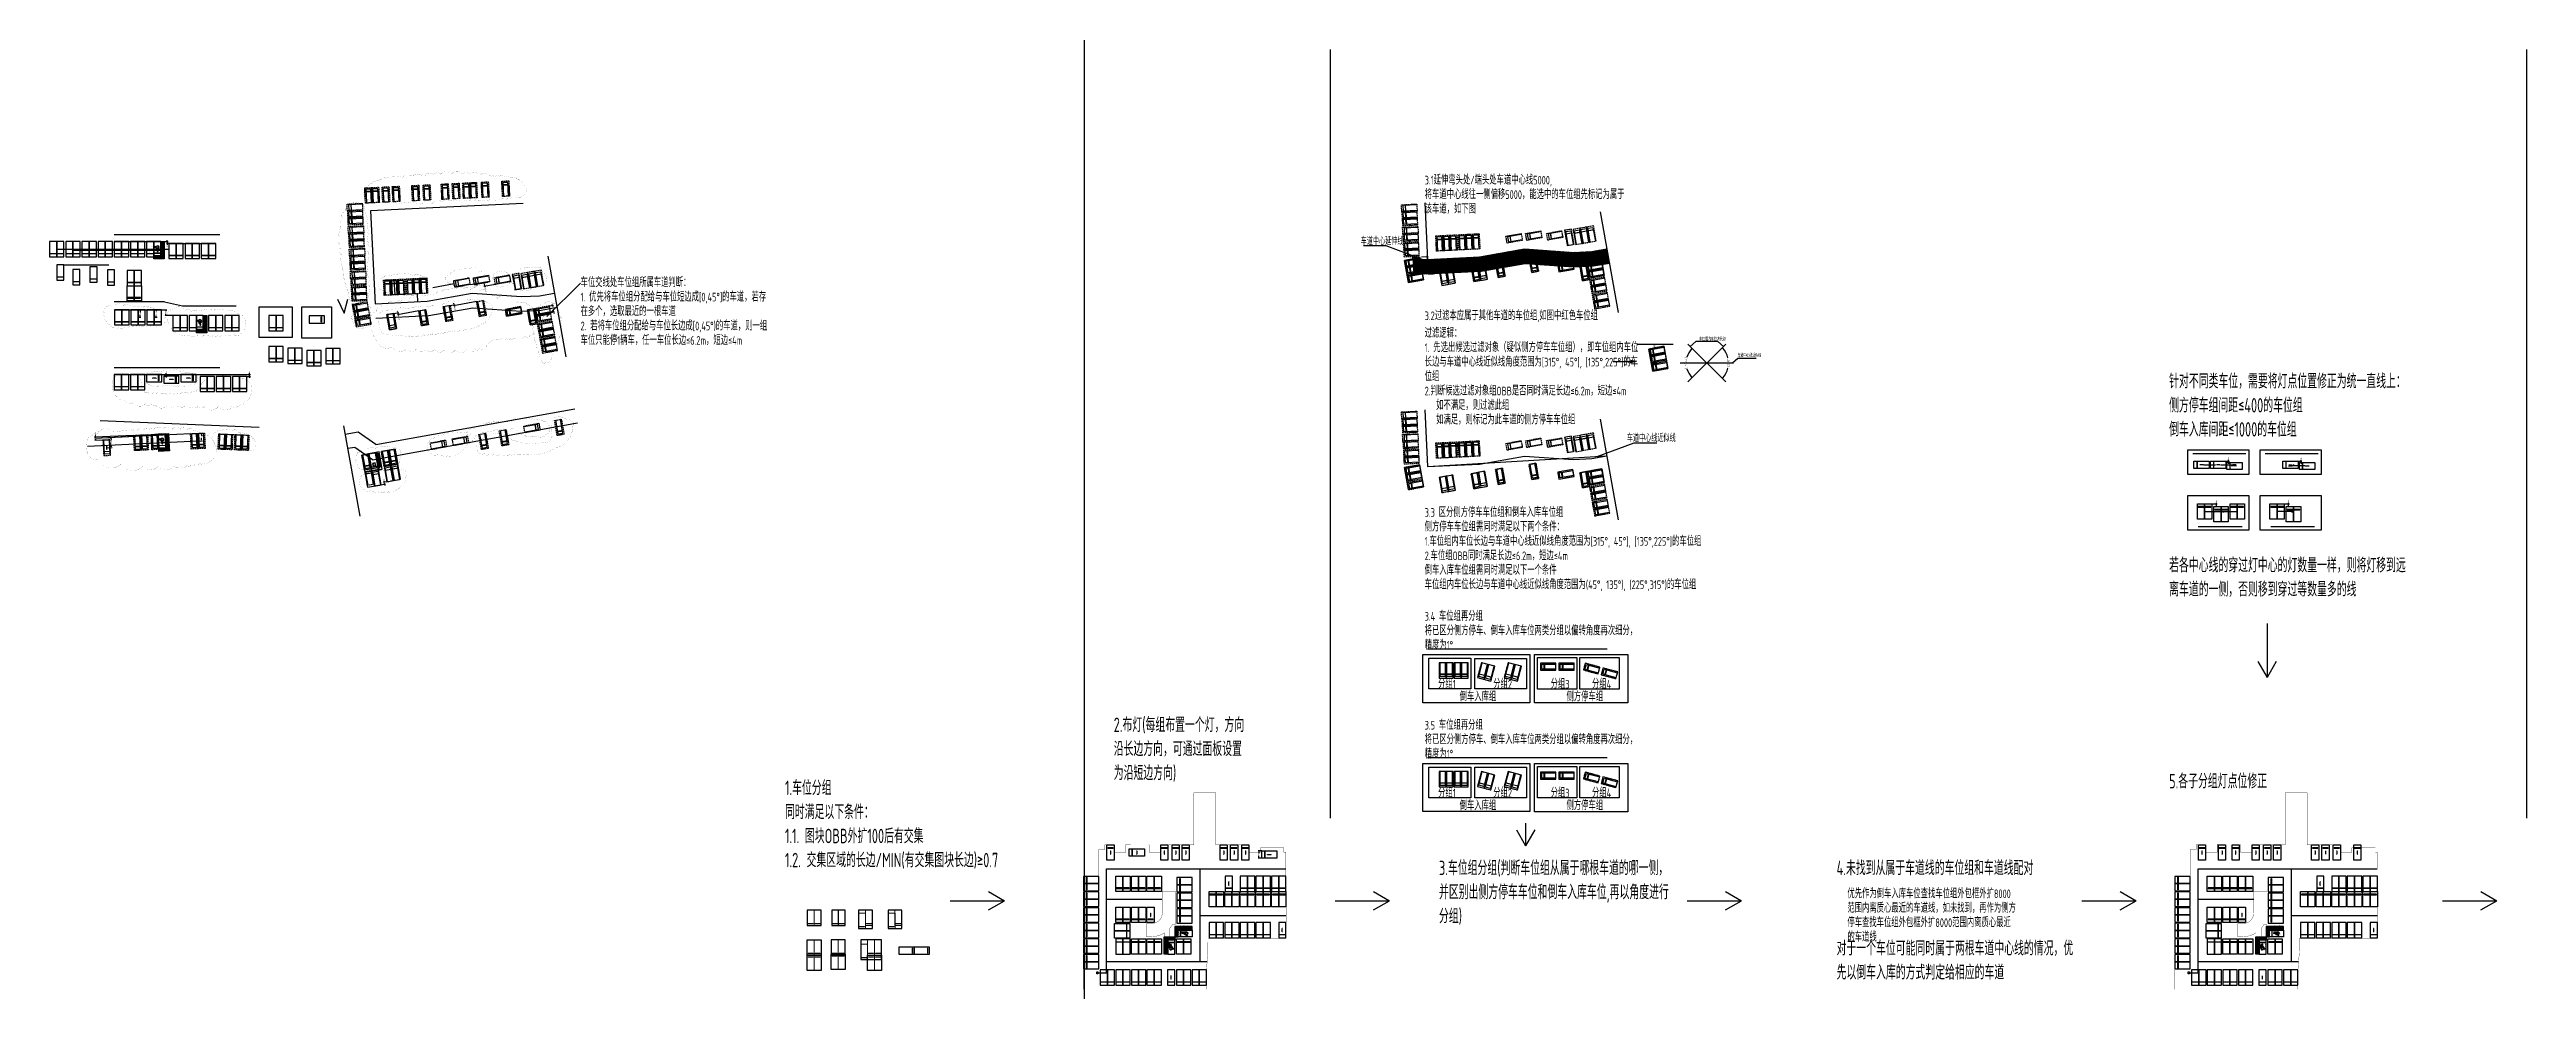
# Model space of a CAD drawing. Header units: millimetres. Extents: x -691095 to 2797013, y -349436 to 2050109.
# Drawn here: x 61022 to 918187, y 849644 to 1175089 of the extents above; entities that cross this region are included whole.
import ezdxf
from ezdxf.enums import TextEntityAlignment as Align

# ---------------------------------------------------------------- set-up
doc = ezdxf.new("R2010")
doc.units = ezdxf.units.MM
doc.header["$LTSCALE"] = 1000
doc.linetypes.add('__附着_A09-行车流线_SEN23M28_设计区$0$DASH', pattern=[0.35, 0.25, -0.1])
doc.linetypes.add('DASH', pattern=[0.35, 0.25, -0.1])
for name, color, linetype in [('AE-ELEV-4', 251, 'Continuous'), ('AE-EQPM-CARS', 250, 'Continuous'), ('E-LITE-LITE', 3, 'Continuous'), ('E-POWR-EQPM', 3, 'Continuous'), ('E-UNIV-EL', 140, 'Continuous'), ('STD-PARK', 103, '__附着_A09-行车流线_SEN23M28_设计区$0$DASH'), ('防火分区', 2, 'Continuous')]:
    doc.layers.add(name, color=color, linetype=linetype)
for name, color, linetype, plot in [('C-XREF-SLCT', 7, 'Continuous', False), ('E-LANE-CENTER', 6, 'Continuous', False), ('E-LITE-CENTER-JOIN', 1, 'Continuous', False), ('FS5E533M_A09-停车位模块A$0$C-XREF-SLCT', 8, 'Continuous', False), ('注释', 3, 'Continuous', False)]:
    doc.layers.add(name, color=color, linetype=linetype, plot=plot)
doc.styles.add('Acs', font='Stfangso_1.ttf', dxfattribs={"width": 0.7})
doc.styles.add('FS5E533M_A09-停车位模块A$0$Acs', font='', dxfattribs={"width": 0.7})
doc.styles.add('TH-STYLE1', font='Stfangso_1.ttf', dxfattribs={"width": 0.65})
doc.styles.add('TH-STYLE3', font='tssdeng.shx', dxfattribs={"width": 0.65, "bigfont": 'tssdchn.shx'})
doc.styles.get('FS5E533M_A09-停车位模块A$0$Acs').set_extended_font_data('SimSun')
doc.dimstyles.new('E-DIMB100', dxfattribs={"dimscale": 100, "dimtxt": 3.5, "dimasz": 2.5, "dimexe": 3, "dimexo": 0, "dimgap": 1.25, "dimtad": 0, "dimdec": 4, "dimdsep": 46, "dimtxsty": 'TH-STYLE1', "dimcen": 1.25, "dimadec": 0, "dimazin": 0, "dimtfac": 1, "dimtdec": 4, "dimtmove": 0, "dimatfit": 3, "dimfxl": 1, "dimtolj": 1, "dimtzin": 0, "dimarcsym": 0})

msp = doc.modelspace()

# ---------------------------------------------------------------- texts
at = {"layer": '注释', "style": 'TH-STYLE3', "width": 0.65}
for s, height, p in [('车道中心延伸线', 2500, (514770.58643, 1107419.54626)), ('车道中心线近似线', 2500, (606874.51705, 1039270.51554)), ('分组1', 3000, (541542.36851, 953840.96803)), ('倒车入库组', 3000, (548998.20669, 949464.31284)), ('分组2', 3000, (560629.85982, 953840.96803)), ('分组3', 3000, (580494.72945, 953840.96803)), ('侧方停车组', 3000, (585983.93542, 949464.31284)), ('分组4', 3000, (594798.75706, 953840.96803)), ('分组1', 3000, (541542.36851, 916144.64365)), ('分组2', 3000, (560629.85982, 916144.64365)), ('分组3', 3000, (580494.72945, 916144.64365)), ('分组4', 3000, (594798.75706, 916144.64365)), ('倒车入库组', 3000, (548998.20669, 911767.98846)), ('侧方停车组', 3000, (585983.93542, 911767.98846))]:
    msp.add_text(s, height=height, dxfattribs=at).set_placement(p)
at = {"layer": '注释', "color": 2, "style": 'TH-STYLE3', "width": 0.65}
for s, p in [('车位组内车位块长边', (631901.08078, 1074308.46165, -0.00262)), ('车道中心线近似线', (645220.21579, 1068585.86263, -0.00262))]:
    msp.add_text(s, height=1200, dxfattribs=at).set_placement(p)
at = {"layer": '注释', "attachment_point": 1, "style": 'TH-STYLE3'}
for s, insert, char_height, width in [('3.1延伸弯头处/端头处车道中心线5000,\\P将车道中心线往一侧偏移5000，能选中的车位组先标记为属于该车道，如下图', (536903.48573, 1131356.07458), 3000, 71101.3741447), ('车位交线处车位组所属车道判断：\\P1. 优先将车位组分配给与车位短边成[0,45°]的车道，若存在多个，选取最近的一根车道\\P2. 若将车位组分配给与车位长边成[0,45°)的车道，则一组车位只能停1辆车，任一车位长边≤6.2m，短边≤4m', (244792.7437, 1095870.90809), 3000, 58379.6593762), ('3.2过滤本应属于其他车道的车位组,如图中红色车位组', (536903.48573, 1084397.18963), 3000, 67654.0665323), ('过滤逻辑：\\P1. 先选出候选过滤对象（疑似侧方停车车位组），即车位组内车位长边与车道中心线近似线角度范围为[315°, 45°], [135°,225°]的车位组\\P2.判断候选过滤对象组OBB是否同时满足长边≤6.2m，短边≤4m\\P   如不满足，则过滤此组\\P   如满足，则标记为此车道的侧方停车车位组', (536903.48573, 1078360.55977), 3000, 67654.0665323), ('针对不同类车位，需要将灯点位置修正为统一直线上：\\P侧方停车组间距≤400的车位组\\P倒车入库间距≤1000的车位组', (794531.02642, 1062745.39045), 5000, 81748.1583805), ('3.3 区分侧方停车车位组和倒车入库车位组\\P侧方停车车位组需同时满足以下两个条件：\\P1.车位组内车位长边与车道中心线近似线角度范围为[315°, 45°], [135°,225°]的车位组\\P2.车位组OBB同时满足长边≤6.2m，短边≤4m\\P倒车入库车位组需同时满足以下一个条件\\P车位组内车位长边与车道中心线近似线角度范围为(45°, 135°), (225°,315°)的车位组', (536903.48573, 1016297.08137), 3000, 83101.8211154), ('若各中心线的穿过灯中心的灯数量一样，则将灯移到远离车道的一侧，否则移到穿过等数量多的线', (794531.02642, 999037.86535), 5000, 81748.1583805), ('3.4 车位组再分组\\P将已区分侧方停车、倒车入库车位两类分组以偏转角度再次细分，精度为1°', (536903.48573, 980332.4744), 3000, 67654.0665323), ('2.布灯(每组布置一个灯，方向沿长边方向，可通过面板设置为沿短边方向)', (429294.38461, 943781.08861), 5000, 45966.9469471), ('3.5 车位组再分组\\P将已区分侧方停车、倒车入库车位两类分组以偏转角度再次细分，精度为1°', (536903.48573, 942636.15003), 3000, 67654.0665323), ('1.车位分组\\P同时满足以下条件：\\P1.1. 图块OBB外扩100后有交集\\P1.2. 交集区域的长边/MIN(有交集图块长边)≥0.7', (315531.55084, 921964.75545), 5000, 76269.6850394), ('5.各子分组灯点位修正', (794531.02642, 924265.26113), 5000, 81748.1583805), ('3.车位组分组(判断车位组从属于哪根车道的哪一侧，并区别出侧方停车车位和倒车入库车位,再以角度进行分组)', (541852.10382, 894221.04483), 5000, 81748.1583805), ('4.未找到从属于车道线的车位组和车道线配对', (679448.8585, 894221.04483), 5000, 81748.1583805), ('优先作为倒车入库车位查找车位组外包框外扩8000范围内离质心最近的车道线，如未找到，再作为侧方停车查找车位组外包框外扩8000范围内离质心最近的车道线', (683195.3091, 884275.614), 3000, 58379.6593762), ('对于一个车位可能同时属于两根车道中心线的情况，优先以倒车入库的方式判定给相应的车道', (679448.8585, 866412.69244), 5000, 81748.1583805)]:
    msp.add_mtext(s, dxfattribs=dict(at, insert=insert, char_height=char_height, width=width))

# ---------------------------------------------------------------- blocks, each defined once
blk = doc.blocks.new('*U24')
at = {"linetype": 'Continuous', "lineweight": 15}
for points in [[(-1200, 0), (-1200, 5300), (1200, 5300), (1200, 0)], [(-884, 600), (884, 600), (884, 692), (-884, 692)]]:
    blk.add_lwpolyline(points, close=True, dxfattribs=at)
blk = doc.blocks.new('car0')
at = {"linetype": 'ByBlock', "elevation": 0}
for points in [[(262323, 561110), (267623, 561110), (267623, 563610), (262323, 563610)], [(266598, 561410), (266448, 561410), (266448, 563310), (266598, 563310)]]:
    blk.add_lwpolyline(points, close=True, dxfattribs=at)
blk = doc.blocks.new('B3-B1$0$A$C2E4A0B49')
at = {"layer": 'AE-ELEV-4', "ltscale": 0.5}
h = blk.add_hatch(color=256, dxfattribs=at)
edge = h.paths.add_edge_path()
edge.add_line((501119366, 304287857), (501118885, 304287846))
edge.add_line((501118885, 304287846), (501118874, 304287984))
edge.add_line((501118874, 304287984), (501119272, 304287984))
edge.add_line((501119272, 304287984), (501119272, 304288110))
edge.add_line((501119272, 304288110), (501118864, 304288110))
edge.add_line((501118864, 304288110), (501118834, 304288490))
edge.add_ellipse((501118827, 304288670), major_axis=(89, 158), ratio=1, start_angle=211.528249, end_angle=526.756748)
edge.add_line((501118705, 304288537), (501118771, 304287697))
edge.add_line((501118771, 304287697), (501119300, 304287697))
edge.add_line((501119300, 304287697), (501119532, 304287168))
edge.add_line((501119532, 304287168), (501119820, 304287265))
edge.add_line((501119820, 304287265), (501119769, 304287395))
edge.add_line((501119769, 304287395), (501119594, 304287339))
edge.add_line((501119594, 304287339), (501119366, 304287857))
edge = h.paths.add_edge_path()
edge.add_line((501118669, 304287902), (501118669, 304288036))
edge.add_ellipse((501118855, 304287502), major_axis=(-187, 534), ratio=1, start_angle=-0.213749, end_angle=229.589934)
edge.add_line((501119383, 304287299), (501119292, 304287444))
edge.add_ellipse((501118855, 304287502), major_axis=(-205, 390), ratio=1, start_angle=-2.82316, end_angle=234.677129, ccw=False)
for p, q in [((501118669, 304287902), (501118669, 304288036)), ((501118705, 304288537), (501118771, 304287697)), ((501118771, 304287697), (501119300, 304287697)), ((501118864, 304288110), (501118834, 304288490)), ((501119272, 304288110), (501118864, 304288110)), ((501118885, 304287846), (501118874, 304287984)), ((501118874, 304287984), (501119272, 304287984)), ((501119366, 304287857), (501118885, 304287846)), ((501119272, 304287984), (501119272, 304288110)), ((501119383, 304287299), (501119292, 304287444)), ((501119300, 304287697), (501119532, 304287168)), ((501119594, 304287339), (501119366, 304287857)), ((501119532, 304287168), (501119820, 304287265)), ((501119769, 304287395), (501119594, 304287339)), ((501119820, 304287265), (501119769, 304287395))]:
    blk.add_line(p, q, dxfattribs=at)
for centre, major_axis, start_param, end_param in [((501118855, 304287502), (-187, 534), -0.0037306, 4.0071003), ((501118855, 304287502), (-205, 390), -0.0492736, 4.0958884), ((501118827, 304288670), (89, 158), 3.6918644, 9.1936396)]:
    blk.add_ellipse(centre, major_axis=major_axis, ratio=1, start_param=start_param, end_param=end_param, dxfattribs=at)
blk = doc.blocks.new('wzacw')
at = {"layer": 'AE-ELEV-4'}
for p, q in [((593274, 915272), (593919, 916019)), ((593274, 915489), (593731, 916019)), ((593274, 915923), (593357, 916019)), ((593410, 914996), (594293, 916019)), ((593597, 914996), (594481, 916019)), ((593972, 914996), (594856, 916019)), ((594160, 914996), (595043, 916019)), ((594534, 914996), (595418, 916019)), ((594722, 914996), (595605, 916019)), ((595097, 914996), (595980, 916019)), ((595284, 914996), (596167, 916019)), ((595659, 914996), (596542, 916019)), ((596874, 914907), (595674, 914907)), ((595674, 910107), (596874, 910107)), ((595762, 914758), (596786, 913874)), ((595762, 914570), (596786, 913687)), ((595762, 914195), (596786, 913312)), ((595762, 914008), (596786, 913125)), ((595762, 913633), (596786, 912750)), ((595762, 913446), (596786, 912563)), ((595762, 913071), (596786, 912188)), ((595762, 912884), (596786, 912000)), ((595762, 912509), (596786, 911626)), ((595762, 912322), (596786, 911438)), ((595762, 911947), (596786, 911063)), ((595762, 911759), (596786, 910876)), ((595762, 911385), (596786, 910501)), ((595762, 911197), (596786, 910314)), ((595762, 910635), (596271, 910196)), ((595762, 910260), (595835, 910196)), ((595835, 910196), (596271, 910196)), ((595846, 914996), (596729, 916019)), ((596146, 914819), (596786, 914249)), ((596333, 914819), (596786, 914436)), ((596874, 910107), (596874, 914907))]:
    blk.add_line(p, q, dxfattribs=at)
blk.add_lwpolyline([(596874, 916107), (593274, 916107), (593274, 914907), (596874, 914907)], close=True, dxfattribs=at)
for points in [[(593274, 914996), (593410, 914996)], [(593731, 916019), (593357, 916019)], [(593597, 914996), (593972, 914996)], [(594293, 916019), (593919, 916019)], [(594160, 914996), (594534, 914996)], [(594856, 916019), (594481, 916019)], [(594722, 914996), (595097, 914996)], [(595418, 916019), (595043, 916019)], [(595284, 914996), (595659, 914996)], [(595980, 916019), (595605, 916019)], [(596146, 914819), (595762, 914819), (595762, 914758)], [(595762, 914570), (595762, 914195)], [(595762, 914008), (595762, 913633)], [(595762, 913446), (595762, 913071)], [(595762, 912884), (595762, 912509)], [(595762, 912322), (595762, 911947)], [(595762, 911759), (595762, 911385)], [(595762, 911197), (595762, 910823)], [(595762, 910823), (596489, 910196), (596786, 910196), (596786, 910314)], [(595762, 910635), (595762, 910260)], [(595846, 914996), (596221, 914996)], [(596542, 916019), (596167, 916019)], [(596221, 914996), (596786, 915630), (596786, 916019), (596729, 916019)], [(596786, 914436), (596786, 914819), (596333, 914819)], [(596408, 914996), (596786, 914996), (596786, 915443), (596408, 914996)], [(596786, 913874), (596786, 914249)], [(596786, 913312), (596786, 913687)], [(596786, 912750), (596786, 913125)], [(596786, 912188), (596786, 912563)], [(596786, 911626), (596786, 912000)], [(596786, 911063), (596786, 911438)], [(596786, 910501), (596786, 910876)]]:
    blk.add_lwpolyline(points, dxfattribs=at)
at = {"layer": 'AE-EQPM-CARS', "linetype": 'ByBlock'}
for points in [[(593274, 910107), (593274, 914907), (595674, 914907), (595674, 910107)], [(593524, 914182), (593524, 914032), (595424, 914032), (595424, 914182)]]:
    blk.add_lwpolyline(points, close=True, dxfattribs=at)
at = {"layer": 'AE-ELEV-4', "extrusion": (2.6476e-23, 1e-16, -1), "zscale": -1, "rotation": 359.9999030966911}
blk.add_blockref('B3-B1$0$A$C2E4A0B49', (-501713945, -303374510), dxfattribs=at)
blk = doc.blocks.new('E-BL001-1')
for p, q in [((-6, -0.5), (-6, 0.5)), ((-6, 0), (6, 0)), ((6, -0.5), (6, 0.5))]:
    blk.add_line(p, q)
blk = doc.blocks.new('A$C6356253C')
at = {"layer": 'STD-PARK', "linetype": '__附着_A09-行车流线_SEN23M28_设计区$0$DASH', "ltscale": 2}
for p, q in [((1200, 5300), (-1200, 5300)), ((-1200, 5300), (-1200, 0)), ((-1200, 0), (1200, 0)), ((1200, 0), (1200, 5300))]:
    blk.add_line(p, q, dxfattribs=at)
at = {"layer": 'STD-PARK', "color": 8, "linetype": 'ByBlock', "ltscale": 2}
for p, q in [((-925, 1300), (-925, 1392)), ((-925, 1392), (925, 1392)), ((925, 1300), (-925, 1300)), ((-900, 500), (-900, 5300)), ((900, 500), (-900, 500)), ((900, 5300), (900, 500)), ((925, 1392), (925, 1300))]:
    blk.add_line(p, q, dxfattribs=at)
blk = doc.blocks.new('无障碍车位')
at = {"layer": 'AE-EQPM-CARS'}
for p, q in [((500, 4750), (1100, 4750)), ((500, 4750), (500, 4650)), ((500, 4650), (1100, 4650)), ((1100, 4750), (1100, 4650)), ((1400, 4750), (2000, 4750)), ((1400, 4650), (1400, 4750)), ((1400, 4650), (2000, 4650)), ((2000, 4650), (2000, 4750)), ((3500, 5200), (2700, 4400)), ((3100, 5200), (2700, 4800)), ((3500, 4800), (2700, 4000)), ((3500, 4400), (2700, 3600)), ((3500, 4000), (2700, 3200)), ((3500, 3600), (2700, 2800)), ((3500, 3200), (2700, 2400)), ((3500, 2800), (2700, 2000)), ((3500, 2400), (2700, 1600)), ((3500, 2000), (2700, 1200)), ((3500, 1600), (2700, 800)), ((3500, 1200), (2700, 400)), ((3500, 800), (2900, 200))]:
    blk.add_line(p, q, dxfattribs=at)
for points in [[(0, 6000), (2500, 6000), (2500, 0), (0, 0)], [(800, 4390), (1700, 4390), (1700, 3490), (800, 3490)], [(850, 4340), (1650, 4340), (1650, 3540), (850, 3540)], [(2500, 6000), (3700, 6000), (3700, 0), (2500, 0)]]:
    blk.add_lwpolyline(points, close=True, dxfattribs=at)
at = {"layer": 'AE-EQPM-CARS', "color": 251, "linetype": 'DASH'}
blk.add_lwpolyline([(100, 5900), (2400, 5900), (2400, 100), (100, 100)], close=True, dxfattribs=at)
at = {"layer": 'AE-EQPM-CARS', "const_width": 19.2}
blk.add_lwpolyline([(1163, 3996, 1.2849847), (1371, 3791, 1.467757)], format="xyb", dxfattribs=at)
for points in [[(1174, 4156), (1204, 3923), (1371, 3923), (1415, 3763), (1477, 3777)], [(1192, 4001), (1337, 4001)]]:
    blk.add_lwpolyline(points, dxfattribs=at)
at = {"layer": 'AE-EQPM-CARS', "const_width": 38.4}
blk.add_lwpolyline([(1184, 4151, 1), (1221, 4151, 1)], format="xyb", close=True, dxfattribs=at)
at = {"layer": 'AE-EQPM-CARS'}
for points in [[(2500, 6000), (3700, 6000), (3700, 0), (2500, 0)], [(2700, 4800), (2700, 5200), (3100, 5200)], [(2700, 4000), (2700, 4400)], [(2700, 3200), (2700, 3600)], [(2700, 2400), (2700, 2800)], [(2700, 1600), (2700, 2000)], [(2700, 800), (2700, 1200)], [(2900, 200), (2700, 200), (2700, 400)], [(3500, 5200), (3500, 4800)], [(3500, 4400), (3500, 4000)], [(3500, 3600), (3500, 3200)], [(3500, 2800), (3500, 2400)], [(3500, 2000), (3500, 1600)], [(3500, 1200), (3500, 800)]]:
    blk.add_lwpolyline(points, dxfattribs=at)
blk = doc.blocks.new('*D31')
at = {"layer": '注释', "color": 0, "lineweight": -2, "transparency": 16777216}
for p, q in [((101437, 1062782), (101437, 1063032)), ((99922, 1062532), (101737, 1062532)), ((100522, 1062032), (101737, 1062032)), ((101437, 1062032), (101437, 1062532)), ((101437, 1061782), (101437, 1061532))]:
    blk.add_line(p, q, dxfattribs=at)
at = {"layer": '注释', "color": 0, "transparency": 16777216}
for points in [[(101395, 1062782), (101478, 1062782), (101437, 1062532)], [(101395, 1061782), (101478, 1061782), (101437, 1062032)]]:
    blk.add_solid(points, dxfattribs=at)
at = {"layer": '注释', "color": 0, "transparency": 16777216, "insert": (101437, 1063384), "char_height": 350, "attachment_point": 5, "rotation": 90, "style": 'TH-STYLE1'}
blk.add_mtext('\\A1;500', dxfattribs=at)
blk = doc.blocks.new('*D32')
at = {"layer": '注释', "color": 0, "lineweight": -2, "transparency": 16777216}
for p, q in [((180129, 1083719), (181859, 1084030)), ((188822, 1084616), (181384, 1083280)), ((181520, 1084223), (181475, 1084469)), ((181564, 1083977), (181679, 1083333)), ((181724, 1083087), (181768, 1082841))]:
    blk.add_line(p, q, dxfattribs=at)
at = {"layer": '注释', "color": 0, "transparency": 16777216}
for points in [[(181479, 1084216), (181561, 1084231), (181564, 1083977)], [(181683, 1083080), (181765, 1083094), (181679, 1083333)]]:
    blk.add_solid(points, dxfattribs=at)
at = {"layer": '注释', "color": 0, "transparency": 16777216, "insert": (181894, 1082139), "char_height": 350, "attachment_point": 5, "rotation": 100.178923, "style": 'TH-STYLE1'}
blk.add_mtext('\\A1;654.2237', dxfattribs=at)
blk = doc.blocks.new('*D33')
at = {"layer": '注释', "color": 0, "lineweight": -2, "transparency": 16777216}
for p, q in [((199644, 1086504), (201308, 1086803)), ((208859, 1087806), (200779, 1086355)), ((200968, 1086996), (200924, 1087242)), ((201013, 1086749), (201074, 1086408)), ((201118, 1086162), (201162, 1085916))]:
    blk.add_line(p, q, dxfattribs=at)
at = {"layer": '注释', "color": 0, "transparency": 16777216}
for points in [[(200927, 1086988), (201009, 1087003), (201013, 1086749)], [(201077, 1086155), (201159, 1086169), (201074, 1086408)]]:
    blk.add_solid(points, dxfattribs=at)
at = {"layer": '注释', "color": 0, "transparency": 16777216, "insert": (201274, 1085291), "char_height": 350, "attachment_point": 5, "rotation": 100.178923, "style": 'TH-STYLE1'}
blk.add_mtext('\\A1;346.922', dxfattribs=at)
blk = doc.blocks.new('*D34')
at = {"layer": '注释', "color": 0, "lineweight": -2, "transparency": 16777216}
for p, q in [((175793, 1024397), (177281, 1024665)), ((177735, 1025457), (176567, 1025248)), ((176818, 1025547), (176774, 1025793)), ((176986, 1024612), (176862, 1025301)), ((177030, 1024366), (177074, 1024120))]:
    blk.add_line(p, q, dxfattribs=at)
at = {"layer": '注释', "color": 0, "transparency": 16777216}
for points in [[(176859, 1025554), (176777, 1025539), (176862, 1025301)], [(177071, 1024373), (176989, 1024358), (176986, 1024612)]]:
    blk.add_solid(points, dxfattribs=at)
at = {"layer": '注释', "color": 0, "transparency": 16777216, "insert": (176711, 1026142), "char_height": 350, "attachment_point": 5, "rotation": 280.178799, "style": 'TH-STYLE1'}
blk.add_mtext('\\A1;700', dxfattribs=at)
blk = doc.blocks.new('*D35')
at = {"layer": '注释', "color": 0, "lineweight": -2, "transparency": 16777216}
for p, q in [((100722, 1108579), (102044, 1108579)), ((102315, 1107979), (101444, 1107979)), ((101744, 1108829), (101744, 1109079)), ((101744, 1108579), (101744, 1107979)), ((101744, 1107729), (101744, 1107479))]:
    blk.add_line(p, q, dxfattribs=at)
at = {"layer": '注释', "color": 0, "transparency": 16777216}
for points in [[(101702, 1108829), (101785, 1108829), (101744, 1108579)], [(101702, 1107729), (101785, 1107729), (101744, 1107979)]]:
    blk.add_solid(points, dxfattribs=at)
at = {"layer": '注释', "color": 0, "transparency": 16777216, "insert": (101744, 1107125), "char_height": 350, "attachment_point": 5, "rotation": 90, "style": 'TH-STYLE1'}
blk.add_mtext('\\A1;600', dxfattribs=at)
blk = doc.blocks.new('*D36')
at = {"layer": '注释', "color": 0, "lineweight": -2, "transparency": 16777216}
for p, q in [((99742, 1085013), (101590, 1085013)), ((103742, 1083013), (100990, 1083013)), ((101290, 1084763), (101290, 1084453)), ((101290, 1083263), (101290, 1083573))]:
    blk.add_line(p, q, dxfattribs=at)
at = {"layer": '注释', "color": 0, "transparency": 16777216}
for points in [[(101248, 1084763), (101332, 1084763), (101290, 1085013)], [(101248, 1083263), (101332, 1083263), (101290, 1083013)]]:
    blk.add_solid(points, dxfattribs=at)
at = {"layer": '注释', "color": 0, "transparency": 16777216, "insert": (101290, 1084013), "char_height": 350, "attachment_point": 5, "rotation": 90, "style": 'TH-STYLE1'}
blk.add_mtext('\\A1;2000', dxfattribs=at)
blk = doc.blocks.new('*D37')
at = {"layer": '注释', "color": 0, "lineweight": -2, "transparency": 16777216}
for p, q in [((91642, 1085013), (92673, 1085013)), ((91642, 1082363), (92673, 1082363)), ((92373, 1084763), (92373, 1084128)), ((92373, 1082613), (92373, 1083248))]:
    blk.add_line(p, q, dxfattribs=at)
at = {"layer": '注释', "color": 0, "transparency": 16777216}
for points in [[(92332, 1084763), (92415, 1084763), (92373, 1085013)], [(92332, 1082613), (92415, 1082613), (92373, 1082363)]]:
    blk.add_solid(points, dxfattribs=at)
at = {"layer": '注释', "color": 0, "transparency": 16777216, "insert": (92373, 1083688), "char_height": 350, "attachment_point": 5, "rotation": 90, "style": 'TH-STYLE1'}
blk.add_mtext('\\A1;2650', dxfattribs=at)
blk = doc.blocks.new('*D38')
at = {"layer": '注释', "color": 0, "lineweight": -2, "transparency": 16777216}
for p, q in [((97157, 1085011), (98212, 1085011)), ((97242, 1082363), (98212, 1082363)), ((97912, 1084761), (97912, 1084490)), ((97912, 1082613), (97912, 1082884))]:
    blk.add_line(p, q, dxfattribs=at)
at = {"layer": '注释', "color": 0, "transparency": 16777216}
for points in [[(97871, 1084761), (97954, 1084761), (97912, 1085011)], [(97871, 1082613), (97954, 1082613), (97912, 1082363)]]:
    blk.add_solid(points, dxfattribs=at)
at = {"layer": '注释', "color": 0, "transparency": 16777216, "insert": (97912, 1083687), "char_height": 350, "attachment_point": 5, "rotation": 90, "style": 'TH-STYLE1'}
blk.add_mtext('\\A1;2647.8864', dxfattribs=at)
blk = doc.blocks.new('*D39')
at = {"layer": '注释', "color": 0, "lineweight": -2, "transparency": 16777216}
for p, q in [((130239, 1062782), (130239, 1063032)), ((129318, 1062532), (130539, 1062532)), ((129318, 1061932), (130539, 1061932)), ((130239, 1061932), (130239, 1062532)), ((130239, 1061682), (130239, 1061432))]:
    blk.add_line(p, q, dxfattribs=at)
at = {"layer": '注释', "color": 0, "transparency": 16777216}
for points in [[(130198, 1062782), (130281, 1062782), (130239, 1062532)], [(130198, 1061682), (130281, 1061682), (130239, 1061932)]]:
    blk.add_solid(points, dxfattribs=at)
at = {"layer": '注释', "color": 0, "transparency": 16777216, "insert": (130239, 1063386), "char_height": 350, "attachment_point": 5, "rotation": 90, "style": 'TH-STYLE1'}
blk.add_mtext('\\A1;600', dxfattribs=at)
blk = doc.blocks.new('*D40')
at = {"layer": '注释', "color": 0, "lineweight": -2, "transparency": 16777216}
for p, q in [((109826, 1042066), (76657, 1040448)), ((81913, 1039925), (76695, 1039670)), ((76957, 1040462), (76944, 1040712)), ((76982, 1039934), (76969, 1040213))]:
    blk.add_line(p, q, dxfattribs=at)
at = {"layer": '注释', "color": 0, "transparency": 16777216}
for points in [[(76927, 1040211), (77010, 1040215), (76957, 1040462)], [(76941, 1039932), (77024, 1039936), (76995, 1039685)]]:
    blk.add_solid(points, dxfattribs=at)
at = {"layer": '注释', "color": 0, "transparency": 16777216, "insert": (76910, 1041424), "char_height": 350, "attachment_point": 5, "rotation": 92.7937, "style": 'TH-STYLE1'}
blk.add_mtext('\\A1;778.6826', dxfattribs=at)
blk = doc.blocks.new('*D41')
at = {"layer": '注释', "color": 0, "lineweight": -2, "transparency": 16777216}
for p, q in [((80677, 1040644), (82556, 1040736)), ((80844, 1037219), (82724, 1037311)), ((82269, 1040471), (82302, 1039802)), ((82412, 1037546), (82379, 1038216))]:
    blk.add_line(p, q, dxfattribs=at)
at = {"layer": '注释', "color": 0, "transparency": 16777216}
for points in [[(82227, 1040469), (82311, 1040473), (82257, 1040721)], [(82370, 1037544), (82453, 1037548), (82424, 1037296)]]:
    blk.add_solid(points, dxfattribs=at)
at = {"layer": '注释', "color": 0, "transparency": 16777216, "insert": (82340, 1039009), "char_height": 350, "attachment_point": 5, "rotation": 92.7937, "style": 'TH-STYLE1'}
blk.add_mtext('\\A1;3428.6826', dxfattribs=at)
blk = doc.blocks.new('*D42')
at = {"layer": '注释', "color": 0, "lineweight": -2, "transparency": 16777216}
for p, q in [((112223, 1042183), (113828, 1042262)), ((112352, 1039536), (113958, 1039615)), ((113541, 1041997), (113572, 1041363)), ((113646, 1039850), (113615, 1040484))]:
    blk.add_line(p, q, dxfattribs=at)
at = {"layer": '注释', "color": 0, "transparency": 16777216}
for points in [[(113499, 1041995), (113583, 1041999), (113529, 1042247)], [(113604, 1039848), (113687, 1039852), (113658, 1039600)]]:
    blk.add_solid(points, dxfattribs=at)
at = {"layer": '注释', "color": 0, "transparency": 16777216, "insert": (113593, 1040924), "char_height": 350, "attachment_point": 5, "rotation": 92.7937, "style": 'TH-STYLE1'}
blk.add_mtext('\\A1;2650', dxfattribs=at)
blk = doc.blocks.new('*D43')
at = {"layer": '注释', "color": 0, "lineweight": -2, "transparency": 16777216}
for p, q in [((90161, 1041507), (76637, 1040847)), ((90180, 1041108), (76657, 1040448)), ((76925, 1041112), (76913, 1041361)), ((76957, 1040462), (76937, 1040862)), ((76969, 1040213), (76981, 1039963))]:
    blk.add_line(p, q, dxfattribs=at)
at = {"layer": '注释', "color": 0, "transparency": 16777216}
for points in [[(76883, 1041110), (76967, 1041114), (76937, 1040862)], [(76927, 1040211), (77010, 1040215), (76957, 1040462)]]:
    blk.add_solid(points, dxfattribs=at)
at = {"layer": '注释', "color": 0, "transparency": 16777216, "insert": (76878, 1042082), "char_height": 350, "attachment_point": 5, "rotation": 92.7937, "style": 'TH-STYLE1'}
blk.add_mtext('\\A1;400.0064', dxfattribs=at)
blk = doc.blocks.new('*D44')
at = {"layer": '注释', "color": 0, "lineweight": -2, "transparency": 16777216}
for p, q in [((234022, 1086290), (235393, 1086536)), ((234436, 1083984), (235807, 1084230)), ((235054, 1086729), (235010, 1086975)), ((235098, 1086483), (235163, 1086121)), ((235512, 1084177), (235447, 1084539)), ((235556, 1083931), (235600, 1083685))]:
    blk.add_line(p, q, dxfattribs=at)
at = {"layer": '注释', "color": 0, "transparency": 16777216}
for points in [[(235013, 1086721), (235095, 1086736), (235098, 1086483)], [(235515, 1083924), (235597, 1083938), (235512, 1084177)]]:
    blk.add_solid(points, dxfattribs=at)
at = {"layer": '注释', "color": 0, "transparency": 16777216, "insert": (235305, 1085330), "char_height": 350, "attachment_point": 5, "rotation": 100.178799, "style": 'TH-STYLE1'}
blk.add_mtext('\\A1;2342.6244', dxfattribs=at)
blk = doc.blocks.new('*D45')
at = {"layer": '注释', "color": 0, "lineweight": -2, "transparency": 16777216}
for p, q in [((206533, 1093690), (208992, 1094131)), ((208109, 1093668), (209045, 1093836)), ((208653, 1094324), (208609, 1094570)), ((208750, 1093783), (208697, 1094078)), ((208794, 1093537), (208838, 1093291))]:
    blk.add_line(p, q, dxfattribs=at)
at = {"layer": '注释', "color": 0, "transparency": 16777216}
for points in [[(208612, 1094317), (208694, 1094332), (208697, 1094078)], [(208753, 1093530), (208835, 1093544), (208750, 1093783)]]:
    blk.add_solid(points, dxfattribs=at)
at = {"layer": '注释', "color": 0, "transparency": 16777216, "insert": (208546, 1094919), "char_height": 350, "attachment_point": 5, "rotation": 100.178923, "style": 'TH-STYLE1'}
blk.add_mtext('\\A1;300', dxfattribs=at)
blk = doc.blocks.new('*D46')
at = {"layer": '注释', "color": 0, "lineweight": -2, "transparency": 16777216}
for p, q in [((213326, 1094605), (211127, 1094210)), ((215345, 1093733), (211342, 1093014)), ((211467, 1094017), (211593, 1093313)), ((211637, 1093067), (211681, 1092821))]:
    blk.add_line(p, q, dxfattribs=at)
at = {"layer": '注释', "color": 0, "transparency": 16777216}
for points in [[(211426, 1094009), (211508, 1094024), (211422, 1094263)], [(211552, 1093306), (211634, 1093321), (211637, 1093067)]]:
    blk.add_solid(points, dxfattribs=at)
at = {"layer": '注释', "color": 0, "transparency": 16777216, "insert": (211821, 1092044), "char_height": 350, "attachment_point": 5, "rotation": 100.178923, "style": 'TH-STYLE1'}
blk.add_mtext('\\A1;1214.5985', dxfattribs=at)
blk = doc.blocks.new('*D47')
at = {"layer": '注释', "color": 0, "lineweight": -2, "transparency": 16777216}
for p, q in [((480493, 897643), (479230, 897643)), ((480493, 895143), (479230, 895143)), ((479530, 897393), (479530, 896833)), ((479530, 895393), (479530, 895953))]:
    blk.add_line(p, q, dxfattribs=at)
at = {"layer": '注释', "color": 0, "transparency": 16777216}
for points in [[(479488, 897393), (479572, 897393), (479530, 897643)], [(479488, 895393), (479572, 895393), (479530, 895143)]]:
    blk.add_solid(points, dxfattribs=at)
at = {"layer": '注释', "color": 0, "transparency": 16777216, "insert": (479530, 896393), "char_height": 350, "attachment_point": 5, "rotation": 90, "style": 'TH-STYLE1'}
blk.add_mtext('\\A1;2500', dxfattribs=at)
blk = doc.blocks.new('*D48')
at = {"layer": '注释', "color": 0, "lineweight": -2, "transparency": 16777216}
for p, q in [((814126, 1032550), (815400, 1032550)), ((814526, 1032150), (815400, 1032150)), ((815100, 1032800), (815100, 1033050)), ((815100, 1032150), (815100, 1032550)), ((815100, 1031900), (815100, 1031650))]:
    blk.add_line(p, q, dxfattribs=at)
at = {"layer": '注释', "color": 0, "transparency": 16777216}
for points in [[(815059, 1032800), (815142, 1032800), (815100, 1032550)], [(815059, 1031900), (815142, 1031900), (815100, 1032150)]]:
    blk.add_solid(points, dxfattribs=at)
at = {"layer": '注释', "color": 0, "transparency": 16777216, "insert": (815100, 1033564), "char_height": 350, "attachment_point": 5, "rotation": 90, "style": 'TH-STYLE1'}
blk.add_mtext('\\A1;≤400', dxfattribs=at)
blk = doc.blocks.new('*D49')
at = {"layer": '注释', "color": 0, "lineweight": -2, "transparency": 16777216}
for p, q in [((839198, 1032550), (840473, 1032550)), ((839598, 1032150), (840473, 1032150)), ((840173, 1032800), (840173, 1033050)), ((840173, 1032150), (840173, 1032550)), ((840173, 1031900), (840173, 1031650))]:
    blk.add_line(p, q, dxfattribs=at)
at = {"layer": '注释', "color": 0, "transparency": 16777216}
for points in [[(840131, 1032800), (840215, 1032800), (840173, 1032550)], [(840131, 1031900), (840215, 1031900), (840173, 1032150)]]:
    blk.add_solid(points, dxfattribs=at)
at = {"layer": '注释', "color": 0, "transparency": 16777216, "insert": (840173, 1033564), "char_height": 350, "attachment_point": 5, "rotation": 90, "style": 'TH-STYLE1'}
blk.add_mtext('\\A1;≤400', dxfattribs=at)
blk = doc.blocks.new('*D50')
at = {"layer": '注释', "color": 0, "lineweight": -2, "transparency": 16777216}
for p, q in [((537863, 1102390), (539597, 1102475)), ((538106, 1097396), (539841, 1097481)), ((539309, 1102211), (539398, 1100396)), ((539529, 1097716), (539440, 1099531))]:
    blk.add_line(p, q, dxfattribs=at)
at = {"layer": '注释', "color": 0, "transparency": 16777216}
for points in [[(539268, 1102209), (539351, 1102213), (539297, 1102460)], [(539487, 1097714), (539570, 1097718), (539541, 1097466)]]:
    blk.add_solid(points, dxfattribs=at)
at = {"layer": '注释', "color": 0, "transparency": 16777216, "insert": (539419, 1099963), "char_height": 350, "attachment_point": 5, "rotation": 92.793339, "style": 'TH-STYLE1'}
blk.add_mtext('\\A1;5000', dxfattribs=at)
blk = doc.blocks.new('*D51')
at = {"layer": '注释', "color": 0, "lineweight": -2, "transparency": 16777216}
for p, q in [((532869, 1102147), (532808, 1103392)), ((533072, 1103105), (534887, 1103193)), ((537567, 1103324), (535752, 1103236)), ((537863, 1102390), (537802, 1103636))]:
    blk.add_line(p, q, dxfattribs=at)
at = {"layer": '注释', "color": 0, "transparency": 16777216}
for points in [[(533070, 1103146), (533074, 1103063), (532822, 1103093)], [(537565, 1103366), (537569, 1103282), (537817, 1103336)]]:
    blk.add_solid(points, dxfattribs=at)
at = {"layer": '注释', "color": 0, "transparency": 16777216, "insert": (535319, 1103214), "char_height": 350, "attachment_point": 5, "rotation": 2.793339, "style": 'TH-STYLE1'}
blk.add_mtext('\\A1;5000', dxfattribs=at)
blk = doc.blocks.new('*D52')
at = {"layer": '注释', "color": 0, "lineweight": -2, "transparency": 16777216}
for start, end in [(181.825966, 183.252275), (186.926648, 188.352957)]:
    blk.add_arc((624117, 1073126), 7845, start, end, dxfattribs=at)
at = {"layer": '注释', "color": 0, "transparency": 16777216}
for points in [[(616234, 1072876), (616318, 1072877), (616272, 1073126)], [(616396, 1071993), (616314, 1071980), (616396, 1071740)]]:
    blk.add_solid(points, dxfattribs=at)
at = {"layer": '注释', "color": 0, "transparency": 16777216, "insert": (616303, 1072430), "char_height": 700, "attachment_point": 5, "rotation": 275.089462, "style": 'TH-STYLE1'}
blk.add_mtext('\\A1;θ', dxfattribs=at)
blk = doc.blocks.new('*D53')
at = {"layer": '注释', "color": 0, "lineweight": -2, "transparency": 16777216}
for start, end in [(136.992745, 164.047393), (195.952607, 223.007255)]:
    blk.add_arc((634549, 1066556), 7188, start, end, dxfattribs=at)
at = {"layer": '注释', "color": 0, "transparency": 16777216}
for points in [[(629263, 1071488), (629323, 1071430), (629467, 1071639)], [(629323, 1061681), (629263, 1061623), (629467, 1061473)]]:
    blk.add_solid(points, dxfattribs=at)
at = {"layer": '注释', "color": 0, "transparency": 16777216, "insert": (627361, 1066556), "char_height": 700, "attachment_point": 5, "rotation": 90, "style": 'TH-STYLE1'}
blk.add_mtext('\\A1;[135°,225°]', dxfattribs=at)
blk = doc.blocks.new('*D54')
at = {"layer": '注释', "color": 0, "lineweight": -2, "transparency": 16777216}
for start, end in [(13.96717, 43.094023), (316.905977, 346.03283)]:
    blk.add_arc((634549, 1066556), 7516, start, end, dxfattribs=at)
at = {"layer": '注释', "color": 0, "transparency": 16777216}
for points in [[(640008, 1071661), (640068, 1071719), (639864, 1071870)], [(640068, 1061392), (640008, 1061450), (639864, 1061241)]]:
    blk.add_solid(points, dxfattribs=at)
at = {"layer": '注释', "color": 0, "transparency": 16777216, "insert": (642065, 1066556), "char_height": 700, "attachment_point": 5, "rotation": 90, "style": 'TH-STYLE1'}
blk.add_mtext('\\A1;[315°,45°]', dxfattribs=at)
blk = doc.blocks.new('*D55')
at = {"layer": '注释', "color": 0, "lineweight": -2, "transparency": 16777216}
for p, q in [((809310, 1017840), (811169, 1017840)), ((810010, 1016840), (811169, 1016840)), ((810869, 1017840), (810869, 1018090)), ((810869, 1017090), (810869, 1017590))]:
    blk.add_line(p, q, dxfattribs=at)
at = {"layer": '注释', "color": 0, "transparency": 16777216}
for points in [[(810827, 1017590), (810911, 1017590), (810869, 1017840)], [(810827, 1017090), (810911, 1017090), (810869, 1016840)]]:
    blk.add_solid(points, dxfattribs=at)
at = {"layer": '注释', "color": 0, "transparency": 16777216, "insert": (810869, 1018685), "char_height": 350, "attachment_point": 5, "rotation": 90, "style": 'TH-STYLE1'}
blk.add_mtext('\\A1;≤1000', dxfattribs=at)
blk = doc.blocks.new('*D56')
at = {"layer": '注释', "color": 0, "lineweight": -2, "transparency": 16777216}
for p, q in [((834383, 1017840), (836167, 1017840)), ((835083, 1016840), (836167, 1016840)), ((835867, 1017840), (835867, 1018090)), ((835867, 1017090), (835867, 1017590))]:
    blk.add_line(p, q, dxfattribs=at)
at = {"layer": '注释', "color": 0, "transparency": 16777216}
for points in [[(835825, 1017590), (835909, 1017590), (835867, 1017840)], [(835825, 1017090), (835909, 1017090), (835867, 1016840)]]:
    blk.add_solid(points, dxfattribs=at)
at = {"layer": '注释', "color": 0, "transparency": 16777216, "insert": (835867, 1018685), "char_height": 350, "attachment_point": 5, "rotation": 90, "style": 'TH-STYLE1'}
blk.add_mtext('\\A1;≤1000', dxfattribs=at)
blk = doc.blocks.new('E-BDB001')
blk.add_lwpolyline([(-2.5, -1.5), (-2.5, 1.5), (2.5, 1.5), (2.5, -1.5)], close=True)
at = {"layer": 'E-UNIV-EL', "style": 'TH-STYLE3', "width": 0.7}
blk.add_attdef('BOX', text='', height=2, dxfattribs=at).set_placement((0, 0), align=Align.MIDDLE)
blk = doc.blocks.new('AcsAcadShareArea')
for points in [[(0, 0), (118900, 0), (118900, 85000), (0, 85000)], [(0, 0), (6893, 0), (6893, 2699), (0, 2699)], [(6893, 0), (28409, 0), (28409, 2708), (6893, 2708)], [(0, 733), (0, 733), (0, 0), (0, 0)]]:
    blk.add_lwpolyline(points, close=True)
at = {"insert": (597, 1991), "char_height": 1000, "width": 6073.9, "attachment_point": 1, "style": 'Acs'}
blk.add_mtext('唯一编号：', dxfattribs=at)
at = {"style": 'Acs', "width": 0.8}
blk.add_attdef('唯一编号', (7537, 861), '', height=1000, dxfattribs=at)
blk = doc.blocks.new('FS5E533M_A09-停车位模块A$0$AcsAcadShareArea')
for points in [[(0, 0), (118900, 0), (118900, 85000), (0, 85000)], [(0, 0), (6893, 0), (6893, 2699), (0, 2699)], [(6893, 0), (28409, 0), (28409, 2708), (6893, 2708)], [(0, 733), (0, 733), (0, 0), (0, 0)]]:
    blk.add_lwpolyline(points, close=True)
at = {"insert": (597, 1991), "char_height": 1000, "width": 6073.9, "attachment_point": 1, "style": 'FS5E533M_A09-停车位模块A$0$Acs'}
blk.add_mtext('唯一编号：', dxfattribs=at)
at = {"style": 'FS5E533M_A09-停车位模块A$0$Acs', "width": 0.8}
blk.add_attdef('唯一编号', (7537, 861), '', height=1000, dxfattribs=at)

# ---------------------------------------------------------------- dimensions: what is measured, and where the dimension line sits
at = {"layer": '注释'}
for base, p1, p2, angle, picture, middle in [((101743.7328, 1107979.08749), (100722.16393, 1108579.08749), (102314.59817, 1107979.08749), 90, '*D35', (101743.7328, 1107124.86401)), ((532822.45007, 1103092.57924), (537862.66517, 1102390.26444), (532868.60612, 1102146.59618), 2.7933390221, '*D51', (535319.47959, 1103214.41337)), ((539540.92222, 1097466.20131), (537862.66517, 1102390.26444), (538106.33343, 1097396.20539), 92.7933390221, '*D50', (539419.08809, 1099963.23083)), ((208697.02111, 1094078.24385, 0.00002), (208109.255, 1093667.91393, 0.00002), (206532.7027, 1093689.64338, -0.00131), 100.1789233953, '*D45', (208545.99952, 1094919.36171, 0.00002)), ((211637.06394, 1093067.30615, 0.00002), (213325.83662, 1094604.54417, 0.00002), (215345.02967, 1093733.06643, 0.00002), 100.1789233953, '*D46', (211820.71965, 1092044.43188, 0.00002)), ((92373.1714, 1085013.14698), (91642.13631, 1082363.14698, 0.00407), (91642.13631, 1085013.14698, 0.00407), 90, '*D37', (92373.1714, 1083688.14698)), ((97912.35963, 1085011.03341), (97242.13631, 1082363.14698, 0.00407), (97157.0796, 1085011.03341), 90, '*D38', (97912.35963, 1083687.0902)), ((101289.90825, 1083013.14698), (99742.13631, 1085013.14698, 0.00407), (103742.13631, 1083013.14698, 0.00407), 90, '*D36', (101289.90825, 1084013.14698)), ((181679.4223, 1083333.15054, -0.00067), (180128.58157, 1083719.38461, -0.00042), (188822.27644, 1084615.64043, 0), 100.1789233942, '*D32', (181893.88767, 1082138.68123, -0.00067)), ((201073.94047, 1086408.0227, -0.00067), (199643.69211, 1086503.69318, -0.00105), (208858.97337, 1087805.81492, 0), 100.1789233942, '*D33', (201274.48658, 1085291.07697, -0.00067)), ((235512.08017, 1084176.96882, 0.00104), (234022.19281, 1086289.54929, 0.00104), (234436.1827, 1083983.79528), 100.1787993873, '*D44', (235305.08522, 1085329.84583, 0.00104)), ((101436.76717, 1062531.59379), (100522.16393, 1062031.59379), (99922.16393, 1062531.59379), 90, '*D31', (101436.76717, 1063383.57675)), ((130239.32444, 1062531.59379), (129317.7953, 1061931.59379), (129317.7953, 1062531.59379), 90, '*D39', (130239.32444, 1063385.81728)), ((76937.14035, 1040861.90843, 0), (90180.37642, 1041107.66859, 0), (90160.88226, 1041507.19971, -0.00104), 92.7936995677, '*D43', (76877.60461, 1042081.95479, 0)), ((76956.63664, 1040462.37741, 0), (81913.45327, 1039924.65066, 0), (109825.73059, 1042066.32128, 0), 92.7936995677, '*D40', (76909.6891, 1041424.458, 0)), ((82256.82843, 1040721.01582, 0), (80844.0403, 1037219.31225, 0), (80676.92653, 1040643.91987, 0), 92.7936995677, '*D41', (82340.38532, 1039008.71201, 0)), ((113528.7158, 1042247.00939, 0), (112352.02859, 1039536.43622, 0), (112222.87868, 1042183.28723, 0), 92.7936995677, '*D42', (113593.29621, 1040923.58414, 0)), ((176861.93252, 1025300.62309, -0.00104), (175792.74463, 1024397.4608, -0.00104), (177734.97367, 1025457.37451, -0.00208), 280.1787993794, '*D34', (176710.8823, 1026141.91092, -0.00104)), ((479529.84056, 895143.09837), (480492.98178, 897643.09837, 0.00407), (480492.98178, 895143.09837, 0.00407), 90, '*D47', (479529.84056, 896393.09837))]:
    dim = msp.add_linear_dim(base=base, p1=p1, p2=p2, angle=angle, dimstyle='E-DIMB100', dxfattribs=at)
    dim.commit()
    dim.dimension.update_dxf_attribs({"geometry": picture, "text_midpoint": middle})
for base, line1, line2, text, picture, middle in [((616285.81037, 1072661.90382), ((610269.42062, 1073126.19707), (622933.1591, 1073126.19707)), ((614489.40629, 1071397.58011, -0.00046), (619705.97257, 1072334.20759, -0.00046)), 'θ', '*D52', (616302.98833, 1072430.26602)), ((627606.02383, 1068416.05942), ((627989.36586, 1059995.43287), (641109.624, 1073115.69101)), ((641109.624, 1059995.43287), (627989.36586, 1073115.69101)), '[135°,225°]', '*D53', (627361.08469, 1066555.56194)), ((641809.03005, 1064610.37537), ((627989.36586, 1059995.43287), (641109.624, 1073115.69101)), ((641109.624, 1059995.43287), (627989.36586, 1073115.69101)), '[315°,45°]', '*D54', (642065.11872, 1066555.56194))]:
    dim = msp.add_angular_dim_2l(base=base, line1=line1, line2=line2, text=text, dimstyle='E-DIMB100', override={"dimtxt": 7}, dxfattribs=at)
    dim.commit()
    dim.dimension.update_dxf_attribs({"geometry": picture, "text_midpoint": middle})
for base, p1, p2, text, picture, middle in [((815100.22695, 1032149.72789, 0.00407), (814125.65226, 1032549.72789, 0.00813), (814525.65226, 1032149.72789, 0.0122), '≤400', '*D48', (815100.22695, 1033564.06311, 0.00407)), ((840172.86361, 1032149.72789, 0.00407), (839198.28892, 1032549.72789, 0.00813), (839598.28892, 1032149.72789, 0.0122), '≤400', '*D49', (840172.86361, 1033564.06311, 0.00407)), ((835866.8996, 1016839.8109), (834382.9187, 1017839.8109, 0.00813), (835082.9187, 1016839.8109, 0.00813), '≤1000', '*D56', (835866.8996, 1018684.97757))]:
    dim = msp.add_linear_dim(base=base, p1=p1, p2=p2, angle=90, text=text, dimstyle='E-DIMB100', dxfattribs=at)
    dim.commit()
    dim.dimension.update_dxf_attribs({"geometry": picture, "text_midpoint": middle, "dimtype": 160})
dim = msp.add_linear_dim(base=(810869.06474, 1017839.8109), p1=(810010.28204, 1016839.8109, 0.00813), p2=(809310.28204, 1017839.8109, 0.00813), angle=90, text='≤1000', dimstyle='E-DIMB100', dxfattribs=at)
dim.commit()
dim.dimension.update_dxf_attribs({"geometry": '*D55', "text_midpoint": (810869.06474, 1018684.97757)})

# ---------------------------------------------------------------- hatches: boundary and pattern name
at = {"layer": '注释', "true_color": 0x939598}
h = msp.add_hatch(dxfattribs=at)
h.set_pattern_fill('ANSI31', color=252, scale=100)
h.set_pattern_definition([(45, (-63052.08, -71856.14), (-224.5064, 224.5064), [])])
h.paths.add_polyline_path([(599924.16646, 1106091.26794), (600807.76923, 1101169.96261), (595343.70812, 1100188.90997), (588390.13133, 1099849.63365), (571694.59523, 1101025.07416), (556477.67096, 1098292.57282), (533112.27438, 1097152.53713), (532868.60612, 1102146.59618), (555911.6307, 1103270.90281), (571424.17902, 1106056.48933), (588444.06463, 1104858.21316), (594777.72484, 1105167.24274)])

# ---------------------------------------------------------------- linework, layer by layer
at = {"color": 1}
for p, q in [((837632.9187, 1014789.8109, 0.00813), (837532.9187, 1014789.8109, 0.00813)), ((837632.9187, 1013589.8109, 0.00813), (837532.9187, 1013589.8109, 0.00813)), ((837582.9187, 1013589.8109, 0.00813), (837582.9187, 1014789.8109, 0.00813))]:
    msp.add_line(p, q, dxfattribs=at)
at = {"layer": 'E-LANE-CENTER'}
for p, q in [((224888.98621, 1121796.91881), (172143.19096, 1119223.3657)), ((172143.19096, 1119223.3657), (173712.59622, 1087057.90234)), ((536903.48573, 1122048.95419), (537862.66517, 1102390.26444)), ((597634.73524, 1118842.46146, 0), (603892.88278, 1083987.14463, 0)), ((233484.6663, 1103510.09936, 0), (239742.81383, 1068654.78253, 0)), ((100809.86885, 1087763.14698), (107071.33413, 1086378.11549)), ((107071.33413, 1086378.11549), (125585.14828, 1086378.11549)), ((78592.22277, 1046639.2533, 0), (133526.61355, 1044375.31249, 0)), ((172808.66166, 1033056.96994, 0), (243695.92271, 1045784.52425, 0)), ((173963.5303, 1038344.27552, 0), (242812.31993, 1050705.82958, 0)), ((536903.48573, 1050322.26139), (537862.66517, 1030663.57164)), ((597634.73524, 1047115.76866, 0), (603892.88278, 1012260.45183, 0)), ((162791.73662, 1044824.41304, 0), (168420.6265, 1013473.80345)), ((167811.12302, 1042623.68703, 0), (163331.28527, 1041819.34818, 0)), ((166656.25438, 1037336.38144, 0), (164214.88805, 1036898.04285, 0)), ((172808.66166, 1033056.96994, 0), (166656.25438, 1037336.38144, 0)), ((173963.5303, 1038344.27552, 0), (167811.12302, 1042623.68703, 0)), ((802700.57212, 1035249.72789, 0.00813), (821029.62192, 1035249.72789, 0.00813)), ((827773.20878, 1035249.72789, 0.00813), (846102.25858, 1035249.72789, 0.00813)), ((804628.58517, 1009926.39891, 0.00813), (819789.2517, 1009926.39891, 0.00813)), ((829701.22183, 1009926.39891, 0.00813), (844861.88836, 1009926.39891, 0.00813)), ((537862.66517, 967633.89837), (600034.42217, 967633.89837)), ((537862.66517, 929937.57399), (600034.42217, 929937.57399))]:
    msp.add_line(p, q, dxfattribs=at)
for points in [[(119959.92857, 1110879.08749), (83422.16393, 1110879.08749)], [(537862.66517, 1102390.26444), (555911.6307, 1103270.90281), (571424.17902, 1106056.48933), (588444.06463, 1104858.21316), (594777.72484, 1105167.24274), (599924.16646, 1106091.26794)], [(173712.59622, 1087057.90234), (191761.56175, 1087938.54072), (207274.11007, 1090724.12723), (224293.99568, 1089525.85107), (230627.6559, 1089834.88065), (235774.09751, 1090758.90584)], [(100809.86885, 1087763.14698), (83422.16393, 1087763.14698)], [(173956.26448, 1082063.84329), (192327.60201, 1082960.21072), (207544.52628, 1085692.71206), (224240.06238, 1084517.27155), (231193.63917, 1084856.54787), (236657.70029, 1085837.60051)], [(119959.92857, 1064831.59379), (83422.16393, 1064831.59379)], [(537862.66517, 1030663.57164), (555911.6307, 1031544.21001), (571424.17902, 1034329.79653), (588444.06463, 1033131.52036), (594777.72484, 1033440.54994), (599924.16646, 1034364.57514)], [(426842.98178, 891366.76909), (488872.42809, 891366.76909)], [(426842.98178, 859166.76909), (426842.98178, 891366.76909)], [(459092.98178, 891366.76909), (459092.98178, 859166.76909)], [(804542.55485, 891366.76909), (866572.00116, 891366.76909)], [(804542.55485, 859166.76909), (804542.55485, 891366.76909)], [(836792.55485, 891366.76909), (836792.55485, 859166.76909)], [(426842.98178, 880866.76909), (446092.98178, 880866.76909)], [(459092.98178, 875266.76909), (488953.46836, 875266.76909)], [(804542.55485, 880866.76909), (823792.55485, 880866.76909)], [(836792.55485, 875266.76909), (866653.04143, 875266.76909)], [(461618.39161, 859166.76909), (426842.98178, 859166.76909)], [(839317.96469, 859166.76909), (804542.55485, 859166.76909)]]:
    msp.add_lwpolyline(points, dxfattribs=at)
at = {"layer": 'E-LANE-CENTER', "color": 252, "true_color": 0x939598}
msp.add_lwpolyline([(538106.33343, 1097396.20539), (556477.67096, 1098292.57282), (571694.59523, 1101025.07416), (588390.13133, 1099849.63365), (595343.70812, 1100188.90997), (600807.76923, 1101169.96261)], dxfattribs=at)
at = {"layer": 'E-LITE-CENTER-JOIN'}
for points in [[(423842.98178, 855394.27523), (426842.98178, 855394.27523), (426842.98178, 859166.76909)], [(801542.55485, 855394.27523), (804542.55485, 855394.27523), (804542.55485, 859166.76909)]]:
    msp.add_lwpolyline(points, dxfattribs=at)
at = {"layer": 'E-LITE-LITE', "color": 1}
for p, q in [((816575.65226, 1030949.72789, 0.0122), (816575.65226, 1030849.72789, 0.0122)), ((817775.65226, 1030899.72789, 0.0122), (816575.65226, 1030899.72789, 0.0122)), ((817775.65226, 1030949.72789, 0.0122), (817775.65226, 1030849.72789, 0.0122)), ((835948.28892, 1031249.72789, 0.01627), (835948.28892, 1031349.72789, 0.01627)), ((835948.28892, 1031299.72789, 0.01627), (837148.28892, 1031299.72789, 0.01627)), ((837148.28892, 1031249.72789, 0.01627), (837148.28892, 1031349.72789, 0.01627))]:
    msp.add_line(p, q, dxfattribs=at)
at = {"layer": '注释'}
for p, q in [((504219.4737, 1175089.45592), (504219.4737, 908921.67477)), ((918186.79462, 1175089.45592), (918186.79462, 908921.67477)), ((63522.16393, 1105929.08749), (102307.28418, 1105929.08749)), ((83422.16393, 1108579.08749), (100722.16393, 1108579.08749)), ((102314.59817, 1107979.08749), (118514.59817, 1107979.08749)), ((523576.65939, 1107080.03874, 0.00407), (515724.55684, 1107080.03874, 0.00407)), ((536364.44745, 1102317.16396), (523576.65939, 1107080.03874, 0.00407)), ((66022.16393, 1100510.68441), (81596.83933, 1100510.68441)), ((69122.16393, 1105574.05932), (100948.63024, 1105574.05932)), ((537862.66517, 1102390.26444), (532868.60612, 1102146.59618)), ((532868.60612, 1102146.59618), (533112.27438, 1097152.53713)), ((538106.33343, 1097396.20539), (533112.27438, 1097152.53713)), ((537862.66517, 1102390.26444), (538106.33343, 1097396.20539)), ((160714.75905, 1088615.39046), (162936.37093, 1083831.52197)), ((162936.37093, 1083831.52197), (164247.11982, 1088710.32234)), ((180210.69913, 1095438.2636, -0.00369), (180468.98748, 1090144.56101, -0.00369)), ((188259.7196, 1090524.6835, -0.00306), (188393.9188, 1087774.22794)), ((201104.05386, 1093934.12597, -0.00135), (193686.59255, 1092522.29944)), ((233068.51131, 1082628.20122), (244792.7437, 1094248.90195)), ((83542.13631, 1085013.14698, 0.00407), (99742.13631, 1085013.14698, 0.00407)), ((610269.42062, 1073126.19707), (622933.1591, 1073126.19707)), ((614489.40629, 1071397.58011, -0.00046), (619705.97257, 1072334.20759, -0.00046)), ((627989.36586, 1059995.43287), (641109.624, 1073115.69101)), ((641109.624, 1059995.43287), (627989.36586, 1073115.69101)), ((602143.26556, 1067027.73746), (609791.3967, 1067027.73746)), ((609791.3967, 1067027.73746), (607732.57995, 1067579.39574)), ((609791.3967, 1067027.73746), (607732.57995, 1066476.07917)), ((625272.57143, 1066555.56194), (643826.91843, 1066555.56194)), ((83422.16393, 1062531.59379), (129317.7953, 1062531.59379)), ((112352.02859, 1039536.43622, 0), (74144.10527, 1037671.96851, 0)), ((79516.30567, 1039807.67481, 0), (81913.45327, 1039924.65066, 0)), ((90160.88264, 1041507.19973, -0.00104), (102196.56436, 1042094.45169, -0.00104)), ((109825.73059, 1042066.32128, 0), (114620.02677, 1042300.25319, 0)), ((119580.25762, 1041997.56174, 0), (130023.38495, 1041567.18248, 0)), ((596630.06548, 1034168.13324), (609417.85354, 1038931.00801, 0.00407)), ((609417.85354, 1038931.00801, 0.00407), (617269.95609, 1038931.00801, 0.00407)), ((537862.66517, 1030663.57164), (599924.16646, 1034364.57514))]:
    msp.add_line(p, q, dxfattribs=at)
at = {"layer": '注释', "color": 2}
for p, q in [((628826.89591, 1072278.16096), (630772.82831, 1073968.95413, 0.00144)), ((638326.16155, 1073968.95413, 0.00144), (630772.82831, 1073968.95413, 0.00144)), ((640272.09395, 1072278.16096), (638326.16155, 1073968.95413, 0.00144)), ((643393.05965, 1066555.56194), (645327.90792, 1068246.35511, 0.00144)), ((645327.90792, 1068246.35511, 0.00144), (651667.84908, 1068246.35511, 0.00144))]:
    msp.add_line(p, q, dxfattribs=at)
at = {"layer": '注释', "linetype": 'DASH'}
for p, q in [((806496.88017, 1031299.72789, 0.00813), (810717.07636, 1031299.72789, 0.00813)), ((812265.84069, 1031299.72789, 0.00813), (816575.65226, 1031299.72789, 0.00813)), ((841492.70303, 1030899.72789, 0.0122), (837148.28892, 1030899.72789, 0.0122)), ((806810.28204, 1015189.8109, 0.00813), (818110.28204, 1015189.8109, 0.00813)), ((837582.9187, 1015189.8109, 0.00813), (831882.9187, 1015189.8109, 0.00813))]:
    msp.add_line(p, q, dxfattribs=at)
at = {"layer": '注释', "color": 1}
for p, q in [((816064.48788, 1031299.72789, 0.00813), (816028.37209, 1031164.94191, 0.00813)), ((816064.48788, 1031299.72789, 0.00813), (816064.48788, 1030847.49669, 0.00813)), ((816064.48788, 1031299.72789, 0.00813), (816100.60367, 1031164.94191, 0.00813)), ((837659.45329, 1030899.72789, 0.0122), (837623.3375, 1031034.51386, 0.0122)), ((837659.45329, 1030899.72789, 0.0122), (837659.45329, 1031351.95908, 0.0122)), ((837659.45329, 1030899.72789, 0.0122), (837695.56909, 1031034.51386, 0.0122)), ((813201.1997, 1015189.8109, 0.00813), (813165.08391, 1015055.02493, 0.00813)), ((813201.1997, 1015189.8109, 0.00813), (813201.1997, 1014737.57971, 0.00813)), ((813201.1997, 1015189.8109, 0.00813), (813237.31549, 1015055.02493, 0.00813)), ((837017.90357, 1015189.8109, 0.00813), (836981.78778, 1015055.02493, 0.00813)), ((837017.90357, 1015189.8109, 0.00813), (837017.90357, 1014737.57971, 0.00813)), ((837017.90357, 1015189.8109, 0.00813), (837054.01936, 1015055.02493, 0.00813)), ((828418.17904, 976395.57882), (828418.17904, 957627.07748)), ((825219.27878, 963155.78269), (828418.17904, 957627.07748)), ((831617.07929, 963155.78269), (828418.17904, 957627.07748)), ((568632.95729, 904877.05964), (571831.85755, 899348.35443)), ((571831.85755, 907187.13278), (571831.85755, 899348.35443)), ((575030.75781, 904877.05964), (571831.85755, 899348.35443)), ((385959.06971, 883590.76972), (391487.77492, 880391.86946)), ((519212.29228, 883590.76972), (524740.99748, 880391.86946)), ((641004.7544, 883590.76972), (646533.45961, 880391.86946)), ((777555.49276, 883590.76972), (783084.19796, 880391.86946)), ((902425.70622, 883590.76972), (907954.41143, 880391.86946)), ((372719.27358, 880391.86946), (391487.77492, 880391.86946)), ((385959.06971, 877192.9692), (391487.77492, 880391.86946)), ((505972.49614, 880391.86946), (524740.99748, 880391.86946)), ((519212.29228, 877192.9692), (524740.99748, 880391.86946)), ((627764.95827, 880391.86946), (646533.45961, 880391.86946)), ((641004.7544, 877192.9692), (646533.45961, 880391.86946)), ((764315.69662, 880391.86946), (783084.19796, 880391.86946)), ((777555.49276, 877192.9692), (783084.19796, 880391.86946)), ((889185.91008, 880391.86946), (907954.41143, 880391.86946)), ((902425.70622, 877192.9692), (907954.41143, 880391.86946))]:
    msp.add_line(p, q, dxfattribs=at)
at = {"layer": '注释'}
for points, elevation in [([(213520.36725, 1130966.85774, 0, 50, 0.52056705), (209926.22267, 1131544.13982, 0, 50, 0.52056705), (209926.22267, 1131544.13982, 0, 50, 0.52056705), (206332.07809, 1131864.85156, 0, 50, 0.52056705), (206332.07809, 1131864.85156, 0, 50, 0.52056705), (203957.37259, 1131864.85156, 0, 50, 0.52056705), (203957.37259, 1131864.85156, 0, 50, 0.52056705), (200106.50007, 1131864.85156, 0, 50, 0.52056705), (200106.50007, 1131864.85156, 0, 50, 0.52056705), (196383.99152, 1131864.85156, 0, 50, 0.52056705), (196383.99152, 1131864.85156, 0, 50, 0.52056705), (193880.92205, 1131672.42738, 0, 50, 0.52056705), (193880.92205, 1131672.42738, 0, 50, 0.52056705), (190992.76999, 1131415.85704, 0, 50, 0.52056705), (190992.76999, 1131415.85704, 0, 50, 0.52056705), (189709.14892, 1131415.85704, 0, 50, 0.52056705), (189709.14892, 1131415.85704, 0, 50, 0.52056705), (188168.79991, 1131415.85704, 0, 50, 0.52056705), (188168.79991, 1131415.85704, 0, 50, 0.52056705), (186820.99686, 1131287.56948, 0, 50, 0.52056705), (186820.99686, 1131287.56948, 0, 50, 0.52056705), (185152.28388, 1131030.99913, 0, 50, 0.52056705), (185152.28388, 1131030.99913, 0, 50, 0.52056705), (183162.67029, 1130710.28739, 0, 50, 0.52056705), (183162.67029, 1130710.28739, 0, 50, 0.52056705), (180980.51075, 1130710.28739, 0, 50, 0.52056705), (180980.51075, 1130710.28739, 0, 50, 0.52056705), (179375.97976, 1130710.28739, 0, 50, 0.52056705), (179375.97976, 1130710.28739, 0, 50, 0.52056705), (178734.16922, 1130646.146, 0, 50, 0.52056705), (178734.16922, 1130646.146, 0, 50, 0.52056705), (177386.35685, 1130453.71705, 0, 50, 0.52056705), (177386.35685, 1130453.71705, 0, 50, 0.52056705), (176359.46373, 1130325.43426, 0, 50, 0.52056705), (176359.46373, 1130325.43426, 0, 50, 0.52056705), (175653.47121, 1129940.57636, 0, 50, 0.52056705), (175653.47121, 1129940.57636, 0, 50, 0.52056705), (175075.84266, 1129684.00602, 0, 50, 0.52056705), (175075.84266, 1129684.00602, 0, 50, 0.52056705), (174434.02281, 1129491.58184, 0, 50, 0.52056705), (174434.02281, 1129491.58184, 0, 50, 0.52056705), (173535.49365, 1129235.01149, 0, 50, 0.52056705), (173535.49365, 1129235.01149, 0, 50, 0.52056705), (172765.31915, 1128850.15359, 0, 50, 0.52056705), (172765.31915, 1128850.15359, 0, 50, 0.52056705), (172316.04525, 1128593.58324, 0, 50, 0.52056705), (172316.04525, 1128593.58324, 0, 50, 0.52056705), (171802.59869, 1128337.01767, 0, 50, 0.52056705), (171802.59869, 1128337.01767, 0, 50, 0.52056705), (171289.15212, 1127823.87698, 0, 50, 0.52056705), (171289.15212, 1127823.87698, 0, 50, 0.52056705), (170711.51425, 1127118.30734, 0, 50, 0.52056705), (170711.51425, 1127118.30734, 0, 50, 0.52056705), (170262.24968, 1126476.88386, 0, 50, 0.52056705), (170262.24968, 1126476.88386, 0, 50, 0.52056705), (170069.70372, 1125771.31422, 0, 50, 0.52056705), (170069.70372, 1125771.31422, 0, 50, 0.52056705), (169941.33975, 1124809.17901, 0, 50, 0.52056705), (169941.33975, 1124809.17901, 0, 50, 0.52056705), (169941.33975, 1124296.03832, 0, 50, 0.52056705), (169941.33975, 1124296.03832, 0, 50, 0.52056705), (170198.06769, 1123718.75623, 0, 50, 0.52056705), (170198.06769, 1123718.75623, 0, 50, 0.52056705), (171545.87074, 1123205.61554, 0, 50, 0.52056705), (171545.87074, 1123205.61554, 0, 50, 0.52056705), (172957.85578, 1123013.18659, 0, 50, 0.52056705), (172957.85578, 1123013.18659, 0, 50, 0.52056705), (175332.56128, 1122692.47485, 0, 50, 0.52056705), (175332.56128, 1122692.47485, 0, 50, 0.52056705), (177129.63823, 1122435.90451, 0, 50, 0.52056705), (177129.63823, 1122435.90451, 0, 50, 0.52056705), (177899.81273, 1122435.90451, 0, 50, 0.52056705), (177899.81273, 1122435.90451, 0, 50, 0.52056705), (178477.44128, 1122435.90451, 0, 50, 0.52056705), (178477.44128, 1122435.90451, 0, 50, 0.52056705), (179696.88036, 1122307.61695, 0, 50, 0.52056705), (179696.88036, 1122307.61695, 0, 50, 0.52056705), (181558.1393, 1122307.61695, 0, 50, 0.52056705), (181558.1393, 1122307.61695, 0, 50, 0.52056705), (183291.03426, 1122307.61695, 0, 50, 0.52056705), (183291.03426, 1122307.61695, 0, 50, 0.52056705), (184061.20877, 1122307.61695, 0, 50, 0.52056705), (184061.20877, 1122307.61695, 0, 50, 0.52056705), (184638.83732, 1122307.61695, 0, 50, 0.52056705), (184638.83732, 1122307.61695, 0, 50, 0.52056705), (185858.2764, 1122307.61695, 0, 50, 0.52056705), (185858.2764, 1122307.61695, 0, 50, 0.52056705), (187206.07945, 1122307.61695, 0, 50, 0.52056705), (187206.07945, 1122307.61695, 0, 50, 0.52056705), (190736.05137, 1122435.90451, 0, 50, 0.52056705), (190736.05137, 1122435.90451, 0, 50, 0.52056705), (194330.19595, 1122564.1873, 0, 50, 0.52056705), (194330.19595, 1122564.1873, 0, 50, 0.52056705), (195998.90893, 1122884.89903, 0, 50, 0.52056705), (195998.90893, 1122884.89903, 0, 50, 0.52056705), (197667.61259, 1123013.18659, 0, 50, 0.52056705), (197667.61259, 1123013.18659, 0, 50, 0.52056705), (198181.06847, 1123013.18659, 0, 50, 0.52056705), (198181.06847, 1123013.18659, 0, 50, 0.52056705), (198887.06099, 1123013.18659, 0, 50, 0.52056705), (198887.06099, 1123013.18659, 0, 50, 0.52056705), (200299.04602, 1123013.18659, 0, 50, 0.52056705), (200299.04602, 1123013.18659, 0, 50, 0.52056705), (201005.03854, 1123013.18659, 0, 50, 0.52056705), (201005.03854, 1123013.18659, 0, 50, 0.52056705), (202031.93167, 1123013.18659, 0, 50, 0.52056705), (202031.93167, 1123013.18659, 0, 50, 0.52056705), (203379.74404, 1123013.18659, 0, 50, 0.52056705), (203379.74404, 1123013.18659, 0, 50, 0.52056705), (204984.27504, 1123013.18659, 0, 50, 0.52056705), (204984.27504, 1123013.18659, 0, 50, 0.52056705), (206781.34267, 1123141.46938, 0, 50, 0.52056705), (206781.34267, 1123141.46938, 0, 50, 0.52056705), (208642.6016, 1123269.75694, 0, 50, 0.52056705), (208642.6016, 1123269.75694, 0, 50, 0.52056705), (210439.66923, 1123269.75694, 0, 50, 0.52056705), (210439.66923, 1123269.75694, 0, 50, 0.52056705), (212044.20023, 1123269.75694, 0, 50, 0.52056705), (212044.20023, 1123269.75694, 0, 50, 0.52056705), (213392.00328, 1123269.75694, 0, 50, 0.52056705), (213392.00328, 1123269.75694, 0, 50, 0.52056705), (215959.25473, 1123269.75694, 0, 50, 0.52056705), (215959.25473, 1123269.75694, 0, 50, 0.52056705), (217435.42176, 1123526.32728, 0, 50, 0.52056705), (217435.42176, 1123526.32728, 0, 50, 0.52056705), (218077.23229, 1123590.46868, 0, 50, 0.52056705), (218077.23229, 1123590.46868, 0, 50, 0.52056705), (219617.5813, 1123654.61007, 0, 50, 0.52056705), (219617.5813, 1123654.61007, 0, 50, 0.52056705), (220837.02038, 1123847.03902, 0, 50, 0.52056705), (220837.02038, 1123847.03902, 0, 50, 0.52056705), (221863.92283, 1123975.32181, 0, 50, 0.52056705), (221863.92283, 1123975.32181, 0, 50, 0.52056705), (222762.4613, 1124039.46797, 0, 50, 0.52056705), (222762.4613, 1124039.46797, 0, 50, 0.52056705), (223596.81779, 1124039.46797, 0, 50, 0.52056705), (223596.81779, 1124039.46797, 0, 50, 0.52056705), (224366.99229, 1124360.17971, 0, 50, 0.52056705), (224366.99229, 1124360.17971, 0, 50, 0.52056705), (225008.80283, 1124745.03284, 0, 50, 0.52056705), (225008.80283, 1124745.03284, 0, 50, 0.52056705), (225586.43138, 1125194.03214, 0, 50, 0.52056705), (225586.43138, 1125194.03214, 0, 50, 0.52056705), (225907.33198, 1125578.88527, 0, 50, 0.52056705), (225907.33198, 1125578.88527, 0, 50, 0.52056705), (225907.33198, 1126092.02596, 0, 50, 0.52056705), (225907.33198, 1126092.02596, 0, 50, 0.52056705), (225907.33198, 1127054.16595, 0, 50, 0.52056705), (225907.33198, 1127054.16595, 0, 50, 0.52056705), (225329.70344, 1127888.01837, 0, 50, 0.52056705), (225329.70344, 1127888.01837, 0, 50, 0.52056705), (224816.25687, 1128529.44185, 0, 50, 0.52056705), (224816.25687, 1128529.44185, 0, 50, 0.52056705), (223981.90038, 1129299.15288, 0, 50, 0.52056705), (223981.90038, 1129299.15288, 0, 50, 0.52056705), (223019.17992, 1130068.86392, 0, 50, 0.52056705), (223019.17992, 1130068.86392, 0, 50, 0.52056705), (222377.36939, 1130389.57566, 0, 50, 0.52056705), (222377.36939, 1130389.57566, 0, 50, 0.52056705), (221799.74084, 1130646.146, 0, 50, 0.52056705), (221799.74084, 1130646.146, 0, 50, 0.52056705), (221157.93031, 1130710.28739, 0, 50, 0.52056705), (221157.93031, 1130710.28739, 0, 50, 0.52056705), (220580.30176, 1130838.57495, 0, 50, 0.52056705), (220580.30176, 1130838.57495, 0, 50, 0.52056705), (219874.30924, 1130902.71635, 0, 50, 0.52056705), (219874.30924, 1130902.71635, 0, 50, 0.52056705), (219168.3074, 1131095.1453, 0, 50, 0.52056705), (219168.3074, 1131095.1453, 0, 50, 0.52056705), (218462.31488, 1131159.28669, 0, 50, 0.52056705), (218462.31488, 1131159.28669, 0, 50, 0.52056705), (217948.86832, 1131223.42808, 0, 50, 0.52056705), (217948.86832, 1131223.42808, 0, 50, 0.52056705), (217371.23977, 1131223.42808, 0, 50, 0.52056705), (217371.23977, 1131223.42808, 0, 50, 0.52056705), (216857.79321, 1131223.42808, 0, 50, 0.52056705), (216857.79321, 1131223.42808, 0, 50, 0.52056705), (216215.97335, 1131223.42808, 0, 50, 0.52056705), (216215.97335, 1131223.42808, 0, 50, 0.52056705), (215445.79885, 1131223.42808, 0, 50, 0.52056705), (215445.79885, 1131223.42808, 0, 50, 0.52056705), (214547.26969, 1131223.42808, 0, 50, 0.52056705), (214547.26969, 1131223.42808, 0, 50, 0.52056705), (213969.63183, 1131223.42808, 0, 50, 0.52056705), (213969.63183, 1131223.42808, 0, 50, 0.52056705), (213456.18526, 1131608.28599, 0, 50, 0.52056705), (213456.18526, 1131608.28599, 0, 50, 0.52056705), (213006.92069, 1131864.85156, 0, 50, 0.52056705), (213006.92069, 1131864.85156, 0, 50, 0.52056705), (213456.18526, 1131608.28599, 0, 50, 0.52056705), (213456.18526, 1131608.28599, 0, 50, 0.52056705)], -0.00067), ([(222700.2864, 1087583.99393, 0, 50, 0.52056705), (222062.93699, 1087856.9755, 0, 50, 0.52056705), (222062.93699, 1087856.9755, 0, 50, 0.52056705), (215871.51241, 1088857.92862, 0, 50, 0.52056705), (215871.51241, 1088857.92862, 0, 50, 0.52056705), (214050.51409, 1089858.86621, 0, 50, 0.52056705), (214050.51409, 1089858.86621, 0, 50, 0.52056705), (209862.18765, 1091587.79088, 0, 50, 0.52056705), (209862.18765, 1091587.79088, 0, 50, 0.52056705), (206584.39069, 1091860.77245, 0, 50, 0.52056705), (206584.39069, 1091860.77245, 0, 50, 0.52056705), (204308.11248, 1092133.75402, 0, 50, 0.52056705), (204308.11248, 1092133.75402, 0, 50, 0.52056705), (201667.66492, 1092224.75822, 0, 50, 0.52056705), (201667.66492, 1092224.75822, 0, 50, 0.52056705), (200666.11585, 1092224.75822, 0, 50, 0.52056705), (200666.11585, 1092224.75822, 0, 50, 0.52056705), (200028.76644, 1092133.75402, 0, 50, 0.52056705), (200028.76644, 1092133.75402, 0, 50, 0.52056705), (199573.51686, 1091860.77245, 0, 50, 0.52056705), (199573.51686, 1091860.77245, 0, 50, 0.52056705), (198936.16745, 1091860.77245, 0, 50, 0.52056705), (198936.16745, 1091860.77245, 0, 50, 0.52056705), (198298.81805, 1091860.77245, 0, 50, 0.52056705), (198298.81805, 1091860.77245, 0, 50, 0.52056705), (197024.11923, 1091405.79799, 0, 50, 0.52056705), (197024.11923, 1091405.79799, 0, 50, 0.52056705), (196022.53983, 1091132.8009, 0, 50, 0.52056705), (196022.53983, 1091132.8009, 0, 50, 0.52056705), (194929.94085, 1090677.82644, 0, 50, 0.52056705), (194929.94085, 1090677.82644, 0, 50, 0.52056705), (193746.29194, 1090313.85619, 0, 50, 0.52056705), (193746.29194, 1090313.85619, 0, 50, 0.52056705), (192653.69295, 1090040.8591, 0, 50, 0.52056705), (192653.69295, 1090040.8591, 0, 50, 0.52056705), (191834.24371, 1089858.86621, 0, 50, 0.52056705), (191834.24371, 1089858.86621, 0, 50, 0.52056705), (191105.84439, 1089767.87753, 0, 50, 0.52056705), (191105.84439, 1089767.87753, 0, 50, 0.52056705), (189831.14557, 1089585.88464, 0, 50, 0.52056705), (189831.14557, 1089585.88464, 0, 50, 0.52056705), (188738.54658, 1089403.89176, 0, 50, 0.52056705), (188738.54658, 1089403.89176, 0, 50, 0.52056705), (187008.56786, 1088948.9173, 0, 50, 0.52056705), (187008.56786, 1088948.9173, 0, 50, 0.52056705), (185369.66938, 1088493.94284, 0, 50, 0.52056705), (185369.66938, 1088493.94284, 0, 50, 0.52056705), (184368.12031, 1088220.96128, 0, 50, 0.52056705), (184368.12031, 1088220.96128, 0, 50, 0.52056705), (183548.67107, 1088129.95707, 0, 50, 0.52056705), (183548.67107, 1088129.95707, 0, 50, 0.52056705), (182547.122, 1087856.9755, 0, 50, 0.52056705), (182547.122, 1087856.9755, 0, 50, 0.52056705), (181545.57292, 1087856.9755, 0, 50, 0.52056705), (181545.57292, 1087856.9755, 0, 50, 0.52056705), (179633.52469, 1087674.98261, 0, 50, 0.52056705), (179633.52469, 1087674.98261, 0, 50, 0.52056705), (178176.69572, 1087220.00816, 0, 50, 0.52056705), (178176.69572, 1087220.00816, 0, 50, 0.52056705), (177539.34631, 1086947.02659, 0, 50, 0.52056705), (177539.34631, 1086947.02659, 0, 50, 0.52056705), (177084.09674, 1086674.02949, 0, 50, 0.52056705), (177084.09674, 1086674.02949, 0, 50, 0.52056705), (175809.39792, 1085946.07347, 0, 50, 0.52056705), (175809.39792, 1085946.07347, 0, 50, 0.52056705), (174170.49943, 1084399.15721, 0, 50, 0.52056705), (174170.49943, 1084399.15721, 0, 50, 0.52056705), (173168.95036, 1083489.19278, 0, 50, 0.52056705), (173168.95036, 1083489.19278, 0, 50, 0.52056705), (172440.55104, 1082943.22964, 0, 50, 0.52056705), (172440.55104, 1082943.22964, 0, 50, 0.52056705), (172167.40129, 1081214.30497, 0, 50, 0.52056705), (172167.40129, 1081214.30497, 0, 50, 0.52056705), (172167.40129, 1080304.35606, 0, 50, 0.52056705), (172167.40129, 1080304.35606, 0, 50, 0.52056705), (172167.40129, 1079758.3774, 0, 50, 0.52056705), (172167.40129, 1079758.3774, 0, 50, 0.52056705), (172349.50112, 1078666.4356, 0, 50, 0.52056705), (172349.50112, 1078666.4356, 0, 50, 0.52056705), (172895.80062, 1077483.50511, 0, 50, 0.52056705), (172895.80062, 1077483.50511, 0, 50, 0.52056705), (173715.24986, 1075663.59176, 0, 50, 0.52056705), (173715.24986, 1075663.59176, 0, 50, 0.52056705), (174443.64918, 1074298.6684, 0, 50, 0.52056705), (174443.64918, 1074298.6684, 0, 50, 0.52056705), (179633.52469, 1072205.77348, 0, 50, 0.52056705), (179633.52469, 1072205.77348, 0, 50, 0.52056705), (184641.27006, 1071477.80193, 0, 50, 0.52056705), (184641.27006, 1071477.80193, 0, 50, 0.52056705), (187919.06702, 1071386.81325, 0, 50, 0.52056705), (187919.06702, 1071386.81325, 0, 50, 0.52056705), (191196.8943, 1071386.81325, 0, 50, 0.52056705), (191196.8943, 1071386.81325, 0, 50, 0.52056705), (194201.54152, 1071204.82036, 0, 50, 0.52056705), (194201.54152, 1071204.82036, 0, 50, 0.52056705), (197661.46864, 1071113.81615, 0, 50, 0.52056705), (197661.46864, 1071113.81615, 0, 50, 0.52056705), (201485.56509, 1071113.81615, 0, 50, 0.52056705), (201485.56509, 1071113.81615, 0, 50, 0.52056705), (205218.64196, 1071113.81615, 0, 50, 0.52056705), (205218.64196, 1071113.81615, 0, 50, 0.52056705), (208496.43892, 1071295.80904, 0, 50, 0.52056705), (208496.43892, 1071295.80904, 0, 50, 0.52056705), (209953.23757, 1071477.80193, 0, 50, 0.52056705), (209953.23757, 1071477.80193, 0, 50, 0.52056705), (212411.58529, 1073024.71818, 0, 50, 0.52056705), (212411.58529, 1073024.71818, 0, 50, 0.52056705), (213139.98462, 1073752.68973, 0, 50, 0.52056705), (213139.98462, 1073752.68973, 0, 50, 0.52056705), (213686.31443, 1074298.6684, 0, 50, 0.52056705), (213686.31443, 1074298.6684, 0, 50, 0.52056705), (214232.61393, 1074571.64996, 0, 50, 0.52056705), (214232.61393, 1074571.64996, 0, 50, 0.52056705), (214869.96334, 1074753.64285, 0, 50, 0.52056705), (214869.96334, 1074753.64285, 0, 50, 0.52056705), (215962.56232, 1074844.63153, 0, 50, 0.52056705), (215962.56232, 1074844.63153, 0, 50, 0.52056705), (216690.96165, 1074935.63574, 0, 50, 0.52056705), (216690.96165, 1074935.63574, 0, 50, 0.52056705), (217419.36097, 1075026.62442, 0, 50, 0.52056705), (217419.36097, 1075026.62442, 0, 50, 0.52056705), (219058.25946, 1075026.62442, 0, 50, 0.52056705), (219058.25946, 1075026.62442, 0, 50, 0.52056705), (220515.05811, 1075026.62442, 0, 50, 0.52056705), (220515.05811, 1075026.62442, 0, 50, 0.52056705), (221880.83716, 1075299.60599, 0, 50, 0.52056705), (221880.83716, 1075299.60599, 0, 50, 0.52056705), (223428.68573, 1075481.59888, 0, 50, 0.52056705), (223428.68573, 1075481.59888, 0, 50, 0.52056705), (225522.83379, 1075754.58045, 0, 50, 0.52056705), (225522.83379, 1075754.58045, 0, 50, 0.52056705), (227343.8321, 1076209.57043, 0, 50, 0.52056705), (227343.8321, 1076209.57043, 0, 50, 0.52056705), (228072.23143, 1076482.552, 0, 50, 0.52056705), (228072.23143, 1076482.552, 0, 50, 0.52056705), (228618.53092, 1076846.53777, 0, 50, 0.52056705), (228618.53092, 1076846.53777, 0, 50, 0.52056705), (228891.68067, 1077301.51223, 0, 50, 0.52056705), (228891.68067, 1077301.51223, 0, 50, 0.52056705), (229346.93025, 1077756.48668, 0, 50, 0.52056705), (229346.93025, 1077756.48668, 0, 50, 0.52056705), (229802.17982, 1078211.46114, 0, 50, 0.52056705), (229802.17982, 1078211.46114, 0, 50, 0.52056705), (230348.50964, 1078575.44691, 0, 50, 0.52056705), (230348.50964, 1078575.44691, 0, 50, 0.52056705), (230985.85905, 1079667.38871, 0, 50, 0.52056705), (230985.85905, 1079667.38871, 0, 50, 0.52056705), (231259.00879, 1080213.36738, 0, 50, 0.52056705), (231259.00879, 1080213.36738, 0, 50, 0.52056705), (231350.05871, 1080759.33051, 0, 50, 0.52056705), (231350.05871, 1080759.33051, 0, 50, 0.52056705), (231441.10863, 1081305.30918, 0, 50, 0.52056705), (231441.10863, 1081305.30918, 0, 50, 0.52056705), (231623.20846, 1082215.25809, 0, 50, 0.52056705), (231623.20846, 1082215.25809, 0, 50, 0.52056705), (231714.25837, 1082943.22964, 0, 50, 0.52056705), (231714.25837, 1082943.22964, 0, 50, 0.52056705), (231714.25837, 1083580.19698, 0, 50, 0.52056705), (231714.25837, 1083580.19698, 0, 50, 0.52056705), (231167.95888, 1084399.15721, 0, 50, 0.52056705), (231167.95888, 1084399.15721, 0, 50, 0.52056705), (229984.27966, 1084763.12746, 0, 50, 0.52056705), (229984.27966, 1084763.12746, 0, 50, 0.52056705), (229073.7805, 1085036.12456, 0, 50, 0.52056705), (229073.7805, 1085036.12456, 0, 50, 0.52056705), (228527.48101, 1085309.10613, 0, 50, 0.52056705), (228527.48101, 1085309.10613, 0, 50, 0.52056705), (228072.23143, 1085673.0919, 0, 50, 0.52056705), (228072.23143, 1085673.0919, 0, 50, 0.52056705), (227708.03176, 1086037.06215, 0, 50, 0.52056705), (227708.03176, 1086037.06215, 0, 50, 0.52056705), (226979.63244, 1086401.04793, 0, 50, 0.52056705), (226979.63244, 1086401.04793, 0, 50, 0.52056705), (226433.33294, 1086674.02949, 0, 50, 0.52056705), (226433.33294, 1086674.02949, 0, 50, 0.52056705), (225978.08337, 1087038.01527, 0, 50, 0.52056705), (225978.08337, 1087038.01527, 0, 50, 0.52056705), (225158.63413, 1087310.99684, 0, 50, 0.52056705), (225158.63413, 1087310.99684, 0, 50, 0.52056705), (224612.33463, 1087402.00104, 0, 50, 0.52056705), (224612.33463, 1087402.00104, 0, 50, 0.52056705), (223974.98522, 1087492.98973, 0, 50, 0.52056705), (223974.98522, 1087492.98973, 0, 50, 0.52056705), (223428.68573, 1087583.99393, 0, 50, 0.52056705), (223428.68573, 1087583.99393, 0, 50, 0.52056705)], 0.00104), ([(184736.49421, 1085424.59323, 0, 50, 0.52056705), (184219.25469, 1085424.59323, 0, 50, 0.52056705), (184219.25469, 1085424.59323, 0, 50, 0.52056705), (183224.55973, 1085424.59323, 0, 50, 0.52056705), (183224.55973, 1085424.59323, 0, 50, 0.52056705), (181792.20272, 1085384.82575, 0, 50, 0.52056705), (181792.20272, 1085384.82575, 0, 50, 0.52056705), (180479.20723, 1085186.00748, 0, 50, 0.52056705), (180479.20723, 1085186.00748, 0, 50, 0.52056705), (179444.71888, 1084987.1892, 0, 50, 0.52056705), (179444.71888, 1084987.1892, 0, 50, 0.52056705), (178688.7563, 1084907.66379, 0, 50, 0.52056705), (178688.7563, 1084907.66379, 0, 50, 0.52056705), (177972.57779, 1084669.07804, 0, 50, 0.52056705), (177972.57779, 1084669.07804, 0, 50, 0.52056705), (177097.24436, 1084549.78994, 0, 50, 0.52056705), (177097.24436, 1084549.78994, 0, 50, 0.52056705), (176022.97194, 1084191.91131, 0, 50, 0.52056705), (176022.97194, 1084191.91131, 0, 50, 0.52056705), (175545.51649, 1083913.56763, 0, 50, 0.52056705), (175545.51649, 1083913.56763, 0, 50, 0.52056705), (175187.4319, 1083436.4009, 0, 50, 0.52056705), (175187.4319, 1083436.4009, 0, 50, 0.52056705), (175028.27698, 1082760.41589, 0, 50, 0.52056705), (175028.27698, 1082760.41589, 0, 50, 0.52056705), (175028.27698, 1081925.37531, 0, 50, 0.52056705), (175028.27698, 1081925.37531, 0, 50, 0.52056705), (175028.27698, 1080891.51645, 0, 50, 0.52056705), (175028.27698, 1080891.51645, 0, 50, 0.52056705), (175306.79343, 1079698.60201, 0, 50, 0.52056705), (175306.79343, 1079698.60201, 0, 50, 0.52056705), (175545.51649, 1078624.98044, 0, 50, 0.52056705), (175545.51649, 1078624.98044, 0, 50, 0.52056705), (175625.09395, 1077948.99544, 0, 50, 0.52056705), (175625.09395, 1077948.99544, 0, 50, 0.52056705), (175983.18787, 1077312.7779, 0, 50, 0.52056705), (175983.18787, 1077312.7779, 0, 50, 0.52056705), (176540.21145, 1076875.37387, 0, 50, 0.52056705), (176540.21145, 1076875.37387, 0, 50, 0.52056705), (178052.14593, 1076477.73732, 0, 50, 0.52056705), (178052.14593, 1076477.73732, 0, 50, 0.52056705), (178609.17884, 1076437.97461, 0, 50, 0.52056705), (178609.17884, 1076437.97461, 0, 50, 0.52056705), (180041.53586, 1076358.44444, 0, 50, 0.52056705), (180041.53586, 1076358.44444, 0, 50, 0.52056705), (181792.20272, 1076358.44444, 0, 50, 0.52056705), (181792.20272, 1076358.44444, 0, 50, 0.52056705), (183383.71465, 1076358.44444, 0, 50, 0.52056705), (183383.71465, 1076358.44444, 0, 50, 0.52056705), (183940.73824, 1076159.62616, 0, 50, 0.52056705), (183940.73824, 1076159.62616, 0, 50, 0.52056705), (185731.18917, 1075960.80788, 0, 50, 0.52056705), (185731.18917, 1075960.80788, 0, 50, 0.52056705), (187123.76212, 1075960.80788, 0, 50, 0.52056705), (187123.76212, 1075960.80788, 0, 50, 0.52056705), (188794.85152, 1076119.86346, 0, 50, 0.52056705), (188794.85152, 1076119.86346, 0, 50, 0.52056705), (190465.9316, 1076358.44444, 0, 50, 0.52056705), (190465.9316, 1076358.44444, 0, 50, 0.52056705), (192256.38253, 1076597.03019, 0, 50, 0.52056705), (192256.38253, 1076597.03019, 0, 50, 0.52056705), (193768.31701, 1076795.84847, 0, 50, 0.52056705), (193768.31701, 1076795.84847, 0, 50, 0.52056705), (195598.55201, 1076994.66675, 0, 50, 0.52056705), (195598.55201, 1076994.66675, 0, 50, 0.52056705), (196593.24697, 1077153.72232, 0, 50, 0.52056705), (196593.24697, 1077153.72232, 0, 50, 0.52056705), (197946.03585, 1077273.01043, 0, 50, 0.52056705), (197946.03585, 1077273.01043, 0, 50, 0.52056705), (199219.23794, 1077471.83348, 0, 50, 0.52056705), (199219.23794, 1077471.83348, 0, 50, 0.52056705), (200094.57137, 1077630.88905, 0, 50, 0.52056705), (200094.57137, 1077630.88905, 0, 50, 0.52056705), (201248.42125, 1077789.93986, 0, 50, 0.52056705), (201248.42125, 1077789.93986, 0, 50, 0.52056705), (203078.65626, 1078028.52561, 0, 50, 0.52056705), (203078.65626, 1078028.52561, 0, 50, 0.52056705), (204630.3748, 1078227.34389, 0, 50, 0.52056705), (204630.3748, 1078227.34389, 0, 50, 0.52056705), (205863.80215, 1078465.92487, 0, 50, 0.52056705), (205863.80215, 1078465.92487, 0, 50, 0.52056705), (207176.79763, 1078704.51062, 0, 50, 0.52056705), (207176.79763, 1078704.51062, 0, 50, 0.52056705), (208171.4926, 1078982.8543, 0, 50, 0.52056705), (208171.4926, 1078982.8543, 0, 50, 0.52056705), (209086.6101, 1079380.49563, 0, 50, 0.52056705), (209086.6101, 1079380.49563, 0, 50, 0.52056705), (209723.21114, 1079619.07661, 0, 50, 0.52056705), (209723.21114, 1079619.07661, 0, 50, 0.52056705), (210121.08913, 1079976.95046, 0, 50, 0.52056705), (210121.08913, 1079976.95046, 0, 50, 0.52056705), (210717.90611, 1080334.82431, 0, 50, 0.52056705), (210717.90611, 1080334.82431, 0, 50, 0.52056705), (212070.69498, 1081010.80932, 0, 50, 0.52056705), (212070.69498, 1081010.80932, 0, 50, 0.52056705), (212508.35704, 1081408.44588, 0, 50, 0.52056705), (212508.35704, 1081408.44588, 0, 50, 0.52056705), (212826.65756, 1081885.61261, 0, 50, 0.52056705), (212826.65756, 1081885.61261, 0, 50, 0.52056705), (213343.89708, 1082680.89049, 0, 50, 0.52056705), (213343.89708, 1082680.89049, 0, 50, 0.52056705), (213622.41353, 1083197.81992, 0, 50, 0.52056705), (213622.41353, 1083197.81992, 0, 50, 0.52056705), (213861.13659, 1083794.27476, 0, 50, 0.52056705), (213861.13659, 1083794.27476, 0, 50, 0.52056705), (214099.86898, 1084311.20419, 0, 50, 0.52056705), (214099.86898, 1084311.20419, 0, 50, 0.52056705), (214338.59204, 1084867.89632, 0, 50, 0.52056705), (214338.59204, 1084867.89632, 0, 50, 0.52056705), (214418.1695, 1085424.59323, 0, 50, 0.52056705), (214418.1695, 1085424.59323, 0, 50, 0.52056705), (214219.23051, 1085941.52266, 0, 50, 0.52056705), (214219.23051, 1085941.52266, 0, 50, 0.52056705), (213701.99099, 1086498.21479, 0, 50, 0.52056705), (213701.99099, 1086498.21479, 0, 50, 0.52056705), (212667.51196, 1087293.4879, 0, 50, 0.52056705), (212667.51196, 1087293.4879, 0, 50, 0.52056705), (212190.05651, 1087571.83635, 0, 50, 0.52056705), (212190.05651, 1087571.83635, 0, 50, 0.52056705), (211712.60107, 1087810.41733, 0, 50, 0.52056705), (211712.60107, 1087810.41733, 0, 50, 0.52056705), (211235.14562, 1088009.23561, 0, 50, 0.52056705), (211235.14562, 1088009.23561, 0, 50, 0.52056705), (210359.82151, 1088247.82136, 0, 50, 0.52056705), (210359.82151, 1088247.82136, 0, 50, 0.52056705), (209763.00453, 1088247.82136, 0, 50, 0.52056705), (209763.00453, 1088247.82136, 0, 50, 0.52056705), (209007.03264, 1088247.82136, 0, 50, 0.52056705), (209007.03264, 1088247.82136, 0, 50, 0.52056705), (208489.79312, 1088287.58406, 0, 50, 0.52056705), (208489.79312, 1088287.58406, 0, 50, 0.52056705), (207972.5536, 1088287.58406, 0, 50, 0.52056705), (207972.5536, 1088287.58406, 0, 50, 0.52056705), (207216.5817, 1088287.58406, 0, 50, 0.52056705), (207216.5817, 1088287.58406, 0, 50, 0.52056705), (206182.10267, 1088247.82136, 0, 50, 0.52056705), (206182.10267, 1088247.82136, 0, 50, 0.52056705), (205147.62364, 1088049.00308, 0, 50, 0.52056705), (205147.62364, 1088049.00308, 0, 50, 0.52056705), (203755.05069, 1087929.71021, 0, 50, 0.52056705), (203755.05069, 1087929.71021, 0, 50, 0.52056705), (202322.68436, 1087889.94751, 0, 50, 0.52056705), (202322.68436, 1087889.94751, 0, 50, 0.52056705), (201526.92839, 1087770.65463, 0, 50, 0.52056705), (201526.92839, 1087770.65463, 0, 50, 0.52056705), (200452.66528, 1087611.59906, 0, 50, 0.52056705), (200452.66528, 1087611.59906, 0, 50, 0.52056705), (198463.27536, 1087134.43233, 0, 50, 0.52056705), (198463.27536, 1087134.43233, 0, 50, 0.52056705), (196991.12495, 1086657.27037, 0, 50, 0.52056705), (196991.12495, 1086657.27037, 0, 50, 0.52056705), (195200.67402, 1086378.92191, 0, 50, 0.52056705), (195200.67402, 1086378.92191, 0, 50, 0.52056705), (194205.97906, 1086219.86634, 0, 50, 0.52056705), (194205.97906, 1086219.86634, 0, 50, 0.52056705), (192892.98358, 1086021.04806, 0, 50, 0.52056705), (192892.98358, 1086021.04806, 0, 50, 0.52056705), (192256.38253, 1085981.28536, 0, 50, 0.52056705), (192256.38253, 1085981.28536, 0, 50, 0.52056705), (191182.11011, 1085981.28536, 0, 50, 0.52056705), (191182.11011, 1085981.28536, 0, 50, 0.52056705), (190346.57007, 1085981.28536, 0, 50, 0.52056705), (190346.57007, 1085981.28536, 0, 50, 0.52056705), (189312.09103, 1085901.75518, 0, 50, 0.52056705), (189312.09103, 1085901.75518, 0, 50, 0.52056705), (188516.33506, 1085782.46708, 0, 50, 0.52056705), (188516.33506, 1085782.46708, 0, 50, 0.52056705), (187044.18466, 1085663.17421, 0, 50, 0.52056705), (187044.18466, 1085663.17421, 0, 50, 0.52056705), (186447.36768, 1085583.64403, 0, 50, 0.52056705), (186447.36768, 1085583.64403, 0, 50, 0.52056705), (185930.12816, 1085464.35593, 0, 50, 0.52056705), (185930.12816, 1085464.35593, 0, 50, 0.52056705), (185333.31119, 1085384.82575, 0, 50, 0.52056705), (185333.31119, 1085384.82575, 0, 50, 0.52056705)], -0.00067), ([(242041.38025, 1046074.87914, 0, 50, 0.52056705), (241557.57836, 1046316.63331, 0, 50, 0.52056705), (241557.57836, 1046316.63331, 0, 50, 0.52056705), (241025.40002, 1046558.39225, 0, 50, 0.52056705), (241025.40002, 1046558.39225, 0, 50, 0.52056705), (240396.45943, 1046896.84522, 0, 50, 0.52056705), (240396.45943, 1046896.84522, 0, 50, 0.52056705), (239815.8953, 1047090.25238, 0, 50, 0.52056705), (239815.8953, 1047090.25238, 0, 50, 0.52056705), (239332.09342, 1047283.65476, 0, 50, 0.52056705), (239332.09342, 1047283.65476, 0, 50, 0.52056705), (238848.29153, 1047477.05714, 0, 50, 0.52056705), (238848.29153, 1047477.05714, 0, 50, 0.52056705), (238267.73673, 1047767.1631, 0, 50, 0.52056705), (238267.73673, 1047767.1631, 0, 50, 0.52056705), (237590.41036, 1047960.56548, 0, 50, 0.52056705), (237590.41036, 1047960.56548, 0, 50, 0.52056705), (237058.23201, 1048057.26906, 0, 50, 0.52056705), (237058.23201, 1048057.26906, 0, 50, 0.52056705), (236526.05367, 1048057.26906, 0, 50, 0.52056705), (236526.05367, 1048057.26906, 0, 50, 0.52056705), (235993.87532, 1047718.81131, 0, 50, 0.52056705), (235993.87532, 1047718.81131, 0, 50, 0.52056705), (235606.83568, 1047283.65476, 0, 50, 0.52056705), (235606.83568, 1047283.65476, 0, 50, 0.52056705), (235364.93473, 1046800.14642, 0, 50, 0.52056705), (235364.93473, 1046800.14642, 0, 50, 0.52056705), (235026.27155, 1046268.28629, 0, 50, 0.52056705), (235026.27155, 1046268.28629, 0, 50, 0.52056705), (234832.74707, 1045736.42616, 0, 50, 0.52056705), (234832.74707, 1045736.42616, 0, 50, 0.52056705), (234832.74707, 1045107.86246, 0, 50, 0.52056705), (234832.74707, 1045107.86246, 0, 50, 0.52056705), (234832.74707, 1044140.84578, 0, 50, 0.52056705), (234832.74707, 1044140.84578, 0, 50, 0.52056705), (234881.13285, 1043512.28208, 0, 50, 0.52056705), (234881.13285, 1043512.28208, 0, 50, 0.52056705), (234929.50931, 1042980.42195, 0, 50, 0.52056705), (234929.50931, 1042980.42195, 0, 50, 0.52056705), (235026.27155, 1041723.29931, 0, 50, 0.52056705), (235026.27155, 1041723.29931, 0, 50, 0.52056705), (235026.27155, 1041191.43918, 0, 50, 0.52056705), (235026.27155, 1041191.43918, 0, 50, 0.52056705), (234929.50931, 1040659.57906, 0, 50, 0.52056705), (234929.50931, 1040659.57906, 0, 50, 0.52056705), (234687.60837, 1040176.07072, 0, 50, 0.52056705), (234687.60837, 1040176.07072, 0, 50, 0.52056705), (234397.33096, 1039644.21059, 0, 50, 0.52056705), (234397.33096, 1039644.21059, 0, 50, 0.52056705), (233913.52908, 1039305.75284, 0, 50, 0.52056705), (233913.52908, 1039305.75284, 0, 50, 0.52056705), (233332.96495, 1038967.29987, 0, 50, 0.52056705), (233332.96495, 1038967.29987, 0, 50, 0.52056705), (232510.5092, 1038822.2445, 0, 50, 0.52056705), (232510.5092, 1038822.2445, 0, 50, 0.52056705), (230962.35062, 1038628.84212, 0, 50, 0.52056705), (230962.35062, 1038628.84212, 0, 50, 0.52056705), (230188.26202, 1038628.84212, 0, 50, 0.52056705), (230188.26202, 1038628.84212, 0, 50, 0.52056705), (229027.14308, 1038483.78676, 0, 50, 0.52056705), (229027.14308, 1038483.78676, 0, 50, 0.52056705), (228011.16285, 1038483.78676, 0, 50, 0.52056705), (228011.16285, 1038483.78676, 0, 50, 0.52056705), (226995.18262, 1038483.78676, 0, 50, 0.52056705), (226995.18262, 1038483.78676, 0, 50, 0.52056705), (226366.24203, 1038483.78676, 0, 50, 0.52056705), (226366.24203, 1038483.78676, 0, 50, 0.52056705), (225495.4005, 1038483.78676, 0, 50, 0.52056705), (225495.4005, 1038483.78676, 0, 50, 0.52056705), (224721.32121, 1038628.84212, 0, 50, 0.52056705), (224721.32121, 1038628.84212, 0, 50, 0.52056705), (223656.9552, 1038918.94808, 0, 50, 0.52056705), (223656.9552, 1038918.94808, 0, 50, 0.52056705), (222592.59851, 1039209.05404, 0, 50, 0.52056705), (222592.59851, 1039209.05404, 0, 50, 0.52056705), (221770.13344, 1039499.16, 0, 50, 0.52056705), (221770.13344, 1039499.16, 0, 50, 0.52056705), (221237.95509, 1039692.56238, 0, 50, 0.52056705), (221237.95509, 1039692.56238, 0, 50, 0.52056705), (220754.15321, 1039934.31655, 0, 50, 0.52056705), (220754.15321, 1039934.31655, 0, 50, 0.52056705), (220221.97486, 1040321.12131, 0, 50, 0.52056705), (220221.97486, 1040321.12131, 0, 50, 0.52056705), (219931.69746, 1040756.28263, 0, 50, 0.52056705), (219931.69746, 1040756.28263, 0, 50, 0.52056705), (219399.51911, 1041288.14276, 0, 50, 0.52056705), (219399.51911, 1041288.14276, 0, 50, 0.52056705), (218915.71723, 1041529.89693, 0, 50, 0.52056705), (218915.71723, 1041529.89693, 0, 50, 0.52056705), (218383.52956, 1041723.29931, 0, 50, 0.52056705), (218383.52956, 1041723.29931, 0, 50, 0.52056705), (217609.45027, 1041820.00289, 0, 50, 0.52056705), (217609.45027, 1041820.00289, 0, 50, 0.52056705), (217028.89547, 1041868.35468, 0, 50, 0.52056705), (217028.89547, 1041868.35468, 0, 50, 0.52056705), (215964.52945, 1041868.35468, 0, 50, 0.52056705), (215964.52945, 1041868.35468, 0, 50, 0.52056705), (215045.31146, 1041868.35468, 0, 50, 0.52056705), (215045.31146, 1041868.35468, 0, 50, 0.52056705), (214319.60863, 1041868.35468, 0, 50, 0.52056705), (214319.60863, 1041868.35468, 0, 50, 0.52056705), (213739.04451, 1041723.29931, 0, 50, 0.52056705), (213739.04451, 1041723.29931, 0, 50, 0.52056705), (212819.82652, 1041384.84157, 0, 50, 0.52056705), (212819.82652, 1041384.84157, 0, 50, 0.52056705), (212239.27171, 1041143.0874, 0, 50, 0.52056705), (212239.27171, 1041143.0874, 0, 50, 0.52056705), (211755.46982, 1040901.33323, 0, 50, 0.52056705), (211755.46982, 1040901.33323, 0, 50, 0.52056705), (211320.0444, 1040611.22727, 0, 50, 0.52056705), (211320.0444, 1040611.22727, 0, 50, 0.52056705), (210933.00476, 1040272.77429, 0, 50, 0.52056705), (210933.00476, 1040272.77429, 0, 50, 0.52056705), (210449.20287, 1039644.21059, 0, 50, 0.52056705), (210449.20287, 1039644.21059, 0, 50, 0.52056705), (209820.26228, 1038870.59629, 0, 50, 0.52056705), (209820.26228, 1038870.59629, 0, 50, 0.52056705), (209384.84618, 1038532.13855, 0, 50, 0.52056705), (209384.84618, 1038532.13855, 0, 50, 0.52056705), (209046.18299, 1038048.63021, 0, 50, 0.52056705), (209046.18299, 1038048.63021, 0, 50, 0.52056705), (208997.80653, 1037468.41829, 0, 50, 0.52056705), (208997.80653, 1037468.41829, 0, 50, 0.52056705), (208997.80653, 1036791.50757, 0, 50, 0.52056705), (208997.80653, 1036791.50757, 0, 50, 0.52056705), (209191.3217, 1036114.59685, 0, 50, 0.52056705), (209191.3217, 1036114.59685, 0, 50, 0.52056705), (209481.60842, 1035679.43553, 0, 50, 0.52056705), (209481.60842, 1035679.43553, 0, 50, 0.52056705), (210207.30193, 1035389.32957, 0, 50, 0.52056705), (210207.30193, 1035389.32957, 0, 50, 0.52056705), (211465.1831, 1035244.27898, 0, 50, 0.52056705), (211465.1831, 1035244.27898, 0, 50, 0.52056705), (213158.4897, 1034954.17302, 0, 50, 0.52056705), (213158.4897, 1034954.17302, 0, 50, 0.52056705), (214706.64828, 1034954.17302, 0, 50, 0.52056705), (214706.64828, 1034954.17302, 0, 50, 0.52056705), (216883.75676, 1034954.17302, 0, 50, 0.52056705), (216883.75676, 1034954.17302, 0, 50, 0.52056705), (218722.19274, 1034954.17302, 0, 50, 0.52056705), (218722.19274, 1034954.17302, 0, 50, 0.52056705), (220318.7371, 1034905.82123, 0, 50, 0.52056705), (220318.7371, 1034905.82123, 0, 50, 0.52056705), (221431.47958, 1034905.82123, 0, 50, 0.52056705), (221431.47958, 1034905.82123, 0, 50, 0.52056705), (221963.65792, 1034905.82123, 0, 50, 0.52056705), (221963.65792, 1034905.82123, 0, 50, 0.52056705), (222882.87591, 1034954.17302, 0, 50, 0.52056705), (222882.87591, 1034954.17302, 0, 50, 0.52056705), (223947.24192, 1035050.87659, 0, 50, 0.52056705), (223947.24192, 1035050.87659, 0, 50, 0.52056705), (225301.88534, 1035050.87659, 0, 50, 0.52056705), (225301.88534, 1035050.87659, 0, 50, 0.52056705), (226608.14297, 1035050.87659, 0, 50, 0.52056705), (226608.14297, 1035050.87659, 0, 50, 0.52056705), (228011.16285, 1035050.87659, 0, 50, 0.52056705), (228011.16285, 1035050.87659, 0, 50, 0.52056705), (229075.52886, 1035050.87659, 0, 50, 0.52056705), (229075.52886, 1035050.87659, 0, 50, 0.52056705), (230913.96484, 1035340.98255, 0, 50, 0.52056705), (230913.96484, 1035340.98255, 0, 50, 0.52056705), (232365.3705, 1035582.73672, 0, 50, 0.52056705), (232365.3705, 1035582.73672, 0, 50, 0.52056705), (233478.11297, 1035824.49089, 0, 50, 0.52056705), (233478.11297, 1035824.49089, 0, 50, 0.52056705), (234397.33096, 1036259.64744, 0, 50, 0.52056705), (234397.33096, 1036259.64744, 0, 50, 0.52056705), (235123.03379, 1036598.10519, 0, 50, 0.52056705), (235123.03379, 1036598.10519, 0, 50, 0.52056705), (235751.97438, 1036888.21115, 0, 50, 0.52056705), (235751.97438, 1036888.21115, 0, 50, 0.52056705), (236187.39048, 1037275.01591, 0, 50, 0.52056705), (236187.39048, 1037275.01591, 0, 50, 0.52056705), (237009.85555, 1037565.12187, 0, 50, 0.52056705), (237009.85555, 1037565.12187, 0, 50, 0.52056705), (237638.79614, 1037806.87604, 0, 50, 0.52056705), (237638.79614, 1037806.87604, 0, 50, 0.52056705), (238267.73673, 1038145.33378, 0, 50, 0.52056705), (238267.73673, 1038145.33378, 0, 50, 0.52056705), (238751.53861, 1038338.73617, 0, 50, 0.52056705), (238751.53861, 1038338.73617, 0, 50, 0.52056705), (239428.85566, 1038822.2445, 0, 50, 0.52056705), (239428.85566, 1038822.2445, 0, 50, 0.52056705), (239961.03401, 1039547.50701, 0, 50, 0.52056705), (239961.03401, 1039547.50701, 0, 50, 0.52056705), (240396.45943, 1040127.71893, 0, 50, 0.52056705), (240396.45943, 1040127.71893, 0, 50, 0.52056705), (240735.1133, 1040514.52846, 0, 50, 0.52056705), (240735.1133, 1040514.52846, 0, 50, 0.52056705), (241170.53872, 1041191.43918, 0, 50, 0.52056705), (241170.53872, 1041191.43918, 0, 50, 0.52056705), (241412.43966, 1041965.05348, 0, 50, 0.52056705), (241412.43966, 1041965.05348, 0, 50, 0.52056705), (241702.71707, 1042593.61719, 0, 50, 0.52056705), (241702.71707, 1042593.61719, 0, 50, 0.52056705), (241799.47931, 1043125.47731, 0, 50, 0.52056705), (241799.47931, 1043125.47731, 0, 50, 0.52056705), (241896.24155, 1043657.33744, 0, 50, 0.52056705), (241896.24155, 1043657.33744, 0, 50, 0.52056705), (241896.24155, 1044189.19757, 0, 50, 0.52056705), (241896.24155, 1044189.19757, 0, 50, 0.52056705), (242041.38025, 1044721.0577, 0, 50, 0.52056705), (242041.38025, 1044721.0577, 0, 50, 0.52056705), (242186.51895, 1045204.56604, 0, 50, 0.52056705), (242186.51895, 1045204.56604, 0, 50, 0.52056705)], -0.00104), ([(85831.10004, 1042819.23928, 0, 50, 0.52056705), (85121.31698, 1042819.23928, 0, 50, 0.52056705), (85121.31698, 1042819.23928, 0, 50, 0.52056705), (84411.56424, 1042819.23928, 0, 50, 0.52056705), (84411.56424, 1042819.23928, 0, 50, 0.52056705), (83029.38226, 1042781.90303, 0, 50, 0.52056705), (83029.38226, 1042781.90303, 0, 50, 0.52056705), (77351.26938, 1041811.22255, 0, 50, 0.52056705), (77351.26938, 1041811.22255, 0, 50, 0.52056705), (75558.16515, 1041176.55282, 0, 50, 0.52056705), (75558.16515, 1041176.55282, 0, 50, 0.52056705), (74586.90541, 1040504.56236, 0, 50, 0.52056705), (74586.90541, 1040504.56236, 0, 50, 0.52056705), (74213.36729, 1039757.88387, 0, 50, 0.52056705), (74213.36729, 1039757.88387, 0, 50, 0.52056705), (74063.92173, 1038824.53965, 0, 50, 0.52056705), (74063.92173, 1038824.53965, 0, 50, 0.52056705), (73989.21411, 1037965.86793, 0, 50, 0.52056705), (73989.21411, 1037965.86793, 0, 50, 0.52056705), (73989.21411, 1036696.52847, 0, 50, 0.52056705), (73989.21411, 1036696.52847, 0, 50, 0.52056705), (74138.62935, 1035875.193, 0, 50, 0.52056705), (74138.62935, 1035875.193, 0, 50, 0.52056705), (74325.42873, 1035203.18702, 0, 50, 0.52056705), (74325.42873, 1035203.18702, 0, 50, 0.52056705), (74773.70479, 1034344.5153, 0, 50, 0.52056705), (74773.70479, 1034344.5153, 0, 50, 0.52056705), (75371.39609, 1033859.19058, 0, 50, 0.52056705), (75371.39609, 1033859.19058, 0, 50, 0.52056705), (76118.50264, 1033597.85233, 0, 50, 0.52056705), (76118.50264, 1033597.85233, 0, 50, 0.52056705), (77612.74606, 1033224.50533, 0, 50, 0.52056705), (77612.74606, 1033224.50533, 0, 50, 0.52056705), (85793.74623, 1031581.83439, 0, 50, 0.52056705), (85793.74623, 1031581.83439, 0, 50, 0.52056705), (93339.67096, 1030909.82841, 0, 50, 0.52056705), (93339.67096, 1030909.82841, 0, 50, 0.52056705), (98606.86158, 1030909.82841, 0, 50, 0.52056705), (98606.86158, 1030909.82841, 0, 50, 0.52056705), (103986.14396, 1030909.82841, 0, 50, 0.52056705), (103986.14396, 1030909.82841, 0, 50, 0.52056705), (106115.4325, 1030909.82841, 0, 50, 0.52056705), (106115.4325, 1030909.82841, 0, 50, 0.52056705), (108655.64328, 1031096.49415, 0, 50, 0.52056705), (108655.64328, 1031096.49415, 0, 50, 0.52056705), (109963.08733, 1031245.83916, 0, 50, 0.52056705), (109963.08733, 1031245.83916, 0, 50, 0.52056705), (111419.97694, 1031507.16189, 0, 50, 0.52056705), (111419.97694, 1031507.16189, 0, 50, 0.52056705), (112914.22036, 1031843.17264, 0, 50, 0.52056705), (112914.22036, 1031843.17264, 0, 50, 0.52056705), (114259.04853, 1031917.84514, 0, 50, 0.52056705), (114259.04853, 1031917.84514, 0, 50, 0.52056705), (114856.73984, 1031992.50213, 0, 50, 0.52056705), (114856.73984, 1031992.50213, 0, 50, 0.52056705), (116089.50658, 1032291.17663, 0, 50, 0.52056705), (116089.50658, 1032291.17663, 0, 50, 0.52056705), (116687.19788, 1032664.50811, 0, 50, 0.52056705), (116687.19788, 1032664.50811, 0, 50, 0.52056705), (117210.18156, 1033112.51209, 0, 50, 0.52056705), (117210.18156, 1033112.51209, 0, 50, 0.52056705), (117770.51906, 1033485.84358, 0, 50, 0.52056705), (117770.51906, 1033485.84358, 0, 50, 0.52056705), (118405.56417, 1034232.52206, 0, 50, 0.52056705), (118405.56417, 1034232.52206, 0, 50, 0.52056705), (118592.36355, 1034755.18303, 0, 50, 0.52056705), (118592.36355, 1034755.18303, 0, 50, 0.52056705), (118629.71736, 1035315.19578, 0, 50, 0.52056705), (118629.71736, 1035315.19578, 0, 50, 0.52056705), (118704.42499, 1035949.86551, 0, 50, 0.52056705), (118704.42499, 1035949.86551, 0, 50, 0.52056705), (118629.71736, 1036547.19898, 0, 50, 0.52056705), (118629.71736, 1036547.19898, 0, 50, 0.52056705), (118368.21036, 1037144.53246, 0, 50, 0.52056705), (118368.21036, 1037144.53246, 0, 50, 0.52056705), (118181.4413, 1037816.53844, 0, 50, 0.52056705), (118181.4413, 1037816.53844, 0, 50, 0.52056705), (117994.64193, 1038488.54442, 0, 50, 0.52056705), (117994.64193, 1038488.54442, 0, 50, 0.52056705), (117658.45762, 1039272.54363, 0, 50, 0.52056705), (117658.45762, 1039272.54363, 0, 50, 0.52056705), (117098.12013, 1039981.88587, 0, 50, 0.52056705), (117098.12013, 1039981.88587, 0, 50, 0.52056705), (116612.49026, 1040653.89185, 0, 50, 0.52056705), (116612.49026, 1040653.89185, 0, 50, 0.52056705), (115641.23052, 1041325.89783, 0, 50, 0.52056705), (115641.23052, 1041325.89783, 0, 50, 0.52056705), (115118.24684, 1041475.22732, 0, 50, 0.52056705), (115118.24684, 1041475.22732, 0, 50, 0.52056705), (114483.1714, 1041736.56557, 0, 50, 0.52056705), (114483.1714, 1041736.56557, 0, 50, 0.52056705), (113474.55785, 1042296.56279, 0, 50, 0.52056705), (113474.55785, 1042296.56279, 0, 50, 0.52056705), (112727.4513, 1042557.90103, 0, 50, 0.52056705), (112727.4513, 1042557.90103, 0, 50, 0.52056705), (112204.46762, 1042707.23052, 0, 50, 0.52056705), (112204.46762, 1042707.23052, 0, 50, 0.52056705), (110822.28563, 1043080.57753, 0, 50, 0.52056705), (110822.28563, 1043080.57753, 0, 50, 0.52056705), (108730.35091, 1043528.56599, 0, 50, 0.52056705), (108730.35091, 1043528.56599, 0, 50, 0.52056705), (106152.78631, 1043565.90224, 0, 50, 0.52056705), (106152.78631, 1043565.90224, 0, 50, 0.52056705), (103388.42234, 1043565.90224, 0, 50, 0.52056705), (103388.42234, 1043565.90224, 0, 50, 0.52056705), (100138.45882, 1043565.90224, 0, 50, 0.52056705), (100138.45882, 1043565.90224, 0, 50, 0.52056705), (97075.26435, 1043565.90224, 0, 50, 0.52056705), (97075.26435, 1043565.90224, 0, 50, 0.52056705), (95431.60568, 1043565.90224, 0, 50, 0.52056705), (95431.60568, 1043565.90224, 0, 50, 0.52056705), (93638.50145, 1043491.24526, 0, 50, 0.52056705), (93638.50145, 1043491.24526, 0, 50, 0.52056705), (91247.70591, 1043117.89826, 0, 50, 0.52056705), (91247.70591, 1043117.89826, 0, 50, 0.52056705), (89790.84662, 1043080.57753, 0, 50, 0.52056705), (89790.84662, 1043080.57753, 0, 50, 0.52056705), (88184.51145, 1043080.57753, 0, 50, 0.52056705), (88184.51145, 1043080.57753, 0, 50, 0.52056705), (87325.34346, 1043080.57753, 0, 50, 0.52056705), (87325.34346, 1043080.57753, 0, 50, 0.52056705), (86652.91421, 1043080.57753, 0, 50, 0.52056705), (86652.91421, 1043080.57753, 0, 50, 0.52056705)], 0), ([(183352.25271, 1029546.24524, 0, 50, 0.52056705), (182668.03007, 1029724.63103, 0, 50, 0.52056705), (182668.03007, 1029724.63103, 0, 50, 0.52056705), (181091.33581, 1029843.55648, 0, 50, 0.52056705), (181091.33581, 1029843.55648, 0, 50, 0.52056705), (179871.63579, 1029843.55648, 0, 50, 0.52056705), (179871.63579, 1029843.55648, 0, 50, 0.52056705), (178741.17733, 1029843.55648, 0, 50, 0.52056705), (178741.17733, 1029843.55648, 0, 50, 0.52056705), (177283.49047, 1029843.55648, 0, 50, 0.52056705), (177283.49047, 1029843.55648, 0, 50, 0.52056705), (176450.52256, 1029843.55648, 0, 50, 0.52056705), (176450.52256, 1029843.55648, 0, 50, 0.52056705), (175855.54148, 1029873.28427, 0, 50, 0.52056705), (175855.54148, 1029873.28427, 0, 50, 0.52056705), (175171.31884, 1029873.28427, 0, 50, 0.52056705), (175171.31884, 1029873.28427, 0, 50, 0.52056705), (174457.349, 1029754.36359, 0, 50, 0.52056705), (174457.349, 1029754.36359, 0, 50, 0.52056705), (173743.36985, 1029427.31978, 0, 50, 0.52056705), (173743.36985, 1029427.31978, 0, 50, 0.52056705), (173118.6509, 1029248.93399, 0, 50, 0.52056705), (173118.6509, 1029248.93399, 0, 50, 0.52056705), (172017.93964, 1028921.89496, 0, 50, 0.52056705), (172017.93964, 1028921.89496, 0, 50, 0.52056705), (171541.95664, 1028713.7766, 0, 50, 0.52056705), (171541.95664, 1028713.7766, 0, 50, 0.52056705), (171006.47926, 1028505.66303, 0, 50, 0.52056705), (171006.47926, 1028505.66303, 0, 50, 0.52056705), (170173.51135, 1028148.89144, 0, 50, 0.52056705), (170173.51135, 1028148.89144, 0, 50, 0.52056705), (169697.52835, 1027881.31275, 0, 50, 0.52056705), (169697.52835, 1027881.31275, 0, 50, 0.52056705), (169072.80941, 1027405.62048, 0, 50, 0.52056705), (169072.80941, 1027405.62048, 0, 50, 0.52056705), (168686.06798, 1027019.11633, 0, 50, 0.52056705), (168686.06798, 1027019.11633, 0, 50, 0.52056705), (168567.07922, 1026483.95895, 0, 50, 0.52056705), (168567.07922, 1026483.95895, 0, 50, 0.52056705), (168507.57552, 1025889.34122, 0, 50, 0.52056705), (168507.57552, 1025889.34122, 0, 50, 0.52056705), (168418.33395, 1025116.33771, 0, 50, 0.52056705), (168418.33395, 1025116.33771, 0, 50, 0.52056705), (168507.57552, 1024313.60163, 0, 50, 0.52056705), (168507.57552, 1024313.60163, 0, 50, 0.52056705), (168745.57168, 1023778.44425, 0, 50, 0.52056705), (168745.57168, 1023778.44425, 0, 50, 0.52056705), (169251.30186, 1023302.75198, 0, 50, 0.52056705), (169251.30186, 1023302.75198, 0, 50, 0.52056705), (170203.25854, 1022886.52005, 0, 50, 0.52056705), (170203.25854, 1022886.52005, 0, 50, 0.52056705), (172255.93579, 1022321.63011, 0, 50, 0.52056705), (172255.93579, 1022321.63011, 0, 50, 0.52056705), (173029.40001, 1022232.43721, 0, 50, 0.52056705), (173029.40001, 1022232.43721, 0, 50, 0.52056705), (174159.85846, 1021994.59108, 0, 50, 0.52056705), (174159.85846, 1021994.59108, 0, 50, 0.52056705), (174933.332, 1021994.59108, 0, 50, 0.52056705), (174933.332, 1021994.59108, 0, 50, 0.52056705), (175855.54148, 1021994.59108, 0, 50, 0.52056705), (175855.54148, 1021994.59108, 0, 50, 0.52056705), (176985.99993, 1021994.59108, 0, 50, 0.52056705), (176985.99993, 1021994.59108, 0, 50, 0.52056705), (178265.19434, 1021994.59108, 0, 50, 0.52056705), (178265.19434, 1021994.59108, 0, 50, 0.52056705), (179246.90752, 1022172.97687, 0, 50, 0.52056705), (179246.90752, 1022172.97687, 0, 50, 0.52056705), (180377.36597, 1022381.09045, 0, 50, 0.52056705), (180377.36597, 1022381.09045, 0, 50, 0.52056705), (181031.84143, 1022678.4017, 0, 50, 0.52056705), (181031.84143, 1022678.4017, 0, 50, 0.52056705), (181686.31688, 1023064.90107, 0, 50, 0.52056705), (181686.31688, 1023064.90107, 0, 50, 0.52056705), (182073.04899, 1023451.40522, 0, 50, 0.52056705), (182073.04899, 1023451.40522, 0, 50, 0.52056705), (182489.53761, 1023748.71647, 0, 50, 0.52056705), (182489.53761, 1023748.71647, 0, 50, 0.52056705), (183084.50937, 1024521.71998, 0, 50, 0.52056705), (183084.50937, 1024521.71998, 0, 50, 0.52056705), (183322.50552, 1025056.87737, 0, 50, 0.52056705), (183322.50552, 1025056.87737, 0, 50, 0.52056705), (183798.48852, 1025770.41577, 0, 50, 0.52056705), (183798.48852, 1025770.41577, 0, 50, 0.52056705), (184095.96974, 1026543.41929, 0, 50, 0.52056705), (184095.96974, 1026543.41929, 0, 50, 0.52056705), (184244.71501, 1027048.84889, 0, 50, 0.52056705), (184244.71501, 1027048.84889, 0, 50, 0.52056705), (184363.71309, 1027673.1944, 0, 50, 0.52056705), (184363.71309, 1027673.1944, 0, 50, 0.52056705), (184393.46028, 1028178.62399, 0, 50, 0.52056705), (184393.46028, 1028178.62399, 0, 50, 0.52056705), (184393.46028, 1028713.7766, 0, 50, 0.52056705), (184393.46028, 1028713.7766, 0, 50, 0.52056705), (184066.22255, 1029219.2062, 0, 50, 0.52056705), (184066.22255, 1029219.2062, 0, 50, 0.52056705)], -0.00104)]:
    msp.add_lwpolyline(points, format="xyseb", close=True, dxfattribs=dict(at, elevation=elevation))
for points in [[(171394.73042, 1090607.2388, 0, 50, 0.52056705), (171438.74545, 1091552.95931, 0, 50, 0.52056705), (171438.74545, 1091552.95931, 0, 50, 0.52056705), (171438.74545, 1093444.40511, 0, 50, 0.52056705), (171438.74545, 1093444.40511, 0, 50, 0.52056705), (171438.74545, 1094588.07068, 0, 50, 0.52056705), (171438.74545, 1094588.07068, 0, 50, 0.52056705), (171372.71824, 1095423.82703, 0, 50, 0.52056705), (171372.71824, 1095423.82703, 0, 50, 0.52056705), (171240.68247, 1096149.61442, 0, 50, 0.52056705), (171240.68247, 1096149.61442, 0, 50, 0.52056705), (171115.99962, 1096740.1571, 0, 50, 0.52056705), (171115.99962, 1096740.1571, 0, 50, 0.52056705), (171003.32002, 1097359.49708, 0, 50, 0.52056705), (171003.32002, 1097359.49708, 0, 50, 0.52056705), (171003.32002, 1097866.22936, 0, 50, 0.52056705), (171003.32002, 1097866.22936, 0, 50, 0.52056705), (171003.32002, 1098541.8708, 0, 50, 0.52056705), (171003.32002, 1098541.8708, 0, 50, 0.52056705), (171003.14296, 1099177.00516, 0, 50, 0.52056705), (171003.14296, 1099177.00516, 0, 50, 0.52056705), (171003.14296, 1100134.16347, 0, 50, 0.52056705), (171003.14296, 1100134.16347, 0, 50, 0.52056705), (171046.79453, 1101371.85092, 0, 50, 0.52056705), (171046.79453, 1101371.85092, 0, 50, 0.52056705), (171046.79453, 1103353.73026, 0, 50, 0.52056705), (171046.79453, 1103353.73026, 0, 50, 0.52056705), (171046.79453, 1105245.52917, 0, 50, 0.52056705), (171046.79453, 1105245.52917, 0, 50, 0.52056705), (171046.79453, 1107767.92453, 0, 50, 0.52056705), (171046.79453, 1107767.92453, 0, 50, 0.52056705), (171046.79453, 1108758.86659, 0, 50, 0.52056705), (171046.79453, 1108758.86659, 0, 50, 0.52056705), (171046.79453, 1109569.63823, 0, 50, 0.52056705), (171046.79453, 1109569.63823, 0, 50, 0.52056705), (171046.79453, 1110380.40987, 0, 50, 0.52056705), (171046.79453, 1110380.40987, 0, 50, 0.52056705), (171046.79453, 1111821.77797, 0, 50, 0.52056705), (171046.79453, 1111821.77797, 0, 50, 0.52056705), (171046.79453, 1112722.63482, 0, 50, 0.52056705), (171046.79453, 1112722.63482, 0, 50, 0.52056705), (171046.79453, 1113353.23605, 0, 50, 0.52056705), (171046.79453, 1113353.23605, 0, 50, 0.52056705), (171046.79453, 1114073.91771, 0, 50, 0.52056705), (171046.79453, 1114073.91771, 0, 50, 0.52056705), (170956.64899, 1115064.85977, 0, 50, 0.52056705), (170956.64899, 1115064.85977, 0, 50, 0.52056705), (170596.09478, 1115695.46099, 0, 50, 0.52056705), (170596.09478, 1115695.46099, 0, 50, 0.52056705), (170505.95856, 1117587.25513, 0, 50, 0.52056705), (170505.95856, 1117587.25513, 0, 50, 0.52056705), (170505.95856, 1118127.77115, 0, 50, 0.52056705), (170505.95856, 1118127.77115, 0, 50, 0.52056705), (170235.53126, 1118578.19719, 0, 50, 0.52056705), (170235.53126, 1118578.19719, 0, 50, 0.52056705), (169965.11327, 1119298.88362, 0, 50, 0.52056705), (169965.11327, 1119298.88362, 0, 50, 0.52056705), (169874.97705, 1119929.48485, 0, 50, 0.52056705), (169874.97705, 1119929.48485, 0, 50, 0.52056705), (169874.97705, 1120650.16651, 0, 50, 0.52056705), (169874.97705, 1120650.16651, 0, 50, 0.52056705), (169694.69529, 1121190.68253, 0, 50, 0.52056705), (169694.69529, 1121190.68253, 0, 50, 0.52056705), (169153.85931, 1121370.85295, 0, 50, 0.52056705), (169153.85931, 1121370.85295, 0, 50, 0.52056705), (168432.73226, 1121551.02336, 0, 50, 0.52056705), (168432.73226, 1121551.02336, 0, 50, 0.52056705), (167982.03251, 1121911.36419, 0, 50, 0.52056705), (167982.03251, 1121911.36419, 0, 50, 0.52056705), (167351.06032, 1122091.53938, 0, 50, 0.52056705), (167351.06032, 1122091.53938, 0, 50, 0.52056705), (166810.21503, 1122091.53938, 0, 50, 0.52056705), (166810.21503, 1122091.53938, 0, 50, 0.52056705), (164917.27981, 1121100.59732, 0, 50, 0.52056705), (164917.27981, 1121100.59732, 0, 50, 0.52056705), (163655.31678, 1119118.71321, 0, 50, 0.52056705), (163655.31678, 1119118.71321, 0, 50, 0.52056705), (162303.22685, 1116956.65868, 0, 50, 0.52056705), (162303.22685, 1116956.65868, 0, 50, 0.52056705), (161852.5271, 1115064.85977, 0, 50, 0.52056705), (161852.5271, 1115064.85977, 0, 50, 0.52056705), (161852.5271, 1113803.66209, 0, 50, 0.52056705), (161852.5271, 1113803.66209, 0, 50, 0.52056705), (161762.38156, 1112902.80524, 0, 50, 0.52056705), (161762.38156, 1112902.80524, 0, 50, 0.52056705), (161582.0998, 1111821.77797, 0, 50, 0.52056705), (161582.0998, 1111821.77797, 0, 50, 0.52056705), (161582.0998, 1110110.15425, 0, 50, 0.52056705), (161582.0998, 1110110.15425, 0, 50, 0.52056705), (161582.0998, 1107587.75411, 0, 50, 0.52056705), (161582.0998, 1107587.75411, 0, 50, 0.52056705), (161762.38156, 1106056.30081, 0, 50, 0.52056705), (161762.38156, 1106056.30081, 0, 50, 0.52056705), (162213.08131, 1103984.33149, 0, 50, 0.52056705), (162213.08131, 1103984.33149, 0, 50, 0.52056705), (162213.08131, 1101642.10654, 0, 50, 0.52056705), (162213.08131, 1101642.10654, 0, 50, 0.52056705), (162573.64484, 1099930.47805, 0, 50, 0.52056705), (162573.64484, 1099930.47805, 0, 50, 0.52056705), (162663.78106, 1098669.28037, 0, 50, 0.52056705), (162663.78106, 1098669.28037, 0, 50, 0.52056705), (163024.34459, 1097137.82706, 0, 50, 0.52056705), (163024.34459, 1097137.82706, 0, 50, 0.52056705), (163204.61703, 1095516.28378, 0, 50, 0.52056705), (163204.61703, 1095516.28378, 0, 50, 0.52056705), (163655.31678, 1093984.83047, 0, 50, 0.52056705), (163655.31678, 1093984.83047, 0, 50, 0.52056705), (164015.88031, 1092633.54758, 0, 50, 0.52056705), (164015.88031, 1092633.54758, 0, 50, 0.52056705), (164196.16207, 1092002.94635, 0, 50, 0.52056705), (164196.16207, 1092002.94635, 0, 50, 0.52056705), (164376.44384, 1091462.43511, 0, 50, 0.52056705), (164376.44384, 1091462.43511, 0, 50, 0.52056705), (164556.71628, 1090831.83388, 0, 50, 0.52056705), (164556.71628, 1090831.83388, 0, 50, 0.52056705), (164646.86182, 1090201.23265, 0, 50, 0.52056705), (164646.86182, 1090201.23265, 0, 50, 0.52056705), (164917.27981, 1089300.38058, 0, 50, 0.52056705), (164917.27981, 1089300.38058, 0, 50, 0.52056705), (165277.84334, 1088219.35331, 0, 50, 0.52056705), (165277.84334, 1088219.35331, 0, 50, 0.52056705), (165277.84334, 1087678.83729, 0, 50, 0.52056705), (165277.84334, 1087678.83729, 0, 50, 0.52056705), (165548.26132, 1087138.32604, 0, 50, 0.52056705), (165548.26132, 1087138.32604, 0, 50, 0.52056705), (166089.09729, 1087048.23607, 0, 50, 0.52056705), (166089.09729, 1087048.23607, 0, 50, 0.52056705), (166629.94258, 1087138.32604, 0, 50, 0.52056705), (166629.94258, 1087138.32604, 0, 50, 0.52056705), (167260.91478, 1087318.49646, 0, 50, 0.52056705), (167260.91478, 1087318.49646, 0, 50, 0.52056705), (167891.89629, 1087588.75208, 0, 50, 0.52056705), (167891.89629, 1087588.75208, 0, 50, 0.52056705), (168342.59604, 1087859.00771, 0, 50, 0.52056705), (168342.59604, 1087859.00771, 0, 50, 0.52056705), (168883.43201, 1087859.00771, 0, 50, 0.52056705), (168883.43201, 1087859.00771, 0, 50, 0.52056705), (169424.2773, 1087949.09292, 0, 50, 0.52056705), (169424.2773, 1087949.09292, 0, 50, 0.52056705), (170055.25881, 1088039.17812, 0, 50, 0.52056705), (170055.25881, 1088039.17812, 0, 50, 0.52056705), (170505.95856, 1088399.52373, 0, 50, 0.52056705), (170505.95856, 1088399.52373, 0, 50, 0.52056705), (170956.64899, 1088669.77935, 0, 50, 0.52056705), (170956.64899, 1088669.77935, 0, 50, 0.52056705), (171317.21252, 1089030.12018, 0, 50, 0.52056705), (171317.21252, 1089030.12018, 0, 50, 0.52056705), (171407.34874, 1089750.80662, 0, 50, 0.52056705), (171407.34874, 1089750.80662, 0, 50, 0.52056705), (171587.63051, 1090291.31786, 0, 50, 0.52056705), (171587.63051, 1090291.31786, 0, 50, 0.52056705), (171394.73042, 1090607.2388, 0, 0, 0)], [(97441.66924, 1106834.44824, 0, 50, 0.52056705), (96691.38211, 1106844.18731, 0, 50, 0.52056705), (96691.38211, 1106844.18731, 0, 50, 0.52056705), (96135.97076, 1106844.18731, 0, 50, 0.52056705), (96135.97076, 1106844.18731, 0, 50, 0.52056705), (95775.43519, 1106376.75488, 0, 50, 0.52056705), (95775.43519, 1106376.75488, 0, 50, 0.52056705), (95570.81143, 1105841.15372, 0, 50, 0.52056705), (95570.81143, 1105841.15372, 0, 50, 0.52056705), (95658.506, 1105334.76978, 0, 50, 0.52056705), (95658.506, 1105334.76978, 0, 50, 0.52056705), (95872.87774, 1104877.07165, 0, 50, 0.52056705), (95872.87774, 1104877.07165, 0, 50, 0.52056705), (96165.19607, 1104448.59073, 0, 50, 0.52056705), (96165.19607, 1104448.59073, 0, 50, 0.52056705), (96574.45291, 1104156.44725, 0, 50, 0.52056705), (96574.45291, 1104156.44725, 0, 50, 0.52056705), (97120.11628, 1104000.63644, 0, 50, 0.52056705), (97120.11628, 1104000.63644, 0, 50, 0.52056705), (97753.48353, 1104020.11458, 0, 50, 0.52056705), (97753.48353, 1104020.11458, 0, 50, 0.52056705), (98338.12019, 1104175.92539, 0, 50, 0.52056705), (98338.12019, 1104175.92539, 0, 50, 0.52056705), (98494.032, 1104828.38107, 0, 50, 0.52056705), (98494.032, 1104828.38107, 0, 50, 0.52056705), (98299.1469, 1105480.84152, 0, 50, 0.52056705), (98299.1469, 1105480.84152, 0, 50, 0.52056705), (98065.28851, 1105977.48639, 0, 50, 0.52056705), (98065.28851, 1105977.48639, 0, 50, 0.52056705), (97802.20481, 1106415.70638, 0, 50, 0.52056705), (97802.20481, 1106415.70638, 0, 50, 0.52056705), (97441.66924, 1106834.44824, 0, 0, 0)], [(187307.49202, 1096576.38707, 0, 50, 0.52056705), (186591.76084, 1096695.6036, 0, 50, 0.52056705), (186591.76084, 1096695.6036, 0, 50, 0.52056705), (183251.71616, 1096993.64015, 0, 50, 0.52056705), (183251.71616, 1096993.64015, 0, 50, 0.52056705), (181402.75869, 1096993.64015, 0, 50, 0.52056705), (181402.75869, 1096993.64015, 0, 50, 0.52056705), (179732.74101, 1096874.42839, 0, 50, 0.52056705), (179732.74101, 1096874.42839, 0, 50, 0.52056705), (179076.66264, 1096695.6036, 0, 50, 0.52056705), (179076.66264, 1096695.6036, 0, 50, 0.52056705), (178301.28797, 1096635.99534, 0, 50, 0.52056705), (178301.28797, 1096635.99534, 0, 50, 0.52056705), (177048.77471, 1096337.95879, 0, 50, 0.52056705), (177048.77471, 1096337.95879, 0, 50, 0.52056705), (176511.98331, 1096099.52573, 0, 50, 0.52056705), (176511.98331, 1096099.52573, 0, 50, 0.52056705), (175975.18259, 1095861.09267, 0, 50, 0.52056705), (175975.18259, 1095861.09267, 0, 50, 0.52056705), (175378.74771, 1095324.62307, 0, 50, 0.52056705), (175378.74771, 1095324.62307, 0, 50, 0.52056705), (175199.81724, 1094847.76173, 0, 50, 0.52056705), (175199.81724, 1094847.76173, 0, 50, 0.52056705), (174961.24329, 1094251.68386, 0, 50, 0.52056705), (174961.24329, 1094251.68386, 0, 50, 0.52056705), (174961.24329, 1093715.21426, 0, 50, 0.52056705), (174961.24329, 1093715.21426, 0, 50, 0.52056705), (175080.53026, 1092940.3116, 0, 50, 0.52056705), (175080.53026, 1092940.3116, 0, 50, 0.52056705), (175498.03468, 1092284.63024, 0, 50, 0.52056705), (175498.03468, 1092284.63024, 0, 50, 0.52056705), (175796.25213, 1091867.37239, 0, 50, 0.52056705), (175796.25213, 1091867.37239, 0, 50, 0.52056705), (176213.76587, 1091569.33584, 0, 50, 0.52056705), (176213.76587, 1091569.33584, 0, 50, 0.52056705), (176869.84424, 1091330.90278, 0, 50, 0.52056705), (176869.84424, 1091330.90278, 0, 50, 0.52056705), (177943.42704, 1091152.08276, 0, 50, 0.52056705), (177943.42704, 1091152.08276, 0, 50, 0.52056705), (178838.08868, 1091032.86624, 0, 50, 0.52056705), (178838.08868, 1091032.86624, 0, 50, 0.52056705), (179553.81055, 1090913.64971, 0, 50, 0.52056705), (179553.81055, 1090913.64971, 0, 50, 0.52056705), (180448.46288, 1090734.82491, 0, 50, 0.52056705), (180448.46288, 1090734.82491, 0, 50, 0.52056705), (181462.4115, 1090556.00489, 0, 50, 0.52056705), (181462.4115, 1090556.00489, 0, 50, 0.52056705), (182118.48987, 1090496.39663, 0, 50, 0.52056705), (182118.48987, 1090496.39663, 0, 50, 0.52056705), (182595.63778, 1090317.57184, 0, 50, 0.52056705), (182595.63778, 1090317.57184, 0, 50, 0.52056705), (183132.42918, 1090257.96357, 0, 50, 0.52056705), (183132.42918, 1090257.96357, 0, 50, 0.52056705), (184027.08151, 1090079.14355, 0, 50, 0.52056705), (184027.08151, 1090079.14355, 0, 50, 0.52056705), (184683.1692, 1090079.14355, 0, 50, 0.52056705), (184683.1692, 1090079.14355, 0, 50, 0.52056705), (185279.60409, 1090079.14355, 0, 50, 0.52056705), (185279.60409, 1090079.14355, 0, 50, 0.52056705), (186174.25642, 1090079.14355, 0, 50, 0.52056705), (186174.25642, 1090079.14355, 0, 50, 0.52056705), (186770.6913, 1090079.14355, 0, 50, 0.52056705), (186770.6913, 1090079.14355, 0, 50, 0.52056705), (187367.13551, 1090317.57184, 0, 50, 0.52056705), (187367.13551, 1090317.57184, 0, 50, 0.52056705), (187844.28342, 1090615.61316, 0, 50, 0.52056705), (187844.28342, 1090615.61316, 0, 50, 0.52056705), (188440.7183, 1091092.4745, 0, 50, 0.52056705), (188440.7183, 1091092.4745, 0, 50, 0.52056705), (188858.22272, 1091390.51105, 0, 50, 0.52056705), (188858.22272, 1091390.51105, 0, 50, 0.52056705), (189395.01412, 1091748.16063, 0, 50, 0.52056705), (189395.01412, 1091748.16063, 0, 50, 0.52056705), (189812.52786, 1092046.19718, 0, 50, 0.52056705), (189812.52786, 1092046.19718, 0, 50, 0.52056705), (190289.67577, 1092582.66678, 0, 50, 0.52056705), (190289.67577, 1092582.66678, 0, 50, 0.52056705), (190587.89321, 1093119.13639, 0, 50, 0.52056705), (190587.89321, 1093119.13639, 0, 50, 0.52056705), (190826.46717, 1093715.21426, 0, 50, 0.52056705), (190826.46717, 1093715.21426, 0, 50, 0.52056705), (191005.39763, 1094311.29213, 0, 50, 0.52056705), (191005.39763, 1094311.29213, 0, 50, 0.52056705), (191005.39763, 1094966.97826, 0, 50, 0.52056705), (191005.39763, 1094966.97826, 0, 50, 0.52056705), (191005.39763, 1095503.44786, 0, 50, 0.52056705), (191005.39763, 1095503.44786, 0, 50, 0.52056705), (190766.82368, 1096039.91747, 0, 50, 0.52056705), (190766.82368, 1096039.91747, 0, 50, 0.52056705), (190051.10182, 1096576.38707, 0, 50, 0.52056705), (190051.10182, 1096576.38707, 0, 50, 0.52056705), (189216.08366, 1096874.42839, 0, 50, 0.52056705), (189216.08366, 1096874.42839, 0, 50, 0.52056705), (187903.92691, 1097053.24841, 0, 50, 0.52056705), (187903.92691, 1097053.24841, 0, 50, 0.52056705), (187307.49202, 1097053.24841, 0, 50, 0.52056705), (187307.49202, 1097053.24841, 0, 50, 0.52056705), (187307.49202, 1096576.38707, 0, 0, 0)], [(210637.53651, 1097831.83484, 0, 50, 0.52056705), (209802.52766, 1098249.08791, 0, 50, 0.52056705), (209802.52766, 1098249.08791, 0, 50, 0.52056705), (205866.03878, 1098845.16578, 0, 50, 0.52056705), (205866.03878, 1098845.16578, 0, 50, 0.52056705), (204255.65527, 1098845.16578, 0, 50, 0.52056705), (204255.65527, 1098845.16578, 0, 50, 0.52056705), (203241.71596, 1098845.16578, 0, 50, 0.52056705), (203241.71596, 1098845.16578, 0, 50, 0.52056705), (202525.9941, 1098845.16578, 0, 50, 0.52056705), (202525.9941, 1098845.16578, 0, 50, 0.52056705), (200915.61059, 1098010.65963, 0, 50, 0.52056705), (200915.61059, 1098010.65963, 0, 50, 0.52056705), (199663.09733, 1097235.75697, 0, 50, 0.52056705), (199663.09733, 1097235.75697, 0, 50, 0.52056705), (198529.86173, 1096520.46257, 0, 50, 0.52056705), (198529.86173, 1096520.46257, 0, 50, 0.52056705), (198172.00079, 1095983.99297, 0, 50, 0.52056705), (198172.00079, 1095983.99297, 0, 50, 0.52056705), (198172.00079, 1095447.52336, 0, 50, 0.52056705), (198172.00079, 1095447.52336, 0, 50, 0.52056705), (198470.21824, 1095030.27029, 0, 50, 0.52056705), (198470.21824, 1095030.27029, 0, 50, 0.52056705), (199007.01895, 1094553.40895, 0, 50, 0.52056705), (199007.01895, 1094553.40895, 0, 50, 0.52056705), (199842.02779, 1094136.15587, 0, 50, 0.52056705), (199842.02779, 1094136.15587, 0, 50, 0.52056705), (201333.11501, 1093540.078, 0, 50, 0.52056705), (201333.11501, 1093540.078, 0, 50, 0.52056705), (202525.9941, 1093242.03668, 0, 50, 0.52056705), (202525.9941, 1093242.03668, 0, 50, 0.52056705), (203957.43783, 1093063.21666, 0, 50, 0.52056705), (203957.43783, 1093063.21666, 0, 50, 0.52056705), (205031.02994, 1093063.21666, 0, 50, 0.52056705), (205031.02994, 1093063.21666, 0, 50, 0.52056705), (206104.61273, 1093063.21666, 0, 50, 0.52056705), (206104.61273, 1093063.21666, 0, 50, 0.52056705), (206939.62157, 1093003.6084, 0, 50, 0.52056705), (206939.62157, 1093003.6084, 0, 50, 0.52056705), (207476.42229, 1093003.6084, 0, 50, 0.52056705), (207476.42229, 1093003.6084, 0, 50, 0.52056705), (208072.85718, 1093003.6084, 0, 50, 0.52056705), (208072.85718, 1093003.6084, 0, 50, 0.52056705), (208609.64857, 1093063.21666, 0, 50, 0.52056705), (208609.64857, 1093063.21666, 0, 50, 0.52056705), (209862.17115, 1093361.25321, 0, 50, 0.52056705), (209862.17115, 1093361.25321, 0, 50, 0.52056705), (210398.96255, 1093599.68626, 0, 50, 0.52056705), (210398.96255, 1093599.68626, 0, 50, 0.52056705), (211114.68441, 1093718.89802, 0, 50, 0.52056705), (211114.68441, 1093718.89802, 0, 50, 0.52056705), (211890.04977, 1093838.11455, 0, 50, 0.52056705), (211890.04977, 1093838.11455, 0, 50, 0.52056705), (212486.49397, 1094076.54761, 0, 50, 0.52056705), (212486.49397, 1094076.54761, 0, 50, 0.52056705), (212963.64188, 1094374.58415, 0, 50, 0.52056705), (212963.64188, 1094374.58415, 0, 50, 0.52056705), (213023.28537, 1094970.66202, 0, 50, 0.52056705), (213023.28537, 1094970.66202, 0, 50, 0.52056705), (213023.28537, 1095507.13163, 0, 50, 0.52056705), (213023.28537, 1095507.13163, 0, 50, 0.52056705), (212784.71141, 1095983.99297, 0, 50, 0.52056705), (212784.71141, 1095983.99297, 0, 50, 0.52056705), (211949.69325, 1096699.28736, 0, 50, 0.52056705), (211949.69325, 1096699.28736, 0, 50, 0.52056705), (211114.68441, 1097235.75697, 0, 50, 0.52056705), (211114.68441, 1097235.75697, 0, 50, 0.52056705), (210935.75395, 1097712.61831, 0, 50, 0.52056705), (210935.75395, 1097712.61831, 0, 50, 0.52056705), (210637.53651, 1097831.83484, 0, 0, 0)], [(218987.94176, 1098001.1496, 0, 50, 0.52056705), (218240.36655, 1098001.1496, 0, 50, 0.52056705), (218240.36655, 1098001.1496, 0, 50, 0.52056705), (217044.24434, 1098001.1496, 0, 50, 0.52056705), (217044.24434, 1098001.1496, 0, 50, 0.52056705), (215511.72354, 1097814.37036, 0, 50, 0.52056705), (215511.72354, 1097814.37036, 0, 50, 0.52056705), (214876.28741, 1097440.80711, 0, 50, 0.52056705), (214876.28741, 1097440.80711, 0, 50, 0.52056705), (214726.76864, 1096843.11163, 0, 50, 0.52056705), (214726.76864, 1096843.11163, 0, 50, 0.52056705), (214614.62956, 1096282.76913, 0, 50, 0.52056705), (214614.62956, 1096282.76913, 0, 50, 0.52056705), (214502.4998, 1095759.77962, 0, 50, 0.52056705), (214502.4998, 1095759.77962, 0, 50, 0.52056705), (214465.12011, 1095236.79488, 0, 50, 0.52056705), (214465.12011, 1095236.79488, 0, 50, 0.52056705), (214502.4998, 1094639.09463, 0, 50, 0.52056705), (214502.4998, 1094639.09463, 0, 50, 0.52056705), (214689.38894, 1094116.10989, 0, 50, 0.52056705), (214689.38894, 1094116.10989, 0, 50, 0.52056705), (215773.37207, 1093256.91966, 0, 50, 0.52056705), (215773.37207, 1093256.91966, 0, 50, 0.52056705), (216259.29876, 1093032.78266, 0, 50, 0.52056705), (216259.29876, 1093032.78266, 0, 50, 0.52056705), (217193.76311, 1092995.42491, 0, 50, 0.52056705), (217193.76311, 1092995.42491, 0, 50, 0.52056705), (217866.57894, 1093144.85116, 0, 50, 0.52056705), (217866.57894, 1093144.85116, 0, 50, 0.52056705), (218464.63539, 1093219.5619, 0, 50, 0.52056705), (218464.63539, 1093219.5619, 0, 50, 0.52056705), (219100.07152, 1093294.27264, 0, 50, 0.52056705), (219100.07152, 1093294.27264, 0, 50, 0.52056705), (219660.75759, 1093630.47814, 0, 50, 0.52056705), (219660.75759, 1093630.47814, 0, 50, 0.52056705), (219997.16551, 1094041.39915, 0, 50, 0.52056705), (219997.16551, 1094041.39915, 0, 50, 0.52056705), (220184.05465, 1094564.38389, 0, 50, 0.52056705), (220184.05465, 1094564.38389, 0, 50, 0.52056705), (220221.43434, 1095162.08414, 0, 50, 0.52056705), (220221.43434, 1095162.08414, 0, 50, 0.52056705), (220258.81404, 1095722.42664, 0, 50, 0.52056705), (220258.81404, 1095722.42664, 0, 50, 0.52056705), (220258.81404, 1096245.41137, 0, 50, 0.52056705), (220258.81404, 1096245.41137, 0, 50, 0.52056705), (220184.05465, 1096768.39611, 0, 50, 0.52056705), (220184.05465, 1096768.39611, 0, 50, 0.52056705), (219847.64674, 1097141.95937, 0, 50, 0.52056705), (219847.64674, 1097141.95937, 0, 50, 0.52056705), (219511.23882, 1097552.8756, 0, 50, 0.52056705), (219511.23882, 1097552.8756, 0, 50, 0.52056705), (218987.94176, 1098001.1496, 0, 0, 0)], [(230276.3014, 1099420.6871, 0, 50, 0.52056705), (229229.69796, 1099420.6871, 0, 50, 0.52056705), (229229.69796, 1099420.6871, 0, 50, 0.52056705), (228631.64152, 1099420.6871, 0, 50, 0.52056705), (228631.64152, 1099420.6871, 0, 50, 0.52056705), (227323.38955, 1099420.6871, 0, 50, 0.52056705), (227323.38955, 1099420.6871, 0, 50, 0.52056705), (226501.05495, 1099420.6871, 0, 50, 0.52056705), (226501.05495, 1099420.6871, 0, 50, 0.52056705), (225902.99851, 1099420.6871, 0, 50, 0.52056705), (225902.99851, 1099420.6871, 0, 50, 0.52056705), (225155.4233, 1099159.19235, 0, 50, 0.52056705), (225155.4233, 1099159.19235, 0, 50, 0.52056705), (223884.55103, 1098822.98685, 0, 50, 0.52056705), (223884.55103, 1098822.98685, 0, 50, 0.52056705), (223211.7352, 1098524.13911, 0, 50, 0.52056705), (223211.7352, 1098524.13911, 0, 50, 0.52056705), (222763.18821, 1098113.2181, 0, 50, 0.52056705), (222763.18821, 1098113.2181, 0, 50, 0.52056705), (222239.88183, 1097702.30186, 0, 50, 0.52056705), (222239.88183, 1097702.30186, 0, 50, 0.52056705), (221903.47391, 1097328.73861, 0, 50, 0.52056705), (221903.47391, 1097328.73861, 0, 50, 0.52056705), (221380.17686, 1096843.11163, 0, 50, 0.52056705), (221380.17686, 1096843.11163, 0, 50, 0.52056705), (221155.8987, 1096320.12212, 0, 50, 0.52056705), (221155.8987, 1096320.12212, 0, 50, 0.52056705), (220969.00956, 1095759.77962, 0, 50, 0.52056705), (220969.00956, 1095759.77962, 0, 50, 0.52056705), (220969.00956, 1095199.43713, 0, 50, 0.52056705), (220969.00956, 1095199.43713, 0, 50, 0.52056705), (221081.14863, 1094377.60465, 0, 50, 0.52056705), (221081.14863, 1094377.60465, 0, 50, 0.52056705), (221417.55655, 1093929.33065, 0, 50, 0.52056705), (221417.55655, 1093929.33065, 0, 50, 0.52056705), (221866.09422, 1093219.5619, 0, 50, 0.52056705), (221866.09422, 1093219.5619, 0, 50, 0.52056705), (222239.88183, 1092883.35641, 0, 50, 0.52056705), (222239.88183, 1092883.35641, 0, 50, 0.52056705), (222576.28974, 1092509.79315, 0, 50, 0.52056705), (222576.28974, 1092509.79315, 0, 50, 0.52056705), (223174.3555, 1092173.58766, 0, 50, 0.52056705), (223174.3555, 1092173.58766, 0, 50, 0.52056705), (223772.41195, 1091912.09767, 0, 50, 0.52056705), (223772.41195, 1091912.09767, 0, 50, 0.52056705), (224407.84808, 1091725.31366, 0, 50, 0.52056705), (224407.84808, 1091725.31366, 0, 50, 0.52056705), (225005.90453, 1091650.60292, 0, 50, 0.52056705), (225005.90453, 1091650.60292, 0, 50, 0.52056705), (225753.47974, 1091613.24516, 0, 50, 0.52056705), (225753.47974, 1091613.24516, 0, 50, 0.52056705), (226314.16581, 1091800.02917, 0, 50, 0.52056705), (226314.16581, 1091800.02917, 0, 50, 0.52056705), (226949.60195, 1091874.73992, 0, 50, 0.52056705), (226949.60195, 1091874.73992, 0, 50, 0.52056705), (227547.65839, 1092173.58766, 0, 50, 0.52056705), (227547.65839, 1092173.58766, 0, 50, 0.52056705), (228108.33514, 1092248.30317, 0, 50, 0.52056705), (228108.33514, 1092248.30317, 0, 50, 0.52056705), (228781.15097, 1092360.37167, 0, 50, 0.52056705), (228781.15097, 1092360.37167, 0, 50, 0.52056705), (229304.45735, 1092584.50867, 0, 50, 0.52056705), (229304.45735, 1092584.50867, 0, 50, 0.52056705), (229865.1341, 1092808.64566, 0, 50, 0.52056705), (229865.1341, 1092808.64566, 0, 50, 0.52056705), (230425.82017, 1092958.06715, 0, 50, 0.52056705), (230425.82017, 1092958.06715, 0, 50, 0.52056705), (230874.35784, 1093219.5619, 0, 50, 0.52056705), (230874.35784, 1093219.5619, 0, 50, 0.52056705), (231472.4236, 1093518.40964, 0, 50, 0.52056705), (231472.4236, 1093518.40964, 0, 50, 0.52056705), (231995.72066, 1093779.9044, 0, 50, 0.52056705), (231995.72066, 1093779.9044, 0, 50, 0.52056705), (232481.64734, 1094078.75214, 0, 50, 0.52056705), (232481.64734, 1094078.75214, 0, 50, 0.52056705), (232705.91618, 1094564.38389, 0, 50, 0.52056705), (232705.91618, 1094564.38389, 0, 50, 0.52056705), (233004.9444, 1095124.72638, 0, 50, 0.52056705), (233004.9444, 1095124.72638, 0, 50, 0.52056705), (232967.56471, 1095871.84812, 0, 50, 0.52056705), (232967.56471, 1095871.84812, 0, 50, 0.52056705), (232780.67557, 1096469.54837, 0, 50, 0.52056705), (232780.67557, 1096469.54837, 0, 50, 0.52056705), (232593.7771, 1096992.53311, 0, 50, 0.52056705), (232593.7771, 1096992.53311, 0, 50, 0.52056705), (232294.74888, 1097478.16486, 0, 50, 0.52056705), (232294.74888, 1097478.16486, 0, 50, 0.52056705), (231995.72066, 1097926.43886, 0, 50, 0.52056705), (231995.72066, 1097926.43886, 0, 50, 0.52056705), (231584.55336, 1098337.3551, 0, 50, 0.52056705), (231584.55336, 1098337.3551, 0, 50, 0.52056705), (231285.52514, 1098748.27611, 0, 50, 0.52056705), (231285.52514, 1098748.27611, 0, 50, 0.52056705), (231098.636, 1099233.90309, 0, 50, 0.52056705), (231098.636, 1099233.90309, 0, 50, 0.52056705), (230724.84839, 1099756.8926, 0, 50, 0.52056705), (230724.84839, 1099756.8926, 0, 50, 0.52056705), (230276.3014, 1099420.6871, 0, 0, 0)], [(89635.88288, 1086286.04295, 0, 50, 0.52056705), (89016.84654, 1086286.04295, 0, 50, 0.52056705), (89016.84654, 1086286.04295, 0, 50, 0.52056705), (86452.31939, 1086286.04295, 0, 50, 0.52056705), (86452.31939, 1086286.04295, 0, 50, 0.52056705), (83401.40439, 1086286.04295, 0, 50, 0.52056705), (83401.40439, 1086286.04295, 0, 50, 0.52056705), (82340.21656, 1086286.04295, 0, 50, 0.52056705), (82340.21656, 1086286.04295, 0, 50, 0.52056705), (81676.97417, 1086286.04295, 0, 50, 0.52056705), (81676.97417, 1086286.04295, 0, 50, 0.52056705), (81146.34993, 1086153.47985, 0, 50, 0.52056705), (81146.34993, 1086153.47985, 0, 50, 0.52056705), (80659.99239, 1085711.57696, 0, 50, 0.52056705), (80659.99239, 1085711.57696, 0, 50, 0.52056705), (80129.39848, 1084871.98476, 0, 50, 0.52056705), (80129.39848, 1084871.98476, 0, 50, 0.52056705), (79996.75, 1083855.61589, 0, 50, 0.52056705), (79996.75, 1083855.61589, 0, 50, 0.52056705), (80173.60453, 1082529.93828, 0, 50, 0.52056705), (80173.60453, 1082529.93828, 0, 50, 0.52056705), (81013.70146, 1080983.30146, 0, 50, 0.52056705), (81013.70146, 1080983.30146, 0, 50, 0.52056705), (82030.68323, 1079790.17143, 0, 50, 0.52056705), (82030.68323, 1079790.17143, 0, 50, 0.52056705), (83401.40439, 1079038.95981, 0, 50, 0.52056705), (83401.40439, 1079038.95981, 0, 50, 0.52056705), (84993.18613, 1078862.19865, 0, 50, 0.52056705), (84993.18613, 1078862.19865, 0, 50, 0.52056705), (86717.61635, 1079038.95981, 0, 50, 0.52056705), (86717.61635, 1079038.95981, 0, 50, 0.52056705), (88795.75564, 1079392.46659, 0, 50, 0.52056705), (88795.75564, 1079392.46659, 0, 50, 0.52056705), (90254.91922, 1079480.84717, 0, 50, 0.52056705), (90254.91922, 1079480.84717, 0, 50, 0.52056705), (91183.45857, 1079480.84717, 0, 50, 0.52056705), (91183.45857, 1079480.84717, 0, 50, 0.52056705), (92200.41002, 1079480.84717, 0, 50, 0.52056705), (92200.41002, 1079480.84717, 0, 50, 0.52056705), (92952.09484, 1079480.84717, 0, 50, 0.52056705), (92952.09484, 1079480.84717, 0, 50, 0.52056705), (93747.98571, 1079480.84717, 0, 50, 0.52056705), (93747.98571, 1079480.84717, 0, 50, 0.52056705), (94676.52506, 1079480.84717, 0, 50, 0.52056705), (94676.52506, 1079480.84717, 0, 50, 0.52056705), (95251.32503, 1079480.84717, 0, 50, 0.52056705), (95251.32503, 1079480.84717, 0, 50, 0.52056705), (96135.65833, 1079480.84717, 0, 50, 0.52056705), (96135.65833, 1079480.84717, 0, 50, 0.52056705), (97019.99162, 1079480.84717, 0, 50, 0.52056705), (97019.99162, 1079480.84717, 0, 50, 0.52056705), (98258.03398, 1079613.4258, 0, 50, 0.52056705), (98258.03398, 1079613.4258, 0, 50, 0.52056705), (98921.27638, 1079701.79085, 0, 50, 0.52056705), (98921.27638, 1079701.79085, 0, 50, 0.52056705), (99628.75514, 1079701.79085, 0, 50, 0.52056705), (99628.75514, 1079701.79085, 0, 50, 0.52056705), (100159.34906, 1079790.17143, 0, 50, 0.52056705), (100159.34906, 1079790.17143, 0, 50, 0.52056705), (100380.40964, 1080320.45489, 0, 50, 0.52056705), (100380.40964, 1080320.45489, 0, 50, 0.52056705), (100689.94297, 1080718.15973, 0, 50, 0.52056705), (100689.94297, 1080718.15973, 0, 50, 0.52056705), (100822.59145, 1081248.42767, 0, 50, 0.52056705), (100822.59145, 1081248.42767, 0, 50, 0.52056705), (100866.7975, 1081867.09171, 0, 50, 0.52056705), (100866.7975, 1081867.09171, 0, 50, 0.52056705), (100866.7975, 1082529.93828, 0, 50, 0.52056705), (100866.7975, 1082529.93828, 0, 50, 0.52056705), (100513.05812, 1083016.02369, 0, 50, 0.52056705), (100513.05812, 1083016.02369, 0, 50, 0.52056705), (100070.90663, 1083502.1091, 0, 50, 0.52056705), (100070.90663, 1083502.1091, 0, 50, 0.52056705), (99496.10666, 1083988.19451, 0, 50, 0.52056705), (99496.10666, 1083988.19451, 0, 50, 0.52056705), (99142.36728, 1084341.7013, 0, 50, 0.52056705), (99142.36728, 1084341.7013, 0, 50, 0.52056705), (98567.56731, 1084695.22361, 0, 50, 0.52056705), (98567.56731, 1084695.22361, 0, 50, 0.52056705), (97948.53097, 1084916.16729, 0, 50, 0.52056705), (97948.53097, 1084916.16729, 0, 50, 0.52056705), (97462.14311, 1085092.92844, 0, 50, 0.52056705), (97462.14311, 1085092.92844, 0, 50, 0.52056705), (96975.78557, 1085269.6896, 0, 50, 0.52056705), (96975.78557, 1085269.6896, 0, 50, 0.52056705), (96268.30681, 1085579.01386, 0, 50, 0.52056705), (96268.30681, 1085579.01386, 0, 50, 0.52056705), (95781.91895, 1085711.57696, 0, 50, 0.52056705), (95781.91895, 1085711.57696, 0, 50, 0.52056705), (94986.02807, 1085844.15559, 0, 50, 0.52056705), (94986.02807, 1085844.15559, 0, 50, 0.52056705), (94411.22811, 1085888.33812, 0, 50, 0.52056705), (94411.22811, 1085888.33812, 0, 50, 0.52056705), (93526.89481, 1085888.33812, 0, 50, 0.52056705), (93526.89481, 1085888.33812, 0, 50, 0.52056705), (92863.65242, 1085888.33812, 0, 50, 0.52056705), (92863.65242, 1085888.33812, 0, 50, 0.52056705), (92067.76155, 1085888.33812, 0, 50, 0.52056705), (92067.76155, 1085888.33812, 0, 50, 0.52056705), (91183.45857, 1085888.33812, 0, 50, 0.52056705), (91183.45857, 1085888.33812, 0, 50, 0.52056705), (90652.86465, 1085888.33812, 0, 50, 0.52056705), (90652.86465, 1085888.33812, 0, 50, 0.52056705), (90078.03437, 1086065.09927, 0, 50, 0.52056705), (90078.03437, 1086065.09927, 0, 50, 0.52056705), (89635.88288, 1086286.04295, 0, 0, 0)], [(172111.25374, 1086625.60049, 0, 50, 0.52056705), (171474.78316, 1086625.60049, 0, 50, 0.52056705), (171474.78316, 1086625.60049, 0, 50, 0.52056705), (170245.7452, 1086581.73412, 0, 50, 0.52056705), (170245.7452, 1086581.73412, 0, 50, 0.52056705), (169214.22971, 1086406.25907, 0, 50, 0.52056705), (169214.22971, 1086406.25907, 0, 50, 0.52056705), (168599.70607, 1086318.52632, 0, 50, 0.52056705), (168599.70607, 1086318.52632, 0, 50, 0.52056705), (167634.03139, 1086077.25409, 0, 50, 0.52056705), (167634.03139, 1086077.25409, 0, 50, 0.52056705), (166492.7812, 1085221.82874, 0, 50, 0.52056705), (166492.7812, 1085221.82874, 0, 50, 0.52056705), (166185.52404, 1084651.54676, 0, 50, 0.52056705), (166185.52404, 1084651.54676, 0, 50, 0.52056705), (165922.16076, 1083752.25504, 0, 50, 0.52056705), (165922.16076, 1083752.25504, 0, 50, 0.52056705), (165812.42606, 1083028.43836, 0, 50, 0.52056705), (165812.42606, 1083028.43836, 0, 50, 0.52056705), (165790.47912, 1082326.55248, 0, 50, 0.52056705), (165790.47912, 1082326.55248, 0, 50, 0.52056705), (165900.21382, 1081493.0627, 0, 50, 0.52056705), (165900.21382, 1081493.0627, 0, 50, 0.52056705), (166251.36486, 1080681.5085, 0, 50, 0.52056705), (166251.36486, 1080681.5085, 0, 50, 0.52056705), (166602.52522, 1079913.82067, 0, 50, 0.52056705), (166602.52522, 1079913.82067, 0, 50, 0.52056705), (167041.46402, 1079211.93956, 0, 50, 0.52056705), (167041.46402, 1079211.93956, 0, 50, 0.52056705), (168599.70607, 1078729.39034, 0, 50, 0.52056705), (168599.70607, 1078729.39034, 0, 50, 0.52056705), (169806.80641, 1078860.99424, 0, 50, 0.52056705), (169806.80641, 1078860.99424, 0, 50, 0.52056705), (170311.58602, 1079146.13761, 0, 50, 0.52056705), (170311.58602, 1079146.13761, 0, 50, 0.52056705), (170553.00236, 1079584.81569, 0, 50, 0.52056705), (170553.00236, 1079584.81569, 0, 50, 0.52056705), (170904.16272, 1080001.55819, 0, 50, 0.52056705), (170904.16272, 1080001.55819, 0, 50, 0.52056705), (171277.2607, 1080506.03822, 0, 50, 0.52056705), (171277.2607, 1080506.03822, 0, 50, 0.52056705), (171803.98726, 1081624.6666, 0, 50, 0.52056705), (171803.98726, 1081624.6666, 0, 50, 0.52056705), (172001.51904, 1082326.55248, 0, 50, 0.52056705), (172001.51904, 1082326.55248, 0, 50, 0.52056705), (172045.41292, 1083116.17588, 0, 50, 0.52056705), (172045.41292, 1083116.17588, 0, 50, 0.52056705), (172045.41292, 1083730.32423, 0, 50, 0.52056705), (172045.41292, 1083730.32423, 0, 50, 0.52056705), (172045.41292, 1084366.40816, 0, 50, 0.52056705), (172045.41292, 1084366.40816, 0, 50, 0.52056705), (171979.5721, 1085002.49209, 0, 50, 0.52056705), (171979.5721, 1085002.49209, 0, 50, 0.52056705), (171869.8374, 1085506.97211, 0, 50, 0.52056705), (171869.8374, 1085506.97211, 0, 50, 0.52056705), (171869.8374, 1086011.45214, 0, 50, 0.52056705), (171869.8374, 1086011.45214, 0, 50, 0.52056705), (172111.25374, 1086625.60049, 0, 0, 0)], [(234723.15034, 1087493.02077, 0, 50, 0.52056705), (234217.05471, 1087619.46725, 0, 50, 0.52056705), (234217.05471, 1087619.46725, 0, 50, 0.52056705), (232319.13544, 1086987.21934, 0, 50, 0.52056705), (232319.13544, 1086987.21934, 0, 50, 0.52056705), (230737.5411, 1086165.27841, 0, 50, 0.52056705), (230737.5411, 1086165.27841, 0, 50, 0.52056705), (230294.69226, 1085785.92345, 0, 50, 0.52056705), (230294.69226, 1085785.92345, 0, 50, 0.52056705), (229788.5663, 1084458.18109, 0, 50, 0.52056705), (229788.5663, 1084458.18109, 0, 50, 0.52056705), (229535.51848, 1083952.37966, 0, 50, 0.52056705), (229535.51848, 1083952.37966, 0, 50, 0.52056705), (229219.19355, 1083509.80922, 0, 50, 0.52056705), (229219.19355, 1083509.80922, 0, 50, 0.52056705), (228966.14573, 1083067.22326, 0, 50, 0.52056705), (228966.14573, 1083067.22326, 0, 50, 0.52056705), (228902.86862, 1082371.74434, 0, 50, 0.52056705), (228902.86862, 1082371.74434, 0, 50, 0.52056705), (228713.09792, 1081044.00198, 0, 50, 0.52056705), (228713.09792, 1081044.00198, 0, 50, 0.52056705), (228586.57401, 1080222.06106, 0, 50, 0.52056705), (228586.57401, 1080222.06106, 0, 50, 0.52056705), (228586.57401, 1078957.5497, 0, 50, 0.52056705), (228586.57401, 1078957.5497, 0, 50, 0.52056705), (228713.09792, 1077440.12986, 0, 50, 0.52056705), (228713.09792, 1077440.12986, 0, 50, 0.52056705), (228839.62182, 1076238.8495, 0, 50, 0.52056705), (228839.62182, 1076238.8495, 0, 50, 0.52056705), (229029.42285, 1075100.78462, 0, 50, 0.52056705), (229029.42285, 1075100.78462, 0, 50, 0.52056705), (229155.94676, 1074089.16622, 0, 50, 0.52056705), (229155.94676, 1074089.16622, 0, 50, 0.52056705), (229408.99457, 1073330.4563, 0, 50, 0.52056705), (229408.99457, 1073330.4563, 0, 50, 0.52056705), (229598.7956, 1072824.65486, 0, 50, 0.52056705), (229598.7956, 1072824.65486, 0, 50, 0.52056705), (229915.09021, 1071749.82098, 0, 50, 0.52056705), (229915.09021, 1071749.82098, 0, 50, 0.52056705), (230231.41514, 1070801.43358, 0, 50, 0.52056705), (230231.41514, 1070801.43358, 0, 50, 0.52056705), (230421.21616, 1070042.72366, 0, 50, 0.52056705), (230421.21616, 1070042.72366, 0, 50, 0.52056705), (230611.01719, 1069284.01374, 0, 50, 0.52056705), (230611.01719, 1069284.01374, 0, 50, 0.52056705), (230927.3118, 1068588.53482, 0, 50, 0.52056705), (230927.3118, 1068588.53482, 0, 50, 0.52056705), (231053.86603, 1067956.27138, 0, 50, 0.52056705), (231053.86603, 1067956.27138, 0, 50, 0.52056705), (231370.16064, 1067324.00794, 0, 50, 0.52056705), (231370.16064, 1067324.00794, 0, 50, 0.52056705), (231623.23878, 1066818.2065, 0, 50, 0.52056705), (231623.23878, 1066818.2065, 0, 50, 0.52056705), (232635.46037, 1066691.76002, 0, 50, 0.52056705), (232635.46037, 1066691.76002, 0, 50, 0.52056705), (233268.07991, 1066818.2065, 0, 50, 0.52056705), (233268.07991, 1066818.2065, 0, 50, 0.52056705), (234217.05471, 1067513.68542, 0, 50, 0.52056705), (234217.05471, 1067513.68542, 0, 50, 0.52056705), (234659.90355, 1068588.53482, 0, 50, 0.52056705), (234659.90355, 1068588.53482, 0, 50, 0.52056705), (235102.75239, 1069789.81518, 0, 50, 0.52056705), (235102.75239, 1069789.81518, 0, 50, 0.52056705), (236051.69686, 1071813.03646, 0, 50, 0.52056705), (236051.69686, 1071813.03646, 0, 50, 0.52056705), (236431.26859, 1072571.74638, 0, 50, 0.52056705), (236431.26859, 1072571.74638, 0, 50, 0.52056705), (236810.87064, 1073583.36478, 0, 50, 0.52056705), (236810.87064, 1073583.36478, 0, 50, 0.52056705), (236937.39454, 1074405.29018, 0, 50, 0.52056705), (236937.39454, 1074405.29018, 0, 50, 0.52056705), (237253.71948, 1075100.78462, 0, 50, 0.52056705), (237253.71948, 1075100.78462, 0, 50, 0.52056705), (237506.76729, 1075922.71002, 0, 50, 0.52056705), (237506.76729, 1075922.71002, 0, 50, 0.52056705), (237759.81511, 1076997.5439, 0, 50, 0.52056705), (237759.81511, 1076997.5439, 0, 50, 0.52056705), (237759.81511, 1077945.9313, 0, 50, 0.52056705), (237759.81511, 1077945.9313, 0, 50, 0.52056705), (237759.81511, 1079273.67366, 0, 50, 0.52056705), (237759.81511, 1079273.67366, 0, 50, 0.52056705), (237823.09223, 1080664.64702, 0, 50, 0.52056705), (237823.09223, 1080664.64702, 0, 50, 0.52056705), (237759.81511, 1082498.19082, 0, 50, 0.52056705), (237759.81511, 1082498.19082, 0, 50, 0.52056705), (237506.76729, 1083193.66974, 0, 50, 0.52056705), (237506.76729, 1083193.66974, 0, 50, 0.52056705), (237316.96627, 1083889.14865, 0, 50, 0.52056705), (237316.96627, 1083889.14865, 0, 50, 0.52056705), (237190.44236, 1084394.96562, 0, 50, 0.52056705), (237190.44236, 1084394.96562, 0, 50, 0.52056705), (237000.64134, 1085090.44454, 0, 50, 0.52056705), (237000.64134, 1085090.44454, 0, 50, 0.52056705), (236810.87064, 1085785.92345, 0, 50, 0.52056705), (236810.87064, 1085785.92345, 0, 50, 0.52056705), (236621.06961, 1086418.1869, 0, 50, 0.52056705), (236621.06961, 1086418.1869, 0, 50, 0.52056705), (236178.22077, 1086734.31085, 0, 50, 0.52056705), (236178.22077, 1086734.31085, 0, 50, 0.52056705), (235672.12514, 1086987.21934, 0, 50, 0.52056705), (235672.12514, 1086987.21934, 0, 50, 0.52056705), (235165.99918, 1087240.11229, 0, 50, 0.52056705), (235165.99918, 1087240.11229, 0, 50, 0.52056705), (234723.15034, 1087493.02077, 0, 0, 0)], [(89288.05583, 1062433.71949, 0, 50, 0.52056705), (87978.76229, 1062433.71949, 0, 50, 0.52056705), (87978.76229, 1062433.71949, 0, 50, 0.52056705), (85748.08483, 1062433.71949, 0, 50, 0.52056705), (85748.08483, 1062433.71949, 0, 50, 0.52056705), (84535.75354, 1062433.71949, 0, 50, 0.52056705), (84535.75354, 1062433.71949, 0, 50, 0.52056705), (83711.36219, 1061658.30529, 0, 50, 0.52056705), (83711.36219, 1061658.30529, 0, 50, 0.52056705), (83129.46743, 1060785.95654, 0, 50, 0.52056705), (83129.46743, 1060785.95654, 0, 50, 0.52056705), (82887.00117, 1059962.07507, 0, 50, 0.52056705), (82887.00117, 1059962.07507, 0, 50, 0.52056705), (82838.48973, 1059235.1126, 0, 50, 0.52056705), (82838.48973, 1059235.1126, 0, 50, 0.52056705), (82838.48973, 1058508.16567, 0, 50, 0.52056705), (82838.48973, 1058508.16567, 0, 50, 0.52056705), (82935.48229, 1057975.05676, 0, 50, 0.52056705), (82935.48229, 1057975.05676, 0, 50, 0.52056705), (83080.95598, 1057151.17528, 0, 50, 0.52056705), (83080.95598, 1057151.17528, 0, 50, 0.52056705), (83274.94112, 1056666.54917, 0, 50, 0.52056705), (83274.94112, 1056666.54917, 0, 50, 0.52056705), (83614.39995, 1056036.52124, 0, 50, 0.52056705), (83614.39995, 1056036.52124, 0, 50, 0.52056705), (84099.33246, 1055261.09151, 0, 50, 0.52056705), (84099.33246, 1055261.09151, 0, 50, 0.52056705), (84535.75354, 1054824.91714, 0, 50, 0.52056705), (84535.75354, 1054824.91714, 0, 50, 0.52056705), (85893.55852, 1054097.9702, 0, 50, 0.52056705), (85893.55852, 1054097.9702, 0, 50, 0.52056705), (87105.88982, 1053758.71484, 0, 50, 0.52056705), (87105.88982, 1053758.71484, 0, 50, 0.52056705), (90112.44717, 1052934.83337, 0, 50, 0.52056705), (90112.44717, 1052934.83337, 0, 50, 0.52056705), (94137.35069, 1052401.73998, 0, 50, 0.52056705), (94137.35069, 1052401.73998, 0, 50, 0.52056705), (96465.02071, 1052256.3537, 0, 50, 0.52056705), (96465.02071, 1052256.3537, 0, 50, 0.52056705), (97677.32168, 1052062.50015, 0, 50, 0.52056705), (97677.32168, 1052062.50015, 0, 50, 0.52056705), (101508.27038, 1051771.71206, 0, 50, 0.52056705), (101508.27038, 1051771.71206, 0, 50, 0.52056705), (104223.88036, 1051771.71206, 0, 50, 0.52056705), (104223.88036, 1051771.71206, 0, 50, 0.52056705), (105969.62529, 1051771.71206, 0, 50, 0.52056705), (105969.62529, 1051771.71206, 0, 50, 0.52056705), (107812.33248, 1051674.77752, 0, 50, 0.52056705), (107812.33248, 1051674.77752, 0, 50, 0.52056705), (110091.52138, 1051626.32578, 0, 50, 0.52056705), (110091.52138, 1051626.32578, 0, 50, 0.52056705), (112370.67995, 1051529.39124, 0, 50, 0.52056705), (112370.67995, 1051529.39124, 0, 50, 0.52056705), (114552.84596, 1051529.39124, 0, 50, 0.52056705), (114552.84596, 1051529.39124, 0, 50, 0.52056705), (119450.65227, 1051480.92397, 0, 50, 0.52056705), (119450.65227, 1051480.92397, 0, 50, 0.52056705), (124202.95456, 1051480.92397, 0, 50, 0.52056705), (124202.95456, 1051480.92397, 0, 50, 0.52056705), (126385.12057, 1051771.71206, 0, 50, 0.52056705), (126385.12057, 1051771.71206, 0, 50, 0.52056705), (127257.99304, 1052159.41916, 0, 50, 0.52056705), (127257.99304, 1052159.41916, 0, 50, 0.52056705), (128324.85064, 1052886.38162, 0, 50, 0.52056705), (128324.85064, 1052886.38162, 0, 50, 0.52056705), (128615.79802, 1053322.556, 0, 50, 0.52056705), (128615.79802, 1053322.556, 0, 50, 0.52056705), (129682.65563, 1053855.64938, 0, 50, 0.52056705), (129682.65563, 1053855.64938, 0, 50, 0.52056705), (130216.06927, 1054388.74277, 0, 50, 0.52056705), (130216.06927, 1054388.74277, 0, 50, 0.52056705), (130313.06184, 1054921.85168, 0, 50, 0.52056705), (130313.06184, 1054921.85168, 0, 50, 0.52056705), (130507.01665, 1055600.34687, 0, 50, 0.52056705), (130507.01665, 1055600.34687, 0, 50, 0.52056705), (130797.99435, 1056036.52124, 0, 50, 0.52056705), (130797.99435, 1056036.52124, 0, 50, 0.52056705), (130797.99435, 1056666.54917, 0, 50, 0.52056705), (130797.99435, 1056666.54917, 0, 50, 0.52056705), (130846.47548, 1057199.64255, 0, 50, 0.52056705), (130846.47548, 1057199.64255, 0, 50, 0.52056705), (130846.47548, 1057829.67047, 0, 50, 0.52056705), (130846.47548, 1057829.67047, 0, 50, 0.52056705), (130749.48291, 1058459.6984, 0, 50, 0.52056705), (130749.48291, 1058459.6984, 0, 50, 0.52056705), (130458.53553, 1059186.66086, 0, 50, 0.52056705), (130458.53553, 1059186.66086, 0, 50, 0.52056705), (129828.12932, 1060058.99408, 0, 50, 0.52056705), (129828.12932, 1060058.99408, 0, 50, 0.52056705), (129391.67792, 1060398.24944, 0, 50, 0.52056705), (129391.67792, 1060398.24944, 0, 50, 0.52056705), (128809.78316, 1060640.57026, 0, 50, 0.52056705), (128809.78316, 1060640.57026, 0, 50, 0.52056705), (127354.9856, 1061125.19638, 0, 50, 0.52056705), (127354.9856, 1061125.19638, 0, 50, 0.52056705), (126288.128, 1061415.98446, 0, 50, 0.52056705), (126288.128, 1061415.98446, 0, 50, 0.52056705), (124881.84189, 1061706.77255, 0, 50, 0.52056705), (124881.84189, 1061706.77255, 0, 50, 0.52056705), (123427.07466, 1061949.07785, 0, 50, 0.52056705), (123427.07466, 1061949.07785, 0, 50, 0.52056705), (122699.67588, 1061949.07785, 0, 50, 0.52056705), (122699.67588, 1061949.07785, 0, 50, 0.52056705), (121535.82571, 1061949.07785, 0, 50, 0.52056705), (121535.82571, 1061949.07785, 0, 50, 0.52056705), (120468.99843, 1061949.07785, 0, 50, 0.52056705), (120468.99843, 1061949.07785, 0, 50, 0.52056705), (119547.61451, 1061949.07785, 0, 50, 0.52056705), (119547.61451, 1061949.07785, 0, 50, 0.52056705), (118820.24606, 1061949.07785, 0, 50, 0.52056705), (118820.24606, 1061949.07785, 0, 50, 0.52056705), (118092.84728, 1061755.2243, 0, 50, 0.52056705), (118092.84728, 1061755.2243, 0, 50, 0.52056705), (116832.03486, 1061367.5172, 0, 50, 0.52056705), (116832.03486, 1061367.5172, 0, 50, 0.52056705), (116056.12464, 1061222.13091, 0, 50, 0.52056705), (116056.12464, 1061222.13091, 0, 50, 0.52056705), (115377.23731, 1060979.81009, 0, 50, 0.52056705), (115377.23731, 1060979.81009, 0, 50, 0.52056705), (114892.30479, 1060640.57026, 0, 50, 0.52056705), (114892.30479, 1060640.57026, 0, 50, 0.52056705), (114455.88372, 1060204.39589, 0, 50, 0.52056705), (114455.88372, 1060204.39589, 0, 50, 0.52056705), (114067.94377, 1059816.68878, 0, 50, 0.52056705), (114067.94377, 1059816.68878, 0, 50, 0.52056705), (113631.49237, 1059186.66086, 0, 50, 0.52056705), (113631.49237, 1059186.66086, 0, 50, 0.52056705), (113437.53756, 1058702.01922, 0, 50, 0.52056705), (113437.53756, 1058702.01922, 0, 50, 0.52056705), (113243.55242, 1058217.37758, 0, 50, 0.52056705), (113243.55242, 1058217.37758, 0, 50, 0.52056705), (112758.6199, 1057538.88238, 0, 50, 0.52056705), (112758.6199, 1057538.88238, 0, 50, 0.52056705), (112322.19883, 1057151.17528, 0, 50, 0.52056705), (112322.19883, 1057151.17528, 0, 50, 0.52056705), (111740.27374, 1056763.46818, 0, 50, 0.52056705), (111740.27374, 1056763.46818, 0, 50, 0.52056705), (111012.87497, 1056472.69561, 0, 50, 0.52056705), (111012.87497, 1056472.69561, 0, 50, 0.52056705), (109752.06255, 1056036.52124, 0, 50, 0.52056705), (109752.06255, 1056036.52124, 0, 50, 0.52056705), (109024.66377, 1055988.05397, 0, 50, 0.52056705), (109024.66377, 1055988.05397, 0, 50, 0.52056705), (107521.38509, 1055939.5867, 0, 50, 0.52056705), (107521.38509, 1055939.5867, 0, 50, 0.52056705), (106163.58011, 1055794.20042, 0, 50, 0.52056705), (106163.58011, 1055794.20042, 0, 50, 0.52056705), (105096.75282, 1055745.73315, 0, 50, 0.52056705), (105096.75282, 1055745.73315, 0, 50, 0.52056705), (103884.42153, 1055745.73315, 0, 50, 0.52056705), (103884.42153, 1055745.73315, 0, 50, 0.52056705), (102332.66173, 1055745.73315, 0, 50, 0.52056705), (102332.66173, 1055745.73315, 0, 50, 0.52056705), (101459.78926, 1055745.73315, 0, 50, 0.52056705), (101459.78926, 1055745.73315, 0, 50, 0.52056705), (100635.39792, 1055794.20042, 0, 50, 0.52056705), (100635.39792, 1055794.20042, 0, 50, 0.52056705), (99568.54031, 1055891.11943, 0, 50, 0.52056705), (99568.54031, 1055891.11943, 0, 50, 0.52056705), (97968.29939, 1055891.11943, 0, 50, 0.52056705), (97968.29939, 1055891.11943, 0, 50, 0.52056705), (96465.02071, 1055891.11943, 0, 50, 0.52056705), (96465.02071, 1055891.11943, 0, 50, 0.52056705), (95058.70428, 1055988.05397, 0, 50, 0.52056705), (95058.70428, 1055988.05397, 0, 50, 0.52056705), (94476.80951, 1056133.44026, 0, 50, 0.52056705), (94476.80951, 1056133.44026, 0, 50, 0.52056705), (93991.877, 1056424.22834, 0, 50, 0.52056705), (93991.877, 1056424.22834, 0, 50, 0.52056705), (93555.4256, 1056763.46818, 0, 50, 0.52056705), (93555.4256, 1056763.46818, 0, 50, 0.52056705), (93119.00453, 1057102.72354, 0, 50, 0.52056705), (93119.00453, 1057102.72354, 0, 50, 0.52056705), (92925.01939, 1057732.75146, 0, 50, 0.52056705), (92925.01939, 1057732.75146, 0, 50, 0.52056705), (92876.53827, 1058265.84485, 0, 50, 0.52056705), (92876.53827, 1058265.84485, 0, 50, 0.52056705), (92876.53827, 1058798.93823, 0, 50, 0.52056705), (92876.53827, 1058798.93823, 0, 50, 0.52056705), (92876.53827, 1059380.51441, 0, 50, 0.52056705), (92876.53827, 1059380.51441, 0, 50, 0.52056705), (92682.55313, 1059913.6078, 0, 50, 0.52056705), (92682.55313, 1059913.6078, 0, 50, 0.52056705), (92440.08688, 1060398.24944, 0, 50, 0.52056705), (92440.08688, 1060398.24944, 0, 50, 0.52056705), (92294.61318, 1060931.34282, 0, 50, 0.52056705), (92294.61318, 1060931.34282, 0, 50, 0.52056705), (91955.15436, 1061319.04993, 0, 50, 0.52056705), (91955.15436, 1061319.04993, 0, 50, 0.52056705), (91518.73328, 1061609.83802, 0, 50, 0.52056705), (91518.73328, 1061609.83802, 0, 50, 0.52056705), (91033.80077, 1061803.69157, 0, 50, 0.52056705), (91033.80077, 1061803.69157, 0, 50, 0.52056705), (90500.38712, 1061949.07785, 0, 50, 0.52056705), (90500.38712, 1061949.07785, 0, 50, 0.52056705), (89966.97348, 1062046.01239, 0, 50, 0.52056705), (89966.97348, 1062046.01239, 0, 50, 0.52056705), (89288.05583, 1062433.71949, 0, 0, 0)], [(108128.59884, 1063179.07731, 0, 50, 0.52056705), (106002.54146, 1063525.50859, 0, 50, 0.52056705), (106002.54146, 1063525.50859, 0, 50, 0.52056705), (103552.96474, 1063640.98409, 0, 50, 0.52056705), (103552.96474, 1063640.98409, 0, 50, 0.52056705), (102513.04324, 1063640.98409, 0, 50, 0.52056705), (102513.04324, 1063640.98409, 0, 50, 0.52056705), (101935.31218, 1063640.98409, 0, 50, 0.52056705), (101935.31218, 1063640.98409, 0, 50, 0.52056705), (101242.03118, 1063640.98409, 0, 50, 0.52056705), (101242.03118, 1063640.98409, 0, 50, 0.52056705), (100340.77147, 1063640.98409, 0, 50, 0.52056705), (100340.77147, 1063640.98409, 0, 50, 0.52056705), (99601.27609, 1063571.69879, 0, 50, 0.52056705), (99601.27609, 1063571.69879, 0, 50, 0.52056705), (99000.43317, 1063525.50859, 0, 50, 0.52056705), (99000.43317, 1063525.50859, 0, 50, 0.52056705), (98284.04032, 1063479.31839, 0, 50, 0.52056705), (98284.04032, 1063479.31839, 0, 50, 0.52056705), (97290.34252, 1063433.12819, 0, 50, 0.52056705), (97290.34252, 1063433.12819, 0, 50, 0.52056705), (96758.83517, 1063340.74778, 0, 50, 0.52056705), (96758.83517, 1063340.74778, 0, 50, 0.52056705), (96227.31849, 1063225.26751, 0, 50, 0.52056705), (96227.31849, 1063225.26751, 0, 50, 0.52056705), (95718.91367, 1063202.17241, 0, 50, 0.52056705), (95718.91367, 1063202.17241, 0, 50, 0.52056705), (95187.39699, 1063109.79201, 0, 50, 0.52056705), (95187.39699, 1063109.79201, 0, 50, 0.52056705), (94702.10402, 1062925.0312, 0, 50, 0.52056705), (94702.10402, 1062925.0312, 0, 50, 0.52056705), (94286.13728, 1062532.40972, 0, 50, 0.52056705), (94286.13728, 1062532.40972, 0, 50, 0.52056705), (94124.37296, 1061931.92756, 0, 50, 0.52056705), (94124.37296, 1061931.92756, 0, 50, 0.52056705), (94101.2611, 1061123.59426, 0, 50, 0.52056705), (94101.2611, 1061123.59426, 0, 50, 0.52056705), (94124.37296, 1060523.1121, 0, 50, 0.52056705), (94124.37296, 1060523.1121, 0, 50, 0.52056705), (94355.46352, 1060015.01511, 0, 50, 0.52056705), (94355.46352, 1060015.01511, 0, 50, 0.52056705), (94933.19458, 1059599.29853, 0, 50, 0.52056705), (94933.19458, 1059599.29853, 0, 50, 0.52056705), (95534.03749, 1059252.86725, 0, 50, 0.52056705), (95534.03749, 1059252.86725, 0, 50, 0.52056705), (96250.43034, 1058906.43596, 0, 50, 0.52056705), (96250.43034, 1058906.43596, 0, 50, 0.52056705), (97498.33055, 1058744.77026, 0, 50, 0.52056705), (97498.33055, 1058744.77026, 0, 50, 0.52056705), (98838.66885, 1058744.77026, 0, 50, 0.52056705), (98838.66885, 1058744.77026, 0, 50, 0.52056705), (100479.42394, 1058744.77026, 0, 50, 0.52056705), (100479.42394, 1058744.77026, 0, 50, 0.52056705), (101126.49056, 1058744.77026, 0, 50, 0.52056705), (101126.49056, 1058744.77026, 0, 50, 0.52056705), (101819.76224, 1058744.77026, 0, 50, 0.52056705), (101819.76224, 1058744.77026, 0, 50, 0.52056705), (102536.15509, 1058744.77026, 0, 50, 0.52056705), (102536.15509, 1058744.77026, 0, 50, 0.52056705), (103321.86486, 1058744.77026, 0, 50, 0.52056705), (103321.86486, 1058744.77026, 0, 50, 0.52056705), (104223.13389, 1058744.77026, 0, 50, 0.52056705), (104223.13389, 1058744.77026, 0, 50, 0.52056705), (105216.83169, 1058744.77026, 0, 50, 0.52056705), (105216.83169, 1058744.77026, 0, 50, 0.52056705), (106094.97954, 1058744.77026, 0, 50, 0.52056705), (106094.97954, 1058744.77026, 0, 50, 0.52056705), (106857.58678, 1058744.77026, 0, 50, 0.52056705), (106857.58678, 1058744.77026, 0, 50, 0.52056705), (108313.47502, 1058837.15066, 0, 50, 0.52056705), (108313.47502, 1058837.15066, 0, 50, 0.52056705), (109122.29664, 1058952.62616, 0, 50, 0.52056705), (109122.29664, 1058952.62616, 0, 50, 0.52056705), (109653.81332, 1059021.91624, 0, 50, 0.52056705), (109653.81332, 1059021.91624, 0, 50, 0.52056705), (110162.21814, 1059091.20154, 0, 50, 0.52056705), (110162.21814, 1059091.20154, 0, 50, 0.52056705), (110670.62296, 1059275.96235, 0, 50, 0.52056705), (110670.62296, 1059275.96235, 0, 50, 0.52056705), (111340.79211, 1059483.82302, 0, 50, 0.52056705), (111340.79211, 1059483.82302, 0, 50, 0.52056705), (111826.08509, 1059784.05933, 0, 50, 0.52056705), (111826.08509, 1059784.05933, 0, 50, 0.52056705), (112149.61373, 1060222.87102, 0, 50, 0.52056705), (112149.61373, 1060222.87102, 0, 50, 0.52056705), (112242.05182, 1060777.16298, 0, 50, 0.52056705), (112242.05182, 1060777.16298, 0, 50, 0.52056705), (112080.2875, 1061423.83057, 0, 50, 0.52056705), (112080.2875, 1061423.83057, 0, 50, 0.52056705), (111964.73756, 1061978.12253, 0, 50, 0.52056705), (111964.73756, 1061978.12253, 0, 50, 0.52056705), (111594.99453, 1062393.83911, 0, 50, 0.52056705), (111594.99453, 1062393.83911, 0, 50, 0.52056705), (110809.27544, 1062694.07542, 0, 50, 0.52056705), (110809.27544, 1062694.07542, 0, 50, 0.52056705), (110277.75876, 1062878.841, 0, 50, 0.52056705), (110277.75876, 1062878.841, 0, 50, 0.52056705), (109700.0277, 1062994.3165, 0, 50, 0.52056705), (109700.0277, 1062994.3165, 0, 50, 0.52056705), (109191.62288, 1063063.6018, 0, 50, 0.52056705), (109191.62288, 1063063.6018, 0, 50, 0.52056705), (108660.11552, 1063063.6018, 0, 50, 0.52056705), (108660.11552, 1063063.6018, 0, 50, 0.52056705), (107874.39643, 1063063.6018, 0, 50, 0.52056705), (107874.39643, 1063063.6018, 0, 50, 0.52056705), (108128.59884, 1063179.07731, 0, 0, 0)], [(127085.25657, 1042035.06409, 0, 50, 0.52056705), (126295.80976, 1042598.61794, 0, 50, 0.52056705), (126295.80976, 1042598.61794, 0, 50, 0.52056705), (124243.25366, 1043094.53751, 0, 50, 0.52056705), (124243.25366, 1043094.53751, 0, 50, 0.52056705), (123047.80244, 1043229.79178, 0, 50, 0.52056705), (123047.80244, 1043229.79178, 0, 50, 0.52056705), (121920.02794, 1043229.79178, 0, 50, 0.52056705), (121920.02794, 1043229.79178, 0, 50, 0.52056705), (120792.24413, 1043229.79178, 0, 50, 0.52056705), (120792.24413, 1043229.79178, 0, 50, 0.52056705), (120273.46693, 1043229.79178, 0, 50, 0.52056705), (120273.46693, 1043229.79178, 0, 50, 0.52056705), (119506.57282, 1043071.99593, 0, 50, 0.52056705), (119506.57282, 1043071.99593, 0, 50, 0.52056705), (118987.79562, 1042846.58011, 0, 50, 0.52056705), (118987.79562, 1042846.58011, 0, 50, 0.52056705), (118423.90371, 1042508.44685, 0, 50, 0.52056705), (118423.90371, 1042508.44685, 0, 50, 0.52056705), (117837.45911, 1042057.60567, 0, 50, 0.52056705), (117837.45911, 1042057.60567, 0, 50, 0.52056705), (117611.90421, 1041494.05658, 0, 50, 0.52056705), (117611.90421, 1041494.05658, 0, 50, 0.52056705), (117611.90421, 1040930.50749, 0, 50, 0.52056705), (117611.90421, 1040930.50749, 0, 50, 0.52056705), (117634.46622, 1040254.24572, 0, 50, 0.52056705), (117634.46622, 1040254.24572, 0, 50, 0.52056705), (117905.12651, 1039375.10972, 0, 50, 0.52056705), (117905.12651, 1039375.10972, 0, 50, 0.52056705), (118311.13092, 1038518.5153, 0, 50, 0.52056705), (118311.13092, 1038518.5153, 0, 50, 0.52056705), (118965.24292, 1037774.62879, 0, 50, 0.52056705), (118965.24292, 1037774.62879, 0, 50, 0.52056705), (120634.35663, 1037165.99176, 0, 50, 0.52056705), (120634.35663, 1037165.99176, 0, 50, 0.52056705), (122641.79803, 1036827.86327, 0, 50, 0.52056705), (122641.79803, 1036827.86327, 0, 50, 0.52056705), (123431.24484, 1036760.23852, 0, 50, 0.52056705), (123431.24484, 1036760.23852, 0, 50, 0.52056705), (124062.80415, 1036760.23852, 0, 50, 0.52056705), (124062.80415, 1036760.23852, 0, 50, 0.52056705), (124604.13404, 1036760.23852, 0, 50, 0.52056705), (124604.13404, 1036760.23852, 0, 50, 0.52056705), (125122.92056, 1036805.32169, 0, 50, 0.52056705), (125122.92056, 1036805.32169, 0, 50, 0.52056705), (125641.69776, 1036805.32169, 0, 50, 0.52056705), (125641.69776, 1036805.32169, 0, 50, 0.52056705), (126431.14456, 1036692.61378, 0, 50, 0.52056705), (126431.14456, 1036692.61378, 0, 50, 0.52056705), (127175.47666, 1036624.98426, 0, 50, 0.52056705), (127175.47666, 1036624.98426, 0, 50, 0.52056705), (127716.80656, 1036624.98426, 0, 50, 0.52056705), (127716.80656, 1036624.98426, 0, 50, 0.52056705), (128416.03327, 1036557.35951, 0, 50, 0.52056705), (128416.03327, 1036557.35951, 0, 50, 0.52056705), (128912.25777, 1036444.65161, 0, 50, 0.52056705), (128912.25777, 1036444.65161, 0, 50, 0.52056705), (129656.58987, 1036377.02209, 0, 50, 0.52056705), (129656.58987, 1036377.02209, 0, 50, 0.52056705), (130333.25457, 1036331.93893, 0, 50, 0.52056705), (130333.25457, 1036331.93893, 0, 50, 0.52056705), (131167.81608, 1036331.93893, 0, 50, 0.52056705), (131167.81608, 1036331.93893, 0, 50, 0.52056705), (131664.04059, 1036512.27635, 0, 50, 0.52056705), (131664.04059, 1036512.27635, 0, 50, 0.52056705), (132002.36828, 1037008.20069, 0, 50, 0.52056705), (132002.36828, 1037008.20069, 0, 50, 0.52056705), (132227.92318, 1037481.58345, 0, 50, 0.52056705), (132227.92318, 1037481.58345, 0, 50, 0.52056705), (132340.70529, 1038067.67412, 0, 50, 0.52056705), (132340.70529, 1038067.67412, 0, 50, 0.52056705), (132340.70529, 1038676.30637, 0, 50, 0.52056705), (132340.70529, 1038676.30637, 0, 50, 0.52056705), (132295.59058, 1039217.31388, 0, 50, 0.52056705), (132295.59058, 1039217.31388, 0, 50, 0.52056705), (131979.81559, 1039713.23822, 0, 50, 0.52056705), (131979.81559, 1039713.23822, 0, 50, 0.52056705), (131415.92368, 1040299.33366, 0, 50, 0.52056705), (131415.92368, 1040299.33366, 0, 50, 0.52056705), (131055.03398, 1040682.54532, 0, 50, 0.52056705), (131055.03398, 1040682.54532, 0, 50, 0.52056705), (130581.37148, 1041246.09441, 0, 50, 0.52056705), (130581.37148, 1041246.09441, 0, 50, 0.52056705), (130062.59428, 1041764.56033, 0, 50, 0.52056705), (130062.59428, 1041764.56033, 0, 50, 0.52056705), (129543.81708, 1041922.35618, 0, 50, 0.52056705), (129543.81708, 1041922.35618, 0, 50, 0.52056705), (128979.92518, 1042035.06409, 0, 50, 0.52056705), (128979.92518, 1042035.06409, 0, 50, 0.52056705), (128461.14798, 1042125.23518, 0, 50, 0.52056705), (128461.14798, 1042125.23518, 0, 50, 0.52056705), (127739.36857, 1042283.02626, 0, 50, 0.52056705), (127739.36857, 1042283.02626, 0, 50, 0.52056705), (127085.25657, 1042035.06409, 0, 0, 0)]]:
    msp.add_lwpolyline(points, format="xyseb", dxfattribs=at)
for points, elevation in [([(529916.23563, 1102087.86899), (535132.80191, 1103024.49647), (536507.52962, 1095367.92186), (531290.96333, 1094431.29438)], -0.00127), ([(542853.05508, 1093411.03064), (547577.50636, 1094259.29953), (546640.87613, 1099475.88115), (541916.42485, 1098627.61226)], -0.00093), ([(553908.96433, 1094731.41888), (558633.4269, 1095579.6898), (557696.79758, 1100796.26631), (552972.33502, 1099947.99539)], -0.00081), ([(562368.15344, 1096195.3423), (564730.39037, 1096619.47877), (563793.76105, 1101836.05528), (561431.52412, 1101411.9188)], -0.00186), ([(573945.66126, 1097921.59337), (576307.89819, 1098345.72984), (575371.26888, 1103562.30635), (573009.03195, 1103138.16988)], -0.00082), ([(583363.55532, 1098091.11921), (588580.14205, 1099027.75037), (588156.00963, 1101389.96472), (582939.4229, 1100453.33356)], -0.00084), ([(591530.07049, 1095044.57946), (593892.30742, 1095468.71594), (592955.6781, 1100685.29244), (590593.44117, 1100261.15597)], 0.0002), ([(599020.52042, 1096897.45827), (593803.94902, 1095960.82988), (592955.6831, 1100685.26463), (598172.25449, 1101621.89303)], 0.00019), ([(177766.3559, 1083295.25016), (180128.59375, 1083719.38152), (181065.21178, 1078502.80299), (178702.97393, 1078078.67163)], -0.00042), ([(188822.27644, 1084615.64043), (191184.503, 1085039.76976), (192121.12194, 1079823.18611), (189758.89539, 1079399.05678)], 0), ([(218789.35704, 1085120.98367), (224005.94069, 1086057.60262), (224430.07002, 1083695.37606), (219213.48637, 1082758.75712)], 0), ([(227380.00155, 1079712.21737), (229742.2281, 1080136.3467), (228805.60916, 1085352.93035), (226443.3826, 1084928.80101)], 0.00104), ([(169071.34924, 1034671.35217), (170131.67257, 1028765.78578), (176135.66507, 1029843.78117), (175075.34174, 1035749.34756)], -0.00104), ([(175792.74463, 1024397.4608), (174732.4213, 1030303.02719), (170007.96818, 1029454.76853), (171068.29152, 1023549.20213)], -0.00104), ([(175861.73578, 1035890.5418), (176798.35472, 1030673.95816), (181522.80784, 1031522.21682), (180586.1889, 1036738.80047)], -0.00208), ([(182459.42678, 1026305.63318), (181522.80784, 1031522.21682), (176798.35472, 1030673.95816), (177734.97367, 1025457.37451)], -0.00208), ([(553908.96433, 1023004.72608), (558633.4269, 1023852.997), (557696.79758, 1029069.57351), (552972.33502, 1028221.30259)], -0.00081), ([(562368.15344, 1024468.6495), (564730.39037, 1024892.78597), (563793.76105, 1030109.36248), (561431.52412, 1029685.226)], -0.00186), ([(573945.66126, 1026194.90057), (576307.89819, 1026619.03704), (575371.26888, 1031835.61355), (573009.03195, 1031411.47708)], -0.00082), ([(583363.55532, 1026364.42641), (588580.14205, 1027301.05757), (588156.00963, 1029663.27192), (582939.4229, 1028726.64076)], -0.00084), ([(591530.07049, 1023317.88666), (593892.30742, 1023742.02314), (592955.6781, 1028958.59965), (590593.44117, 1028534.46317)], 0.0002), ([(800885.89103, 1028075.80308), (822218.89445, 1028075.80308), (822218.89445, 1036408.40566), (800885.89103, 1036408.40566)], 0.00407), ([(825958.52768, 1028075.80308), (847291.5311, 1028075.80308), (847291.5311, 1036408.40566), (825958.52768, 1036408.40566)], 0.00407), ([(542853.05508, 1021684.33784), (547577.50636, 1022532.60673), (546640.87613, 1027749.18835), (541916.42485, 1026900.91946)], -0.00093), ([(800885.89103, 1008831.66251), (822218.89445, 1008831.66251), (822218.89445, 1020522.76035), (800885.89103, 1020522.76035)], 0.00407), ([(825958.52768, 1008831.66251), (847291.5311, 1008831.66251), (847291.5311, 1020522.76035), (825958.52768, 1020522.76035)], 0.00407), ([(541916.42485, 957475.83699), (546716.42485, 957475.83699), (546716.42485, 962775.83699), (541916.42485, 962775.83699)], -0.00093), ([(547116.42485, 957475.83699), (551916.42485, 957475.83699), (551916.42485, 962775.83699), (547116.42485, 962775.83699)], -0.0016), ([(555167.89023, 957656.43011), (559804.33419, 956414.0987), (561176.07513, 961533.50558), (556539.63117, 962775.83699)], -0.00227), ([(564388.68969, 957656.43011), (569025.13365, 956414.0987), (570396.87459, 961533.50558), (565760.43063, 962775.83699)], -0.00227), ([(576943.31466, 962597.02214), (576943.31466, 960197.02214), (582243.31466, 960197.02214), (582243.31466, 962597.02214)], -0.00227), ([(583307.00463, 962597.02214), (583307.00463, 960197.02214), (588607.00463, 960197.02214), (588607.00463, 962597.02214)], -0.00227), ([(592443.00783, 962597.02214), (591821.84212, 960278.80016), (596941.249, 958907.05922), (597562.41471, 961225.2812)], -0.00227), ([(598589.86032, 960949.97798), (597968.69461, 958631.756), (603088.10149, 957260.01506), (603709.2672, 959578.23704)], -0.00227), ([(541916.42485, 919779.51262), (546716.42485, 919779.51262), (546716.42485, 925079.51262), (541916.42485, 925079.51262)], -0.00093), ([(547116.42485, 919779.51262), (551916.42485, 919779.51262), (551916.42485, 925079.51262), (547116.42485, 925079.51262)], -0.0016), ([(555167.89023, 919960.10574), (559804.33419, 918717.77432), (561176.07513, 923837.1812), (556539.63117, 925079.51262)], -0.00227), ([(564388.68969, 919960.10574), (569025.13365, 918717.77432), (570396.87459, 923837.1812), (565760.43063, 925079.51262)], -0.00227), ([(576943.31466, 924900.69777), (576943.31466, 922500.69777), (582243.31466, 922500.69777), (582243.31466, 924900.69777)], -0.00227), ([(583307.00463, 924900.69777), (583307.00463, 922500.69777), (588607.00463, 922500.69777), (588607.00463, 924900.69777)], -0.00227), ([(592443.00783, 924900.69777), (591821.84212, 922582.47578), (596941.249, 921210.73484), (597562.41471, 923528.95683)], -0.00227), ([(598589.86032, 923253.6536), (597968.69461, 920935.43162), (603088.10149, 919563.69068), (603709.2672, 921881.91267)], -0.00227)]:
    msp.add_lwpolyline(points, close=True, dxfattribs=dict(at, elevation=elevation))
msp.add_lwpolyline([(110202.24875, 1084164.94014, 0, 50, 0.52056705), (108124.07914, 1084783.60419, 0, 50, 0.52056705), (108124.07914, 1084783.60419, 0, 50, 0.52056705), (103569.82482, 1084871.98476, 0, 50, 0.52056705), (103569.82482, 1084871.98476, 0, 50, 0.52056705), (102685.49152, 1084739.40614, 0, 50, 0.52056705), (102685.49152, 1084739.40614, 0, 50, 0.52056705), (102287.54609, 1084430.08188, 0, 50, 0.52056705), (102287.54609, 1084430.08188, 0, 50, 0.52056705), (102022.24913, 1083855.61589, 0, 50, 0.52056705), (102022.24913, 1083855.61589, 0, 50, 0.52056705), (102022.24913, 1083281.1499, 0, 50, 0.52056705), (102022.24913, 1083281.1499, 0, 50, 0.52056705), (101978.04308, 1082706.68391, 0, 50, 0.52056705), (101978.04308, 1082706.68391, 0, 50, 0.52056705), (101933.8067, 1082043.85286, 0, 50, 0.52056705), (101933.8067, 1082043.85286, 0, 50, 0.52056705), (102066.45518, 1080983.30146, 0, 50, 0.52056705), (102066.45518, 1080983.30146, 0, 50, 0.52056705), (102199.10366, 1080497.21605, 0, 50, 0.52056705), (102199.10366, 1080497.21605, 0, 50, 0.52056705), (102464.40062, 1080055.31316, 0, 50, 0.52056705), (102464.40062, 1080055.31316, 0, 50, 0.52056705), (102773.93395, 1079569.22775, 0, 50, 0.52056705), (102773.93395, 1079569.22775, 0, 50, 0.52056705), (103083.43696, 1078906.38118, 0, 50, 0.52056705), (103083.43696, 1078906.38118, 0, 50, 0.52056705), (103304.52786, 1078376.11324, 0, 50, 0.52056705), (103304.52786, 1078376.11324, 0, 50, 0.52056705), (104100.41873, 1077448.12494, 0, 50, 0.52056705), (104100.41873, 1077448.12494, 0, 50, 0.52056705), (104498.36417, 1077006.23758, 0, 50, 0.52056705), (104498.36417, 1077006.23758, 0, 50, 0.52056705), (105161.60656, 1076741.09585, 0, 50, 0.52056705), (105161.60656, 1076741.09585, 0, 50, 0.52056705), (106311.23681, 1076564.33469, 0, 50, 0.52056705), (106311.23681, 1076564.33469, 0, 50, 0.52056705), (108124.07914, 1076431.77159, 0, 50, 0.52056705), (108124.07914, 1076431.77159, 0, 50, 0.52056705), (109671.65483, 1076299.19296, 0, 50, 0.52056705), (109671.65483, 1076299.19296, 0, 50, 0.52056705), (112413.06683, 1076299.19296, 0, 50, 0.52056705), (112413.06683, 1076299.19296, 0, 50, 0.52056705), (114535.44248, 1076299.19296, 0, 50, 0.52056705), (114535.44248, 1076299.19296, 0, 50, 0.52056705), (116127.22423, 1076299.19296, 0, 50, 0.52056705), (116127.22423, 1076299.19296, 0, 50, 0.52056705), (117851.65445, 1076210.82791, 0, 50, 0.52056705), (117851.65445, 1076210.82791, 0, 50, 0.52056705), (119310.78771, 1076210.82791, 0, 50, 0.52056705), (119310.78771, 1076210.82791, 0, 50, 0.52056705), (120725.71492, 1076210.82791, 0, 50, 0.52056705), (120725.71492, 1076210.82791, 0, 50, 0.52056705), (122096.40576, 1076210.82791, 0, 50, 0.52056705), (122096.40576, 1076210.82791, 0, 50, 0.52056705), (122936.533, 1076166.62985, 0, 50, 0.52056705), (122936.533, 1076166.62985, 0, 50, 0.52056705), (123909.27841, 1076166.62985, 0, 50, 0.52056705), (123909.27841, 1076166.62985, 0, 50, 0.52056705), (124572.5208, 1076255.01043, 0, 50, 0.52056705), (124572.5208, 1076255.01043, 0, 50, 0.52056705), (125147.32077, 1076343.39101, 0, 50, 0.52056705), (125147.32077, 1076343.39101, 0, 50, 0.52056705), (125854.79953, 1076387.57354, 0, 50, 0.52056705), (125854.79953, 1076387.57354, 0, 50, 0.52056705), (127137.04794, 1076696.91332, 0, 50, 0.52056705), (127137.04794, 1076696.91332, 0, 50, 0.52056705), (127534.99338, 1077006.23758, 0, 50, 0.52056705), (127534.99338, 1077006.23758, 0, 50, 0.52056705), (127844.52671, 1077448.12494, 0, 50, 0.52056705), (127844.52671, 1077448.12494, 0, 50, 0.52056705), (128286.6782, 1078420.29577, 0, 50, 0.52056705), (128286.6782, 1078420.29577, 0, 50, 0.52056705), (128507.7691, 1078994.76176, 0, 50, 0.52056705), (128507.7691, 1078994.76176, 0, 50, 0.52056705), (128640.41758, 1079480.84717, 0, 50, 0.52056705), (128640.41758, 1079480.84717, 0, 50, 0.52056705), (128640.41758, 1080055.31316, 0, 50, 0.52056705), (128640.41758, 1080055.31316, 0, 50, 0.52056705), (128640.41758, 1080806.5403, 0, 50, 0.52056705), (128640.41758, 1080806.5403, 0, 50, 0.52056705), (128640.41758, 1081601.94998, 0, 50, 0.52056705), (128640.41758, 1081601.94998, 0, 50, 0.52056705), (128463.53273, 1082088.03539, 0, 50, 0.52056705), (128463.53273, 1082088.03539, 0, 50, 0.52056705), (127977.17519, 1082618.30333, 0, 50, 0.52056705), (127977.17519, 1082618.30333, 0, 50, 0.52056705), (127579.22975, 1083016.02369, 0, 50, 0.52056705), (127579.22975, 1083016.02369, 0, 50, 0.52056705), (127092.84189, 1083281.1499, 0, 50, 0.52056705), (127092.84189, 1083281.1499, 0, 50, 0.52056705), (126606.45403, 1083457.91105, 0, 50, 0.52056705), (126606.45403, 1083457.91105, 0, 50, 0.52056705), (126031.65406, 1083678.85473, 0, 50, 0.52056705), (126031.65406, 1083678.85473, 0, 50, 0.52056705), (125456.8541, 1083943.99646, 0, 50, 0.52056705), (125456.8541, 1083943.99646, 0, 50, 0.52056705), (124749.37533, 1084209.1382, 0, 50, 0.52056705), (124749.37533, 1084209.1382, 0, 50, 0.52056705), (123555.53902, 1084606.84303, 0, 50, 0.52056705), (123555.53902, 1084606.84303, 0, 50, 0.52056705), (122582.79362, 1084695.22361, 0, 50, 0.52056705), (122582.79362, 1084695.22361, 0, 50, 0.52056705), (121610.04822, 1084695.22361, 0, 50, 0.52056705), (121610.04822, 1084695.22361, 0, 50, 0.52056705), (119620.29072, 1084783.60419, 0, 50, 0.52056705), (119620.29072, 1084783.60419, 0, 50, 0.52056705), (117940.09687, 1084783.60419, 0, 50, 0.52056705), (117940.09687, 1084783.60419, 0, 50, 0.52056705), (116392.52118, 1084783.60419, 0, 50, 0.52056705), (116392.52118, 1084783.60419, 0, 50, 0.52056705), (115110.24245, 1084783.60419, 0, 50, 0.52056705), (115110.24245, 1084783.60419, 0, 50, 0.52056705), (114402.79401, 1084783.60419, 0, 50, 0.52056705), (114402.79401, 1084783.60419, 0, 50, 0.52056705), (113606.90313, 1084695.22361, 0, 50, 0.52056705), (113606.90313, 1084695.22361, 0, 50, 0.52056705), (112855.21832, 1084695.22361, 0, 50, 0.52056705), (112855.21832, 1084695.22361, 0, 50, 0.52056705), (112191.97592, 1084606.84303, 0, 50, 0.52056705), (112191.97592, 1084606.84303, 0, 50, 0.52056705), (111617.17596, 1084562.64498, 0, 50, 0.52056705), (111617.17596, 1084562.64498, 0, 50, 0.52056705), (110998.13962, 1084562.64498, 0, 50, 0.52056705), (110998.13962, 1084562.64498, 0, 50, 0.52056705), (110423.33965, 1084562.64498, 0, 50, 0.52056705), (110423.33965, 1084562.64498, 0, 50, 0.52056705)], format="xyseb", close=True, dxfattribs=at)
for points in [[(133511.69419, 1085981.25183), (144980.37552, 1085981.25183), (144980.37552, 1075361.57951), (133511.69419, 1075361.57951)], [(148303.95516, 1085981.25183), (158649.1721, 1085981.25183), (158649.1721, 1075127.65741), (148303.95516, 1075127.65741)], [(536292.44613, 965636.58552), (573249.80693, 965636.58552), (573249.80693, 948917.07348), (536292.44613, 948917.07348)], [(538392.69839, 964364.33178), (552901.98347, 964364.33178), (552901.98347, 953692.45794), (538392.69839, 953692.45794)], [(554232.77881, 964262.94238), (572132.07864, 964262.94238), (572132.07864, 953692.45794), (554232.77881, 953692.45794)], [(574886.38698, 965636.58552), (607233.63229, 965636.58552), (607233.63229, 948870.30112), (574886.38698, 948870.30112)], [(575926.08482, 964569.97361), (589565.72124, 964569.97361), (589565.72124, 953678.53885), (575926.08482, 953678.53885)], [(590610.1626, 964569.97361), (604249.79903, 964569.97361), (604249.79903, 953678.53885), (590610.1626, 953678.53885)], [(536292.44613, 927940.26115), (573249.80693, 927940.26115), (573249.80693, 911220.7491), (536292.44613, 911220.7491)], [(538392.69839, 926668.0074), (552901.98347, 926668.0074), (552901.98347, 915996.13357), (538392.69839, 915996.13357)], [(554232.77881, 926566.618), (572132.07864, 926566.618), (572132.07864, 915996.13357), (554232.77881, 915996.13357)], [(574886.38698, 927940.26115), (607233.63229, 927940.26115), (607233.63229, 911173.97675), (574886.38698, 911173.97675)], [(575926.08482, 926873.64923), (589565.72124, 926873.64923), (589565.72124, 915982.21447), (575926.08482, 915982.21447)], [(590610.1626, 926873.64923), (604249.79903, 926873.64923), (604249.79903, 915982.21447), (590610.1626, 915982.21447)], [(323213.25453, 871761.86084), (328013.25453, 871761.86084), (328013.25453, 877061.86084), (323213.25453, 877061.86084)], [(331693.18966, 871761.86084), (336353.18966, 871761.86084), (336353.18966, 877061.86084), (331693.18966, 877061.86084)], [(340968.00408, 870711.65003), (345768.00408, 870711.65003), (345768.00408, 877061.86084), (340968.00408, 877061.86084)], [(351286.94235, 870711.65003), (355956.94235, 870711.65003), (355956.94235, 877061.86084), (351286.94235, 877061.86084)], [(323213.25453, 866848.18816), (328013.25453, 866848.18816), (328013.25453, 861548.18816), (323213.25453, 861548.18816)], [(331553.18966, 861548.18816), (336353.18966, 861548.18816), (336353.18966, 866848.18816), (331553.18966, 866848.18816)], [(348922.99175, 866848.18816), (341722.99175, 866848.18816), (341722.99175, 860048.18816), (348922.99175, 860048.18816)], [(328013.25453, 856248.18816), (323213.25453, 856248.18816), (323213.25453, 861548.18816), (328013.25453, 861548.18816)], [(336353.18966, 856548.18816), (331553.18966, 856548.18816), (331553.18966, 861848.18816), (336353.18966, 861848.18816)], [(348922.99175, 856248.18816), (344122.99175, 856248.18816), (344122.99175, 861548.18816), (348922.99175, 861548.18816)], [(354960.66052, 861895.87803), (360260.66052, 861895.87803), (360260.66052, 864295.87803), (354960.66052, 864295.87803)], [(360260.66052, 861895.87803), (365560.66052, 861895.87803), (365560.66052, 864295.87803), (360260.66052, 864295.87803)]]:
    msp.add_lwpolyline(points, close=True, dxfattribs=at)
at = {"layer": '注释', "color": 1}
for points, elevation in [([(614489.40629, 1071397.58011), (619705.97257, 1072334.20759), (621080.70028, 1064677.63298), (615864.13399, 1063741.0055)], -0.00127), ([(529916.23563, 1030361.17619), (535132.80191, 1031297.80367), (536507.52962, 1023641.22906), (531290.96333, 1022704.60158)], -0.00127), ([(599020.52042, 1025170.76548), (593803.94902, 1024234.13708), (592955.6831, 1028958.57183), (598172.25449, 1029895.20023)], 0.00019)]:
    msp.add_lwpolyline(points, close=True, dxfattribs=dict(at, elevation=elevation))
at = {"layer": '注释', "elevation": -0.00104}
for points in [[(206521.33433, 1042254.50572, 0, 50, 0.52056705), (205408.59186, 1042302.8575, 0, 50, 0.52056705), (205408.59186, 1042302.8575, 0, 50, 0.52056705), (204489.36455, 1042302.8575, 0, 50, 0.52056705), (204489.36455, 1042302.8575, 0, 50, 0.52056705), (203086.34467, 1042302.8575, 0, 50, 0.52056705), (203086.34467, 1042302.8575, 0, 50, 0.52056705), (202118.7409, 1042302.8575, 0, 50, 0.52056705), (202118.7409, 1042302.8575, 0, 50, 0.52056705), (200135.16622, 1042302.8575, 0, 50, 0.52056705), (200135.16622, 1042302.8575, 0, 50, 0.52056705), (198586.99832, 1042012.75155, 0, 50, 0.52056705), (198586.99832, 1042012.75155, 0, 50, 0.52056705), (197329.11715, 1041625.94201, 0, 50, 0.52056705), (197329.11715, 1041625.94201, 0, 50, 0.52056705), (196458.27562, 1041384.18784, 0, 50, 0.52056705), (196458.27562, 1041384.18784, 0, 50, 0.52056705), (195587.43409, 1041239.13725, 0, 50, 0.52056705), (195587.43409, 1041239.13725, 0, 50, 0.52056705), (195006.87928, 1040900.6795, 0, 50, 0.52056705), (195006.87928, 1040900.6795, 0, 50, 0.52056705), (193990.89905, 1040272.12057, 0, 50, 0.52056705), (193990.89905, 1040272.12057, 0, 50, 0.52056705), (192491.11693, 1039353.45091, 0, 50, 0.52056705), (192491.11693, 1039353.45091, 0, 50, 0.52056705), (192007.31505, 1038869.94257, 0, 50, 0.52056705), (192007.31505, 1038869.94257, 0, 50, 0.52056705), (191813.79057, 1037902.92589, 0, 50, 0.52056705), (191813.79057, 1037902.92589, 0, 50, 0.52056705), (191813.79057, 1037177.65861, 0, 50, 0.52056705), (191813.79057, 1037177.65861, 0, 50, 0.52056705), (192055.69151, 1036452.3961, 0, 50, 0.52056705), (192055.69151, 1036452.3961, 0, 50, 0.52056705), (192394.35469, 1036017.23955, 0, 50, 0.52056705), (192394.35469, 1036017.23955, 0, 50, 0.52056705), (192733.01788, 1035388.67584, 0, 50, 0.52056705), (192733.01788, 1035388.67584, 0, 50, 0.52056705), (193216.81976, 1035243.62525, 0, 50, 0.52056705), (193216.81976, 1035243.62525, 0, 50, 0.52056705), (195345.54247, 1034905.1675, 0, 50, 0.52056705), (195345.54247, 1034905.1675, 0, 50, 0.52056705), (196942.0775, 1034663.41333, 0, 50, 0.52056705), (196942.0775, 1034663.41333, 0, 50, 0.52056705), (198683.76056, 1034470.01095, 0, 50, 0.52056705), (198683.76056, 1034470.01095, 0, 50, 0.52056705), (200231.91914, 1034470.01095, 0, 50, 0.52056705), (200231.91914, 1034470.01095, 0, 50, 0.52056705), (200909.24551, 1034566.70976, 0, 50, 0.52056705), (200909.24551, 1034566.70976, 0, 50, 0.52056705), (201441.42386, 1034760.11691, 0, 50, 0.52056705), (201441.42386, 1034760.11691, 0, 50, 0.52056705), (202263.88892, 1035098.56989, 0, 50, 0.52056705), (202263.88892, 1035098.56989, 0, 50, 0.52056705), (202699.30503, 1035388.67584, 0, 50, 0.52056705), (202699.30503, 1035388.67584, 0, 50, 0.52056705), (203183.10692, 1035727.13359, 0, 50, 0.52056705), (203183.10692, 1035727.13359, 0, 50, 0.52056705), (203618.52302, 1036258.99372, 0, 50, 0.52056705), (203618.52302, 1036258.99372, 0, 50, 0.52056705), (204005.56267, 1036597.45146, 0, 50, 0.52056705), (204005.56267, 1036597.45146, 0, 50, 0.52056705), (204440.98809, 1037032.60801, 0, 50, 0.52056705), (204440.98809, 1037032.60801, 0, 50, 0.52056705), (204876.40419, 1037516.11635, 0, 50, 0.52056705), (204876.40419, 1037516.11635, 0, 50, 0.52056705), (205408.59186, 1038096.32827, 0, 50, 0.52056705), (205408.59186, 1038096.32827, 0, 50, 0.52056705), (205844.00797, 1038483.13303, 0, 50, 0.52056705), (205844.00797, 1038483.13303, 0, 50, 0.52056705), (206424.57209, 1039014.99316, 0, 50, 0.52056705), (206424.57209, 1039014.99316, 0, 50, 0.52056705), (206956.75044, 1039498.50627, 0, 50, 0.52056705), (206956.75044, 1039498.50627, 0, 50, 0.52056705), (207537.31456, 1039933.66282, 0, 50, 0.52056705), (207537.31456, 1039933.66282, 0, 50, 0.52056705), (207875.96843, 1040368.81937, 0, 50, 0.52056705), (207875.96843, 1040368.81937, 0, 50, 0.52056705), (208069.49291, 1040852.32771, 0, 50, 0.52056705), (208069.49291, 1040852.32771, 0, 50, 0.52056705), (208359.77031, 1041287.48904, 0, 50, 0.52056705), (208359.77031, 1041287.48904, 0, 50, 0.52056705), (208698.4335, 1041770.99738, 0, 50, 0.52056705), (208698.4335, 1041770.99738, 0, 50, 0.52056705), (209182.23538, 1041964.39976, 0, 50, 0.52056705), (209182.23538, 1041964.39976, 0, 50, 0.52056705), (209666.03727, 1042109.45512, 0, 50, 0.52056705), (209666.03727, 1042109.45512, 0, 50, 0.52056705), (210391.73078, 1042351.20929, 0, 50, 0.52056705), (210391.73078, 1042351.20929, 0, 50, 0.52056705), (210972.2949, 1042544.61167, 0, 50, 0.52056705), (210972.2949, 1042544.61167, 0, 50, 0.52056705), (211456.09679, 1042689.66227, 0, 50, 0.52056705), (211456.09679, 1042689.66227, 0, 50, 0.52056705), (212520.45348, 1042834.71763, 0, 50, 0.52056705), (212520.45348, 1042834.71763, 0, 50, 0.52056705), (213294.53277, 1042931.41644, 0, 50, 0.52056705), (213294.53277, 1042931.41644, 0, 50, 0.52056705), (214068.62138, 1043124.82359, 0, 50, 0.52056705), (214068.62138, 1043124.82359, 0, 50, 0.52056705), (214891.07713, 1043366.57776, 0, 50, 0.52056705), (214891.07713, 1043366.57776, 0, 50, 0.52056705), (215568.4035, 1043559.98014, 0, 50, 0.52056705), (215568.4035, 1043559.98014, 0, 50, 0.52056705), (216148.9583, 1043559.98014, 0, 50, 0.52056705), (216148.9583, 1043559.98014, 0, 50, 0.52056705), (216923.03759, 1043559.98014, 0, 50, 0.52056705), (216923.03759, 1043559.98014, 0, 50, 0.52056705), (217455.22526, 1043559.98014, 0, 50, 0.52056705), (217455.22526, 1043559.98014, 0, 50, 0.52056705), (218471.20549, 1043559.98014, 0, 50, 0.52056705), (218471.20549, 1043559.98014, 0, 50, 0.52056705), (220019.36407, 1043801.73431, 0, 50, 0.52056705), (220019.36407, 1043801.73431, 0, 50, 0.52056705), (220938.58206, 1043995.13669, 0, 50, 0.52056705), (220938.58206, 1043995.13669, 0, 50, 0.52056705), (221470.76972, 1044043.48848, 0, 50, 0.52056705), (221470.76972, 1044043.48848, 0, 50, 0.52056705), (222002.94807, 1043850.0861, 0, 50, 0.52056705), (222002.94807, 1043850.0861, 0, 50, 0.52056705), (222583.50288, 1043511.62835, 0, 50, 0.52056705), (222583.50288, 1043511.62835, 0, 50, 0.52056705), (222922.16606, 1043076.4718, 0, 50, 0.52056705), (222922.16606, 1043076.4718, 0, 50, 0.52056705), (223357.59148, 1042689.66227, 0, 50, 0.52056705), (223357.59148, 1042689.66227, 0, 50, 0.52056705), (223841.38405, 1042351.20929, 0, 50, 0.52056705), (223841.38405, 1042351.20929, 0, 50, 0.52056705), (224276.80948, 1042012.75155, 0, 50, 0.52056705), (224276.80948, 1042012.75155, 0, 50, 0.52056705), (224760.61136, 1041674.2938, 0, 50, 0.52056705), (224760.61136, 1041674.2938, 0, 50, 0.52056705), (225350.2618, 1041629.94548, 0, 50, 0.52056705), (225350.2618, 1041629.94548, 0, 50, 0.52056705), (225785.67791, 1041339.83952, 0, 50, 0.52056705), (225785.67791, 1041339.83952, 0, 50, 0.52056705), (226269.47979, 1041146.43714, 0, 50, 0.52056705), (226269.47979, 1041146.43714, 0, 50, 0.52056705), (227091.94486, 1041146.43714, 0, 50, 0.52056705), (227091.94486, 1041146.43714, 0, 50, 0.52056705), (227672.49967, 1041146.43714, 0, 50, 0.52056705), (227672.49967, 1041146.43714, 0, 50, 0.52056705), (228301.44025, 1041146.43714, 0, 50, 0.52056705), (228301.44025, 1041146.43714, 0, 50, 0.52056705), (229075.52886, 1041146.43714, 0, 50, 0.52056705), (229075.52886, 1041146.43714, 0, 50, 0.52056705), (229752.84591, 1041146.43714, 0, 50, 0.52056705), (229752.84591, 1041146.43714, 0, 50, 0.52056705), (230285.02426, 1041194.78416, 0, 50, 0.52056705), (230285.02426, 1041194.78416, 0, 50, 0.52056705), (231542.90543, 1041194.78416, 0, 50, 0.52056705), (231542.90543, 1041194.78416, 0, 50, 0.52056705), (232316.98472, 1041436.5431, 0, 50, 0.52056705), (232316.98472, 1041436.5431, 0, 50, 0.52056705), (232800.78661, 1041823.34786, 0, 50, 0.52056705), (232800.78661, 1041823.34786, 0, 50, 0.52056705), (233381.35073, 1042113.45382, 0, 50, 0.52056705), (233381.35073, 1042113.45382, 0, 50, 0.52056705), (233768.39038, 1042548.61037, 0, 50, 0.52056705), (233768.39038, 1042548.61037, 0, 50, 0.52056705), (233816.76684, 1043080.4705, 0, 50, 0.52056705), (233816.76684, 1043080.4705, 0, 50, 0.52056705), (233865.15262, 1043709.0342, 0, 50, 0.52056705), (233865.15262, 1043709.0342, 0, 50, 0.52056705), (233913.52908, 1044337.59313, 0, 50, 0.52056705), (233913.52908, 1044337.59313, 0, 50, 0.52056705), (233623.25167, 1045014.50863, 0, 50, 0.52056705), (233623.25167, 1045014.50863, 0, 50, 0.52056705), (233236.21203, 1045449.66518, 0, 50, 0.52056705), (233236.21203, 1045449.66518, 0, 50, 0.52056705), (232365.3705, 1046174.92769, 0, 50, 0.52056705), (232365.3705, 1046174.92769, 0, 50, 0.52056705), (231833.19215, 1046368.33484, 0, 50, 0.52056705), (231833.19215, 1046368.33484, 0, 50, 0.52056705), (231155.86579, 1046561.73722, 0, 50, 0.52056705), (231155.86579, 1046561.73722, 0, 50, 0.52056705), (230623.68744, 1046755.1396, 0, 50, 0.52056705), (230623.68744, 1046755.1396, 0, 50, 0.52056705), (229994.74685, 1046996.89377, 0, 50, 0.52056705), (229994.74685, 1046996.89377, 0, 50, 0.52056705), (229462.56851, 1047045.24556, 0, 50, 0.52056705), (229462.56851, 1047045.24556, 0, 50, 0.52056705), (228930.38084, 1047045.24556, 0, 50, 0.52056705), (228930.38084, 1047045.24556, 0, 50, 0.52056705), (227866.02415, 1047045.24556, 0, 50, 0.52056705), (227866.02415, 1047045.24556, 0, 50, 0.52056705), (226898.42038, 1047045.24556, 0, 50, 0.52056705), (226898.42038, 1047045.24556, 0, 50, 0.52056705), (225301.88534, 1047045.24556, 0, 50, 0.52056705), (225301.88534, 1047045.24556, 0, 50, 0.52056705), (223463.44004, 1046948.54199, 0, 50, 0.52056705), (223463.44004, 1046948.54199, 0, 50, 0.52056705), (220899.30123, 1046271.63126, 0, 50, 0.52056705), (220899.30123, 1046271.63126, 0, 50, 0.52056705), (219447.89557, 1046126.58067, 0, 50, 0.52056705), (219447.89557, 1046126.58067, 0, 50, 0.52056705), (218722.19274, 1046029.87709, 0, 50, 0.52056705), (218722.19274, 1046029.87709, 0, 50, 0.52056705), (218093.25216, 1045981.52531, 0, 50, 0.52056705), (218093.25216, 1045981.52531, 0, 50, 0.52056705), (217270.79641, 1045981.52531, 0, 50, 0.52056705), (217270.79641, 1045981.52531, 0, 50, 0.52056705), (215432.35111, 1045884.8265, 0, 50, 0.52056705), (215432.35111, 1045884.8265, 0, 50, 0.52056705), (213835.80675, 1045643.06756, 0, 50, 0.52056705), (213835.80675, 1045643.06756, 0, 50, 0.52056705), (212190.88593, 1045401.31339, 0, 50, 0.52056705), (212190.88593, 1045401.31339, 0, 50, 0.52056705), (210787.86605, 1045207.91101, 0, 50, 0.52056705), (210787.86605, 1045207.91101, 0, 50, 0.52056705), (210062.16323, 1044676.05088, 0, 50, 0.52056705), (210062.16323, 1044676.05088, 0, 50, 0.52056705), (209288.08394, 1044240.89433, 0, 50, 0.52056705), (209288.08394, 1044240.89433, 0, 50, 0.52056705), (208804.28205, 1043999.14016, 0, 50, 0.52056705), (208804.28205, 1043999.14016, 0, 50, 0.52056705), (208272.10371, 1043854.0848, 0, 50, 0.52056705), (208272.10371, 1043854.0848, 0, 50, 0.52056705), (207594.78666, 1043757.38599, 0, 50, 0.52056705), (207594.78666, 1043757.38599, 0, 50, 0.52056705), (206675.55935, 1043418.92824, 0, 50, 0.52056705), (206675.55935, 1043418.92824, 0, 50, 0.52056705), (206046.61876, 1042983.77169, 0, 50, 0.52056705), (206046.61876, 1042983.77169, 0, 50, 0.52056705), (205562.81687, 1042742.01752, 0, 50, 0.52056705), (205562.81687, 1042742.01752, 0, 50, 0.52056705), (205611.20266, 1042161.80561, 0, 50, 0.52056705), (205611.20266, 1042161.80561, 0, 50, 0.52056705), (205853.1036, 1041678.29727, 0, 50, 0.52056705), (205853.1036, 1041678.29727, 0, 50, 0.52056705), (206385.28194, 1041581.59369, 0, 50, 0.52056705), (206385.28194, 1041581.59369, 0, 50, 0.52056705), (206820.69805, 1042161.80561, 0, 50, 0.52056705), (206820.69805, 1042161.80561, 0, 50, 0.52056705), (206521.33433, 1042254.50572, 0, 0, 0)], [(173684.61169, 1036804.52004, 0, 50, 0.52056705), (171691.43813, 1036804.52004, 0, 50, 0.52056705), (171691.43813, 1036804.52004, 0, 50, 0.52056705), (171126.21357, 1036804.52004, 0, 50, 0.52056705), (171126.21357, 1036804.52004, 0, 50, 0.52056705), (170590.73619, 1036774.78748, 0, 50, 0.52056705), (170590.73619, 1036774.78748, 0, 50, 0.52056705), (169847.00985, 1036566.6739, 0, 50, 0.52056705), (169847.00985, 1036566.6739, 0, 50, 0.52056705), (168805.80228, 1036031.51652, 0, 50, 0.52056705), (168805.80228, 1036031.51652, 0, 50, 0.52056705), (168151.32683, 1035674.74493, 0, 50, 0.52056705), (168151.32683, 1035674.74493, 0, 50, 0.52056705), (167496.85137, 1035050.39465, 0, 50, 0.52056705), (167496.85137, 1035050.39465, 0, 50, 0.52056705), (167318.35891, 1034515.23727, 0, 50, 0.52056705), (167318.35891, 1034515.23727, 0, 50, 0.52056705), (167110.11926, 1033950.3521, 0, 50, 0.52056705), (167110.11926, 1033950.3521, 0, 50, 0.52056705), (167110.11926, 1033355.73438, 0, 50, 0.52056705), (167110.11926, 1033355.73438, 0, 50, 0.52056705), (167139.86645, 1032761.11665, 0, 50, 0.52056705), (167139.86645, 1032761.11665, 0, 50, 0.52056705), (167615.84945, 1031482.68354, 0, 50, 0.52056705), (167615.84945, 1031482.68354, 0, 50, 0.52056705), (167883.58348, 1031006.99127, 0, 50, 0.52056705), (167883.58348, 1031006.99127, 0, 50, 0.52056705), (168151.32683, 1030442.10133, 0, 50, 0.52056705), (168151.32683, 1030442.10133, 0, 50, 0.52056705), (168389.32298, 1029996.13684, 0, 50, 0.52056705), (168389.32298, 1029996.13684, 0, 50, 0.52056705), (169103.29282, 1029817.75105, 0, 50, 0.52056705), (169103.29282, 1029817.75105, 0, 50, 0.52056705), (169966.00792, 1029698.83037, 0, 50, 0.52056705), (169966.00792, 1029698.83037, 0, 50, 0.52056705), (170679.97776, 1029609.63747, 0, 50, 0.52056705), (170679.97776, 1029609.63747, 0, 50, 0.52056705), (171245.21165, 1029520.44457, 0, 50, 0.52056705), (171245.21165, 1029520.44457, 0, 50, 0.52056705), (171780.68902, 1029460.98423, 0, 50, 0.52056705), (171780.68902, 1029460.98423, 0, 50, 0.52056705), (172554.15324, 1029371.79133, 0, 50, 0.52056705), (172554.15324, 1029371.79133, 0, 50, 0.52056705), (173149.13431, 1029371.79133, 0, 50, 0.52056705), (173149.13431, 1029371.79133, 0, 50, 0.52056705), (173833.35696, 1029371.79133, 0, 50, 0.52056705), (173833.35696, 1029371.79133, 0, 50, 0.52056705), (175439.79841, 1029371.79133, 0, 50, 0.52056705), (175439.79841, 1029371.79133, 0, 50, 0.52056705), (176064.51736, 1029371.79133, 0, 50, 0.52056705), (176064.51736, 1029371.79133, 0, 50, 0.52056705), (176718.99281, 1029460.98423, 0, 50, 0.52056705), (176718.99281, 1029460.98423, 0, 50, 0.52056705), (177254.47019, 1029490.71202, 0, 50, 0.52056705), (177254.47019, 1029490.71202, 0, 50, 0.52056705), (177849.45126, 1029609.63747, 0, 50, 0.52056705), (177849.45126, 1029609.63747, 0, 50, 0.52056705), (178325.43426, 1029788.02326, 0, 50, 0.52056705), (178325.43426, 1029788.02326, 0, 50, 0.52056705), (178831.16445, 1030025.8694, 0, 50, 0.52056705), (178831.16445, 1030025.8694, 0, 50, 0.52056705), (179277.40025, 1030352.90843, 0, 50, 0.52056705), (179277.40025, 1030352.90843, 0, 50, 0.52056705), (179723.62674, 1030650.21968, 0, 50, 0.52056705), (179723.62674, 1030650.21968, 0, 50, 0.52056705), (180140.11536, 1030977.25871, 0, 50, 0.52056705), (180140.11536, 1030977.25871, 0, 50, 0.52056705), (180794.59081, 1031274.56996, 0, 50, 0.52056705), (180794.59081, 1031274.56996, 0, 50, 0.52056705), (181627.55873, 1031779.99479, 0, 50, 0.52056705), (181627.55873, 1031779.99479, 0, 50, 0.52056705), (182014.29084, 1032107.03382, 0, 50, 0.52056705), (182014.29084, 1032107.03382, 0, 50, 0.52056705), (182192.7833, 1032582.73086, 0, 50, 0.52056705), (182192.7833, 1032582.73086, 0, 50, 0.52056705), (182014.29084, 1033236.80892, 0, 50, 0.52056705), (182014.29084, 1033236.80892, 0, 50, 0.52056705), (182222.53049, 1034277.39113, 0, 50, 0.52056705), (182222.53049, 1034277.39113, 0, 50, 0.52056705), (182520.02102, 1035734.20527, 0, 50, 0.52056705), (182520.02102, 1035734.20527, 0, 50, 0.52056705), (182044.03803, 1036655.8668, 0, 50, 0.52056705), (182044.03803, 1036655.8668, 0, 50, 0.52056705), (181538.30784, 1036863.98038, 0, 50, 0.52056705), (181538.30784, 1036863.98038, 0, 50, 0.52056705), (180973.08327, 1037042.36617, 0, 50, 0.52056705), (180973.08327, 1037042.36617, 0, 50, 0.52056705), (180467.35309, 1037131.55907, 0, 50, 0.52056705), (180467.35309, 1037131.55907, 0, 50, 0.52056705), (179426.1362, 1037280.21708, 0, 50, 0.52056705), (179426.1362, 1037280.21708, 0, 50, 0.52056705), (178652.67199, 1037428.87032, 0, 50, 0.52056705), (178652.67199, 1037428.87032, 0, 50, 0.52056705), (177849.45126, 1037488.33066, 0, 50, 0.52056705), (177849.45126, 1037488.33066, 0, 50, 0.52056705), (177313.97389, 1037488.33066, 0, 50, 0.52056705), (177313.97389, 1037488.33066, 0, 50, 0.52056705), (176659.49843, 1037488.33066, 0, 50, 0.52056705), (176659.49843, 1037488.33066, 0, 50, 0.52056705), (176005.02298, 1037488.33066, 0, 50, 0.52056705), (176005.02298, 1037488.33066, 0, 50, 0.52056705), (175499.29279, 1037458.60287, 0, 50, 0.52056705), (175499.29279, 1037458.60287, 0, 50, 0.52056705), (174904.31171, 1037369.40998, 0, 50, 0.52056705), (174904.31171, 1037369.40998, 0, 50, 0.52056705), (174160.59469, 1037131.55907, 0, 50, 0.52056705), (174160.59469, 1037131.55907, 0, 50, 0.52056705), (173684.61169, 1036804.52004, 0, 0, 0)]]:
    msp.add_lwpolyline(points, format="xyseb", dxfattribs=at)
at = {"layer": '注释', "color": 30}
for points in [[(447485.72923, 866018.06065, 0, 50, -0.52056705), (447985.72923, 866018.06065, 0, 50, -0.52056705), (448485.72923, 866018.06065, 0, 50, -0.52056705), (448985.72923, 866018.06065, 0, 50, -0.52056705), (449485.72923, 866018.06065, 0, 50, -0.52056705), (449954.0939, 865986.42532, 0, 50, -0.52056705), (449954.0939, 865486.42532, 0, 50, -0.52056705), (449954.0939, 864986.42532, 0, 50, -0.52056705), (449954.0939, 864486.42532, 0, 50, -0.52056705), (449954.0939, 863986.42532, 0, 50, -0.52056705), (449954.0939, 863486.42532, 0, 50, -0.52056705), (449853.79194, 863086.72728, 0, 50, -0.52056705), (449353.79194, 863086.72728, 0, 50, -0.52056705), (448853.79194, 863086.72728, 0, 50, -0.52056705), (448353.79194, 863086.72728, 0, 50, -0.52056705), (447853.79194, 863086.72728, 0, 50, -0.52056705), (447485.72923, 863218.66457, 0, 50, -0.52056705), (447485.72923, 863718.66457, 0, 50, -0.52056705), (447485.72923, 864218.66457, 0, 50, -0.52056705), (447485.72923, 864718.66457, 0, 50, -0.52056705), (447485.72923, 865218.66457, 0, 50, -0.52056705), (447485.72923, 865718.66457, 0, 50, -0.52056705)], [(451956.61763, 871749.03079, 0, 50, -0.52056705), (452456.61763, 871749.03079, 0, 50, -0.52056705), (452956.61763, 871749.03079, 0, 50, -0.52056705), (453456.61763, 871749.03079, 0, 50, -0.52056705), (453956.61763, 871749.03079, 0, 50, -0.52056705), (454456.61763, 871749.03079, 0, 50, -0.52056705), (454956.61763, 871749.03079, 0, 50, -0.52056705), (455328.76963, 871621.18279, 0, 50, -0.52056705), (455328.76963, 871121.18279, 0, 50, -0.52056705), (455328.76963, 870621.18279, 0, 50, -0.52056705), (455328.76963, 870121.18279, 0, 50, -0.52056705), (455328.76963, 869621.18279, 0, 50, -0.52056705), (455328.76963, 869121.18279, 0, 50, -0.52056705), (455328.76963, 868621.18279, 0, 50, -0.52056705), (454920.27187, 868529.68055, 0, 50, -0.52056705), (454420.27187, 868529.68055, 0, 50, -0.52056705), (453920.27187, 868529.68055, 0, 50, -0.52056705), (453420.27187, 868529.68055, 0, 50, -0.52056705), (452920.27187, 868529.68055, 0, 50, -0.52056705), (452420.27187, 868529.68055, 0, 50, -0.52056705), (451956.61763, 868566.02631, 0, 50, -0.52056705), (451956.61763, 869066.02631, 0, 50, -0.52056705), (451956.61763, 869566.02631, 0, 50, -0.52056705), (451956.61763, 870066.02631, 0, 50, -0.52056705), (451956.61763, 870566.02631, 0, 50, -0.52056705), (451956.61763, 871066.02631, 0, 50, -0.52056705)], [(825185.3023, 866018.06065, 0, 50, -0.52056705), (825685.3023, 866018.06065, 0, 50, -0.52056705), (826185.3023, 866018.06065, 0, 50, -0.52056705), (826685.3023, 866018.06065, 0, 50, -0.52056705), (827185.3023, 866018.06065, 0, 50, -0.52056705), (827653.66698, 865986.42532, 0, 50, -0.52056705), (827653.66698, 865486.42532, 0, 50, -0.52056705), (827653.66698, 864986.42532, 0, 50, -0.52056705), (827653.66698, 864486.42532, 0, 50, -0.52056705), (827653.66698, 863986.42532, 0, 50, -0.52056705), (827653.66698, 863486.42532, 0, 50, -0.52056705), (827553.36502, 863086.72728, 0, 50, -0.52056705), (827053.36502, 863086.72728, 0, 50, -0.52056705), (826553.36502, 863086.72728, 0, 50, -0.52056705), (826053.36502, 863086.72728, 0, 50, -0.52056705), (825553.36502, 863086.72728, 0, 50, -0.52056705), (825185.3023, 863218.66457, 0, 50, -0.52056705), (825185.3023, 863718.66457, 0, 50, -0.52056705), (825185.3023, 864218.66457, 0, 50, -0.52056705), (825185.3023, 864718.66457, 0, 50, -0.52056705), (825185.3023, 865218.66457, 0, 50, -0.52056705), (825185.3023, 865718.66457, 0, 50, -0.52056705)], [(829656.1907, 871749.03079, 0, 50, -0.52056705), (830156.1907, 871749.03079, 0, 50, -0.52056705), (830656.1907, 871749.03079, 0, 50, -0.52056705), (831156.1907, 871749.03079, 0, 50, -0.52056705), (831656.1907, 871749.03079, 0, 50, -0.52056705), (832156.1907, 871749.03079, 0, 50, -0.52056705), (832656.1907, 871749.03079, 0, 50, -0.52056705), (833028.34271, 871621.18279, 0, 50, -0.52056705), (833028.34271, 871121.18279, 0, 50, -0.52056705), (833028.34271, 870621.18279, 0, 50, -0.52056705), (833028.34271, 870121.18279, 0, 50, -0.52056705), (833028.34271, 869621.18279, 0, 50, -0.52056705), (833028.34271, 869121.18279, 0, 50, -0.52056705), (833028.34271, 868621.18279, 0, 50, -0.52056705), (832619.84495, 868529.68055, 0, 50, -0.52056705), (832119.84495, 868529.68055, 0, 50, -0.52056705), (831619.84495, 868529.68055, 0, 50, -0.52056705), (831119.84495, 868529.68055, 0, 50, -0.52056705), (830619.84495, 868529.68055, 0, 50, -0.52056705), (830119.84495, 868529.68055, 0, 50, -0.52056705), (829656.1907, 868566.02631, 0, 50, -0.52056705), (829656.1907, 869066.02631, 0, 50, -0.52056705), (829656.1907, 869566.02631, 0, 50, -0.52056705), (829656.1907, 870066.02631, 0, 50, -0.52056705), (829656.1907, 870566.02631, 0, 50, -0.52056705), (829656.1907, 871066.02631, 0, 50, -0.52056705)]]:
    msp.add_lwpolyline(points, format="xyseb", close=True, dxfattribs=at)
at = {"layer": '防火分区', "const_width": 100}
for points in [[(461392.98178, 856416.76909), (461392.98178, 849696.76909), (458943.02336, 849696.76909), (456042.90344, 849696.58506), (450993.00818, 849694.46071), (439743.02336, 849694.4566), (439742.94263, 849696.76909), (437742.94263, 849696.76909), (437743.0464, 849694.46071), (426492.90645, 849694.46071), (421442.90619, 849694.46069), (418792.98178, 849694.46071), (418792.98179, 889016.76909), (424092.98195, 889016.76909), (424092.98168, 898128.88923), (426230.64398, 898116.76909), (426230.64398, 899776.88566), (429630.64398, 899776.88566), (429642.98181, 897216.76909), (433442.98185, 897236.71081), (433442.98185, 899796.82738), (441542.98209, 899776.88566), (441542.98147, 897216.76931), (445342.9815, 897216.76931), (445342.98213, 899776.88566), (456992.98178, 899776.88566), (456992.98178, 917716.76909), (464592.98178, 917716.76909), (464593.11667, 899776.88567), (468879.52199, 899776.88559), (468879.52177, 899776.88566), (476292.98178, 899776.88566), (476292.98178, 897217.34398), (480092.98115, 897216.1942), (480092.98115, 898716.76953), (488192.98228, 898716.76953), (488192.98178, 897216.76909), (488842.98178, 897216.76909), (488992.98178, 867416.76909), (461920.16675, 867416.76909), (461892.98178, 862516.76909)], [(839092.55485, 856416.76909), (839092.55485, 849696.76909), (836642.59644, 849696.76909), (833742.47651, 849696.58506), (828692.58125, 849694.46071), (817442.59644, 849694.4566), (817442.5157, 849696.76909), (815442.5157, 849696.76909), (815442.61948, 849694.46071), (804192.47952, 849694.46071), (799142.47926, 849694.46069), (796492.55485, 849694.46071), (796492.55486, 889016.76909), (801792.55503, 889016.76909), (801792.55476, 898128.88923), (803930.21705, 898116.76909), (803930.21705, 899776.88566), (807330.21705, 899776.88566), (807342.55489, 897216.76909), (811142.55492, 897236.71081), (811142.55492, 899796.82738), (819242.55517, 899776.88566), (819242.55454, 897216.76931), (823042.55457, 897216.76931), (823042.5552, 899776.88566), (834692.55485, 899776.88566), (834692.55485, 917716.76909), (842292.55485, 917716.76909), (842292.68975, 899776.88567), (846579.09506, 899776.88559), (846579.09484, 899776.88566), (853992.55485, 899776.88566), (853992.55485, 897217.34398), (857792.55423, 897216.1942), (857792.55423, 898716.76953), (865892.55535, 898716.76953), (865892.55485, 897216.76909), (866542.55485, 897216.76909), (866692.55485, 867416.76909), (839619.73983, 867416.76909), (839592.55485, 862516.76909)]]:
    msp.add_lwpolyline(points, close=True, dxfattribs=at)
for points in [[(446892.98178, 869272.47228, -0.1416672909), (442392.98178, 867916.78777), (440592.98178, 867916.76909), (440592.98178, 872516.7693), (442501.36326, 872515.13439, 0.4235848122), (446092.97119, 876216.79042), (446092.96846, 883616.76909), (450692.99507, 883616.78806), (450692.95828, 872216.76909), (449665.53291, 872216.76909, -0.0500106344), (448692.98178, 870836.89818), (448692.98178, 867916.76909), (446892.98178, 867916.74977)], [(824592.55485, 869272.47228, -0.1416672909), (820092.55485, 867916.78777), (818292.55485, 867916.76909), (818292.55485, 872516.7693), (820200.93634, 872515.13439, 0.4235848122), (823792.54426, 876216.79042), (823792.54154, 883616.76909), (828392.56814, 883616.78806), (828392.53135, 872216.76909), (827365.10599, 872216.76909, -0.0500106344), (826392.55485, 870836.89818), (826392.55485, 867916.76909), (824592.55485, 867916.74977)]]:
    msp.add_lwpolyline(points, format="xyb", close=True, dxfattribs=at)

# ---------------------------------------------------------------- block references
at = {"layer": 'AE-EQPM-CARS', "linetype": 'ByBlock', "ltscale": 4, "xscale": -1}
for p, rotation in [((171301.23809, 1127245.59371, -0.00066), 182.7933390382338), ((173698.38644, 1127362.55448, -0.00067), 182.7933390382338), ((177294.29138, 1127534.25667, -0.00066), 182.7933390382338), ((180840.48723, 1127707.40864, -0.00066), 182.7933390382338), ((187581.87059, 1128039.95224, -0.00066), 182.7933390382338), ((191477.29224, 1128228.26594, -0.00066), 182.7933390382338), ((197769.75105, 1128537.0355, -0.00066), 182.7933390382338), ((201565.23593, 1128722.22338, -0.00066), 182.7933390382338), ((205186.60548, 1128898.89551, -0.00064), 182.7933390382338), ((207583.75383, 1129015.85627, -0.00064), 182.7933390382338), ((211651.44277, 1129214.34895, 0.00038), 182.7933390382338), ((218744.98071, 1129556.7191, -0.00066), 182.7933390382338), ((164027.03708, 1120382.94119, -0.00068), 272.7933390382272), ((528937.351, 1120133.83906, -0.00067), 272.7933390382272), ((164407.15957, 1112592.20908, -0.00068), 272.7933390382272), ((164787.28205, 1104801.47696, -0.00067), 272.7933390382272), ((529317.47349, 1112343.10694, -0.00065), 272.7933390382272), ((541963.61973, 1110653.66493, -0.00385), 182.7933390418602), ((544360.76807, 1110770.6257, -0.00385), 182.7933390418602), ((546757.91642, 1110887.58646, -0.00385), 182.7933390418602), ((549754.35185, 1111033.78742, -0.00322), 182.7933390418602), ((552151.50019, 1111150.74819, -0.00322), 182.7933390418602), ((554548.64853, 1111267.70895, -0.00322), 182.7933390418602), ((565254.1228, 1109266.48806, -0.00131), 280.1789234144655), ((572047.25673, 1110181.38885, 0.00002), 280.1789234144655), ((579283.0314, 1110246.54134, 0.00002), 280.1789234144655), ((165167.40454, 1097010.74485, -0.00065), 272.7933390382272), ((555090.07761, 1094943.48354, 0), 10.1787994063867), ((563549.26672, 1096407.40696, -0.00105), 10.1787994063867), ((575126.77454, 1098133.65804, 0), 10.1787994063867), ((592711.18377, 1095256.64413, 0.00104), 10.1787994063867), ((177813.55078, 1095321.30284, -0.00385), 182.7933390418602), ((180210.69913, 1095438.2636, -0.00385), 182.7933390418602), ((182607.84747, 1095555.22437, -0.00385), 182.7933390418602), ((185604.2829, 1095701.42532, -0.00322), 182.7933390418602), ((188001.43124, 1095818.38609, -0.00322), 182.7933390418602), ((190398.57959, 1095935.34685, -0.00322), 182.7933390418602), ((201104.05386, 1093934.12597, -0.00131), 280.1789234144655), ((207897.18778, 1094849.02675, 0.00002), 280.1789234144655), ((215132.96245, 1094914.17925, 0.00002), 280.1789234144655), ((190940.00867, 1079611.12145, 0), 10.1787994063867), ((199399.19777, 1081075.04487, -0.00105), 10.1787994063867), ((210976.7056, 1082801.29594, 0), 10.1787994063867), ((228561.11482, 1079924.28203, 0.00104), 10.1787994063867), ((237886.46733, 1041647.40518, -0.00104), 10.17879941308782), ((528937.351, 1048407.14626, -0.00067), 272.7933390382272), ((91617.74517, 1036271.97752, -0.00104), 2.793339035056182), ((94014.89278, 1036388.95337, -0.00104), 2.793339035056182), ((97660.55603, 1036566.82757, -0.00104), 2.793339035056182), ((111282.60445, 1036831.10222, 0), 2.793463033498815), ((113679.75254, 1036948.06818, 0), 2.793463033498815), ((120561.00299, 1036652.64466, 0), 357.6400777403371), ((122958.9675, 1036553.82042, 0), 357.6400777403371), ((126208.20131, 1036419.9139, 0), 357.6400777403371), ((128606.16582, 1036321.08965, 0), 357.6400777403371), ((198239.48793, 1038689.19847, -0.00104), 100.1787994130877), ((205826.90711, 1040051.90899, -0.00104), 100.1787994130877), ((211687.28921, 1036786.20802, 0), 10.17879941308782), ((218736.18154, 1038051.44256, 0), 10.17879941308782), ((230568.1666, 1044494.37591, -0.00104), 100.1787994130877), ((529317.47349, 1040616.41415, -0.00065), 272.7933390382272), ((541963.61973, 1038926.97213, -0.00385), 182.7933390418602), ((544360.76807, 1039043.9329, -0.00385), 182.7933390418602), ((546757.91642, 1039160.89366, -0.00385), 182.7933390418602), ((549754.35185, 1039307.09462, -0.00322), 182.7933390418602), ((552151.50019, 1039424.05539, -0.00322), 182.7933390418602), ((554548.64853, 1039541.01615, -0.00322), 182.7933390418602), ((565254.1228, 1037539.79526, -0.00131), 280.1789234144655), ((572047.25673, 1038454.69605, 0.00002), 280.1789234144655), ((579283.0314, 1038519.84854, 0.00002), 280.1789234144655), ((171189.08146, 1029666.83319, -0.00104), 10.17879941308782), ((177979.468, 1030886.02282, -0.00208), 10.17879941308782), ((180341.69456, 1031310.15216, -0.00208), 10.17879941308782), ((555090.07761, 1023216.79075, 0), 10.1787994063867), ((563549.26672, 1024680.71416, -0.00105), 10.1787994063867), ((575126.77454, 1026406.96524, 0), 10.1787994063867), ((592711.18377, 1023529.95133, 0.00104), 10.1787994063867)]:
    msp.add_blockref('A$C6356253C', p, dxfattribs=dict(at, rotation=rotation))
at = {"layer": 'AE-EQPM-CARS', "linetype": 'ByBlock', "ltscale": 4}
for p, rotation in [((164143.99784, 1117985.79285, 0.00026), 272.7933390029629), ((164260.95861, 1115588.64451, 0.00026), 272.7933390029629), ((529054.31176, 1117736.69072, 0.00028), 272.7933390029629), ((529171.27253, 1115339.54237, 0.00028), 272.7933390029629), ((164524.12033, 1110195.06073, 0.00027), 272.7933390029629), ((164641.0811, 1107797.91239, 0.00027), 272.7933390029629), ((529434.43425, 1109945.9586, 0.0003), 272.7933390029629), ((529580.63521, 1106949.52317, 0.0003), 272.7933390029629), ((529697.59597, 1104552.37483, 0.0003), 272.7933390029629), ((586493.6705, 1112700.08211, 0), 190.1787993778146), ((589427.28676, 1112980.73954, -0.00104), 190.1787993778146), ((591789.51332, 1113404.86887, -0.00104), 190.1787993778146), ((594151.73987, 1113828.99821, -0.00104), 190.1787993778146), ((164904.24282, 1102404.32862, 0.00028), 272.7933390029629), ((165021.20358, 1100007.18028, 0.00028), 272.7933390029629), ((222343.60155, 1097367.72001, 0), 190.1787993778146), ((225277.21781, 1097648.37744, -0.00104), 190.1787993778146), ((227639.44437, 1098072.50678, -0.00104), 190.1787993778146), ((230001.67093, 1098496.63611, -0.00104), 190.1787993778146), ((530128.30029, 1100906.75571, 0.00021), 280.1787993695153), ((530552.42963, 1098544.52916, 0.00021), 280.1787993695153), ((531078.8813, 1095612.4162, 0.00021), 280.1787993695153), ((544034.1679, 1093623.09786, -0.00067), 10.17892337603727), ((546396.39354, 1094047.23231, -0.00066), 10.17892337603727), ((557452.315, 1095367.61746, -0.00048), 10.17892337603727), ((583151.49065, 1099272.23249, 0), 280.1787993680773), ((593167.74277, 1099504.17917, 0.00104), 280.1787993680773), ((593591.8721, 1097141.95261, 0.00104), 280.1787993680773), ((165284.36531, 1094613.5965, 0.0003), 272.7933390029629), ((165430.56626, 1091617.16107, 0.0003), 272.7933390029629), ((165547.52703, 1089220.01273, 0.0003), 272.7933390029629), ((594135.96967, 1094191.67155, 0.00104), 280.1787993680773), ((594560.09902, 1091829.445, 0.00104), 280.1787993680773), ((595090.26069, 1088876.6618, 0.00104), 280.1787993680773), ((595500.43317, 1086512.04978, 0), 280.1787993680773), ((165978.23135, 1085574.39362, 0.00021), 280.1787993695153), ((166402.36068, 1083212.16706, 0.00021), 280.1787993695153), ((166928.81236, 1080280.0541, 0.00021), 280.1787993695153), ((179884.09896, 1078290.73577, -0.00067), 10.17892337603727), ((219001.42171, 1083939.87039, 0), 280.1787993680773), ((229017.67382, 1084171.81707, 0.00104), 280.1787993680773), ((229441.80316, 1081809.59051, 0.00104), 280.1787993680773), ((229985.90073, 1078859.30946, 0.00104), 280.1787993680773), ((230410.03007, 1076497.0829, 0.00104), 280.1787993680773), ((230940.19174, 1073544.2997, 0.00104), 280.1787993680773), ((231350.36422, 1071179.68768, 0), 280.1787993680773), ((614701.47096, 1070216.46683, 0.00021), 280.1787993695153), ((615125.60029, 1067854.24027, 0.00021), 280.1787993695153), ((615652.05196, 1064922.12731, 0.00021), 280.1787993695153), ((529054.31176, 1046009.99792, 0.00028), 272.7933390029629), ((80973.20114, 1034572.46177, 0), 2.793699550082795), ((529171.27253, 1043612.84957, 0.00028), 272.7933390029629), ((529434.43425, 1038219.2658, 0.0003), 272.7933390029629), ((586493.6705, 1040973.38931, 0), 190.1787993778146), ((589427.28676, 1041254.04674, -0.00104), 190.1787993778146), ((591789.51332, 1041678.17607, -0.00104), 190.1787993778146), ((594151.73987, 1042102.30541, -0.00104), 190.1787993778146), ((171189.08146, 1029666.83319, -0.00104), 190.1787993641359), ((173675.01241, 1029401.97978, -0.00104), 190.1787993641359), ((177979.468, 1030886.02282, -0.00208), 190.1787993747464), ((180341.69456, 1031310.15216, -0.00208), 190.1787993747464), ((529580.63521, 1035222.83037, 0.0003), 272.7933390029629), ((529697.59597, 1032825.68203, 0.0003), 272.7933390029629), ((530128.30029, 1029180.06291, 0.00021), 280.1787993695153), ((530552.42963, 1026817.83636, 0.00021), 280.1787993695153), ((557452.315, 1023640.92466, -0.00048), 10.17892337603727), ((583151.49065, 1027545.53969, 0), 280.1787993680773), ((593167.74277, 1027777.48637, 0.00104), 280.1787993680773), ((531078.8813, 1023885.7234, 0.00021), 280.1787993695153), ((544034.1679, 1021896.40506, -0.00067), 10.17892337603727), ((546396.39354, 1022320.53951, -0.00066), 10.17892337603727), ((593591.8721, 1025415.25981, 0.00104), 280.1787993680773), ((594135.96967, 1022464.97875, 0.00104), 280.1787993680773), ((594560.09902, 1020102.7522, 0.00104), 280.1787993680773), ((595090.26069, 1017149.969, 0.00104), 280.1787993680773), ((595500.43317, 1014785.35698, 0), 280.1787993680773), ((556327.00122, 957345.84726, -0.00201), 345), ((558645.2232, 956724.68155, -0.002), 345), ((565547.80068, 957345.84726, -0.00201), 345), ((567866.02266, 956724.68155, -0.002), 345), ((576943.31466, 961397.02214, -0.00201), 269.9999999999951), ((583307.00463, 961397.02214, -0.00201), 269.9999999999951), ((592132.42497, 961437.91115, -0.00201), 254.9999999999949), ((598279.27747, 959790.86699, -0.00201), 254.9999999999949), ((556327.00122, 919649.52288, -0.00201), 345), ((558645.2232, 919028.35718, -0.002), 345), ((565547.80068, 919649.52288, -0.00201), 345), ((567866.02266, 919028.35718, -0.002), 345), ((576943.31466, 923700.69777, -0.00201), 269.9999999999951), ((583307.00463, 923700.69777, -0.00201), 269.9999999999951), ((592132.42497, 923741.58677, -0.00201), 254.9999999999949), ((598279.27747, 922094.54261, -0.00201), 254.9999999999949)]:
    msp.add_blockref('A$C6356253C', p, dxfattribs=dict(at, rotation=rotation))
at = {"layer": 'AE-EQPM-CARS', "linetype": 'ByBlock'}
for p, rotation in [((-500088.2889, 1370902.21791, -0.00407), 270), ((-497588.2889, 1370902.21791, -0.00407), 270), ((-494488.2889, 1370902.21791, -0.00407), 270), ((-491988.2889, 1370902.21791, -0.00407), 270), ((-488888.2889, 1370902.21791, -0.00407), 270), ((-486388.2889, 1370902.21791, -0.00407), 270), ((-483288.2889, 1370902.21791, -0.00407), 270), ((-480788.2889, 1370902.21791, -0.00407), 270), ((-477688.2889, 1370902.21791, -0.00407), 270), ((-475188.2889, 1370902.21791, -0.00407), 270), ((-472088.2889, 1370902.21791, -0.00407), 270), ((-469588.2889, 1370902.21791, -0.00407), 270), ((-466488.2889, 1370902.21791, -0.00407), 270), ((-458795.85466, 1370302.21791, -0.00407), 270), ((-456295.85466, 1370302.21791, -0.00407), 270), ((-453195.85466, 1370302.21791, -0.00407), 270), ((-450695.85466, 1370302.21791, -0.00407), 270), ((-447595.85466, 1370302.21791, -0.00407), 270), ((-445095.85466, 1370302.21791, -0.00407), 270), ((-497588.2889, 1362833.81483, -0.00407), 270), ((-492047.06926, 1361233.99131, -0.00407), 270), ((-486125.30766, 1362187.73464, -0.00407), 270), ((-480060.77082, 1361110.92916, -0.00407), 270), ((-473257.4047, 1360946.64965, -0.00407), 270), ((-470757.4047, 1360946.64965, -0.00407), 270), ((-477568.31652, 1347336.2774), 270), ((-475068.31652, 1347336.2774), 270), ((-471968.31652, 1347336.2774), 270), ((-469468.31652, 1347336.2774), 270), ((-466368.31652, 1347336.2774), 270), ((-463868.31652, 1347336.2774), 270), ((-457368.31652, 1345336.2774), 270), ((-454868.31652, 1345336.2774), 270), ((-451768.31652, 1345336.2774), 270), ((-445068.31652, 1345336.2774), 270), ((-442568.31652, 1345336.2774), 270), ((-439468.31652, 1345336.2774), 270), ((-436968.31652, 1345336.2774), 270), ((-424200.58573, 1345336.2774), 270), ((-421700.58573, 1345336.2774), 270), ((-424200.58573, 1334615.80496), 270), ((-421700.58573, 1334615.80496), 270), ((-417664.83948, 1333970.79597), 270), ((-415164.83948, 1333970.79597), 270), ((-404527.57546, 1333867.84647, -0.00407), 270), ((-402027.57546, 1333867.84647, -0.00407), 270), ((-411073.13359, 1333241.52888, -0.00407), 270), ((-408573.13359, 1333241.52888, -0.00407), 270), ((-477688.2889, 1324854.72421, -0.00407), 270), ((-475188.2889, 1324854.72421, -0.00407), 270), ((-472088.2889, 1324854.72421, -0.00407), 270), ((-469588.2889, 1324854.72421, -0.00407), 270), ((-447992.65753, 1324254.72421, -0.00407), 270), ((-445492.65753, 1324254.72421, -0.00407), 270), ((-442392.65753, 1324254.72421, -0.00407), 270), ((-439892.65753, 1324254.72421, -0.00407), 270), ((-436792.65753, 1324254.72421, -0.00407), 270), ((-434292.65753, 1324254.72421, -0.00407), 270), ((686416.1122, 1449927.22192), 180), ((686416.1122, 1447427.22192), 180), ((686416.1122, 1444527.22192), 180), ((718716.1122, 1449527.22192), 180), ((718716.1122, 1447027.22192), 180), ((718716.1122, 1444127.22192), 180), ((-93217.47105, 1151239.89951), 270), ((-88017.47105, 1151239.89951), 270), ((-85517.47105, 1151239.89951), 270), ((-82617.47105, 1151239.89951), 270), ((-80117.47105, 1151239.89951), 270), ((-77217.47105, 1151239.89951), 270), ((-74717.47105, 1151239.89951), 270), ((1064115.68527, 1449927.22192), 180), ((1064115.68527, 1447427.22192), 180), ((1064115.68527, 1444527.22192), 180), ((1096415.68527, 1449527.22192), 180), ((1096415.68527, 1447027.22192), 180), ((1096415.68527, 1444127.22192), 180), ((284482.10202, 1151239.89951), 270), ((289682.10202, 1151239.89951), 270), ((292182.10202, 1151239.89951), 270), ((295082.10202, 1151239.89951), 270), ((297582.10202, 1151239.89951), 270), ((300482.10202, 1151239.89951), 270), ((302982.10202, 1151239.89951), 270), ((686416.1122, 1442027.22192), 180), ((686416.1122, 1439077.22192), 180), ((686416.1122, 1436577.22192), 180), ((718716.1122, 1441627.22192), 180), ((718716.1122, 1438727.22192), 180), ((718716.1122, 1436227.22192), 180), ((1064115.68527, 1442027.22192), 180), ((1064115.68527, 1439077.22192), 180), ((1064115.68527, 1436577.22192), 180), ((1096415.68527, 1441627.22192), 180), ((1096415.68527, 1438727.22192), 180), ((1096415.68527, 1436227.22192), 180), ((686416.1122, 1433677.22192), 180), ((686416.1122, 1431177.22192), 180), ((686416.1122, 1428277.22192), 180), ((993603.43461, 599593.63867), 90), ((996103.43461, 599593.63867), 90), ((-98817.47105, 1135139.89951), 270), ((-96317.47105, 1135139.89951), 270), ((-93417.47105, 1135139.89951), 270), ((-90917.47105, 1135139.89951), 270), ((-88017.47105, 1135139.89951), 270), ((-85517.47105, 1135139.89951), 270), ((-82617.47105, 1135139.89951), 270), ((-80117.47105, 1135139.89951), 270), ((-74717.47105, 1135139.89951), 270), ((1064115.68527, 1433677.22192), 180), ((1064115.68527, 1431177.22192), 180), ((1064115.68527, 1428277.22192), 180), ((1371303.00768, 599593.63867), 90), ((1373803.00768, 599593.63867), 90), ((278882.10202, 1135139.89951), 270), ((281382.10202, 1135139.89951), 270), ((284282.10202, 1135139.89951), 270), ((286782.10202, 1135139.89951), 270), ((289682.10202, 1135139.89951), 270), ((292182.10202, 1135139.89951), 270), ((295082.10202, 1135139.89951), 270), ((297582.10202, 1135139.89951), 270), ((302982.10202, 1135139.89951), 270), ((686416.1122, 1425777.22192), 180), ((686416.1122, 1422877.22192), 180), ((686416.1122, 1420377.22192), 180), ((1064115.68527, 1425777.22192), 180), ((1064115.68527, 1422877.22192), 180), ((1064115.68527, 1420377.22192), 180), ((-136517.47105, 1118739.89951, -0.00407), 270), ((-134017.47105, 1118739.89951, -0.00407), 270), ((-131117.47105, 1118739.89951), 270), ((-128617.47105, 1118739.89951), 270), ((-125717.47105, 1118739.89951), 270), ((-123217.47105, 1118739.89951), 270), ((-120317.47105, 1118739.89951), 270), ((-117817.47105, 1118739.89951), 270), ((-113217.47105, 1118739.89951), 270), ((-110117.47105, 1118739.89951), 270), ((-107617.47105, 1118739.89951), 270), ((-104717.47105, 1118739.89951), 270), ((-102217.47105, 1118739.89951), 270), ((241182.10202, 1118739.89951, -0.00407), 270), ((243682.10202, 1118739.89951, -0.00407), 270), ((246582.10202, 1118739.89951), 270), ((249082.10202, 1118739.89951), 270), ((251982.10202, 1118739.89951), 270), ((254482.10202, 1118739.89951), 270), ((257382.10202, 1118739.89951), 270), ((259882.10202, 1118739.89951), 270), ((264482.10202, 1118739.89951), 270), ((267582.10202, 1118739.89951), 270), ((270082.10202, 1118739.89951), 270), ((272982.10202, 1118739.89951), 270), ((275482.10202, 1118739.89951), 270)]:
    msp.add_blockref('car0', p, dxfattribs=dict(at, rotation=rotation))
at = {"layer": 'AE-EQPM-CARS', "xscale": -1}
for name, p, rotation in [('wzacw', (-496151.76452, 2018686.37705), 180), ('wzacw', (-481431.79214, 1993120.43653, 0.00407), 180), ('wzacw', (-538321.01634, 1922032.51416, -0.00104), 182.7933390158912), ('无障碍车位', (171433.5758, 1035095.48151, -0.00104), 190.1787993925244)]:
    msp.add_blockref(name, p, dxfattribs=dict(at, rotation=rotation))
at = {"layer": 'AE-EQPM-CARS', "linetype": 'ByBlock', "xscale": -1}
for p, rotation in [((651463.50097, 1355646.64965, -0.00407), 90), ((653963.50097, 1355646.64965, -0.00407), 90), ((243199.82921, 750216.68048, 0.00407), 270), ((245699.82921, 750216.68048, 0.00407), 270), ((248899.82921, 749216.68048, 0.00407), 270), ((251399.82921, 749216.68048, 0.00407), 270), ((254499.82921, 750216.68048, 0.00407), 270), ((256999.82921, 750216.68048, 0.00407), 270), ((268272.46587, 750216.68048, 0.00407), 270), ((270772.46587, 750216.68048, 0.00407), 270), ((273972.46587, 749216.68048, 0.00407), 270), ((276472.46587, 749216.68048, 0.00407), 270), ((-134167.47105, 632093.63867), 270), ((-115567.47105, 632093.63867), 270), ((-111617.47105, 632093.63867), 270), ((-108167.47105, 632093.63867), 270), ((-95017.47127, 632093.63873, -0.00407), 270), ((-91417.47105, 632093.63867), 270), ((-87517.47105, 632093.63867), 270), ((243532.10202, 632093.63867), 270), ((250482.10202, 632093.63867), 270), ((255182.10202, 632093.63867), 270), ((262132.10202, 632093.63867), 270), ((266082.10202, 632093.63867), 270), ((269532.10202, 632093.63867), 270), ((282682.1018, 632093.63873, -0.00407), 270), ((286282.10202, 632093.63867), 270), ((290182.10202, 632093.63867), 270), ((297282.10202, 632093.63867), 270), ((993603.43461, 1151239.89951), 90), ((996103.43461, 1151239.89951), 90), ((999003.43461, 1151239.89951), 90), ((1001503.43461, 1151239.89951), 90), ((1004403.43461, 1151239.89951), 90), ((1006903.43461, 1151239.89951), 90), ((-98817.47105, 615993.63867), 270), ((-96317.47105, 615993.63867), 270), ((-93417.47105, 615993.63867), 270), ((-90917.47105, 615993.63867), 270), ((-88017.47105, 615993.63867), 270), ((-85517.47105, 615993.63867), 270), ((-82617.47105, 615993.63867), 270), ((-80117.47105, 615993.63867), 270), ((-77217.47105, 615993.63867), 270), ((-74717.47105, 615993.63867), 270), ((1371303.00768, 1151239.89951), 90), ((1373803.00768, 1151239.89951), 90), ((1376703.00768, 1151239.89951), 90), ((1379203.00768, 1151239.89951), 90), ((1382103.00768, 1151239.89951), 90), ((1384603.00768, 1151239.89951), 90), ((278882.10202, 615993.63867), 270), ((281382.10202, 615993.63867), 270), ((284282.10202, 615993.63867), 270), ((286782.10202, 615993.63867), 270), ((289682.10202, 615993.63867), 270), ((292182.10202, 615993.63867), 270), ((295082.10202, 615993.63867), 270), ((297582.10202, 615993.63867), 270), ((300482.10202, 615993.63867), 270), ((302982.10202, 615993.63867), 270), ((993603.43461, 1140439.89951), 90), ((996103.43461, 1140439.89951), 90), ((999003.43461, 1140439.89951), 90), ((1001503.43461, 1140439.89951), 90), ((1004403.43461, 1140439.89951), 90), ((1371303.00768, 1140439.89951), 90), ((1373803.00768, 1140439.89951), 90), ((1376703.00768, 1140439.89951), 90), ((1379203.00768, 1140439.89951), 90), ((1382103.00768, 1140439.89951), 90), ((167269.85136, 1433577.22192), 180), ((167269.85136, 1431077.22192), 180), ((-125717.47105, 599593.63867), 270), ((-123217.47105, 599593.63867), 270), ((-120317.47105, 599593.63867), 270), ((-117817.47105, 599593.63867), 270), ((-110117.47105, 599593.63867), 270), ((-107617.47105, 599593.63867), 270), ((544969.42443, 1433577.22192), 180), ((544969.42443, 1431077.22192), 180), ((251982.10202, 599593.63867), 270), ((254482.10202, 599593.63867), 270), ((257382.10202, 599593.63867), 270), ((259882.10202, 599593.63867), 270), ((267582.10202, 599593.63867), 270), ((270082.10202, 599593.63867), 270)]:
    msp.add_blockref('car0', p, dxfattribs=dict(at, rotation=rotation))
at = {"layer": 'AE-EQPM-CARS', "linetype": 'ByBlock'}
for p in [(-111473.05993, 519252.69415), (-167700.96649, 498921.14096, -0.00407), (-161800.96649, 498421.14096, -0.00407), (-155900.96649, 498921.14096, -0.00407)]:
    msp.add_blockref('car0', p, dxfattribs=at)
at = {"layer": 'AE-EQPM-CARS', "linetype": 'ByBlock', "xscale": -1}
for p in [(1070748.78268, 468939.27505, 0.00813), (1076448.78268, 468939.27505, 0.00407), (1082148.78268, 468539.27505, 0.00813), (1101521.41934, 468939.27505, 0.00407), (1107221.41934, 468539.27505, 0.00813), (702216.1122, 334706.31626), (748116.1122, 334032.64554)]:
    msp.add_blockref('car0', p, dxfattribs=at)
at = {"layer": 'AE-EQPM-CARS', "linetype": 'ByBlock', "ltscale": 4}
for p in [(543116.42485, 957475.83699, -0.00067), (545516.42485, 957475.83699, -0.00066), (548316.42485, 957475.83699, -0.00134), (550716.42485, 957475.83699, -0.00133), (543116.42485, 919779.51262, -0.00067), (545516.42485, 919779.51262, -0.00066), (548316.42485, 919779.51262, -0.00134), (550716.42485, 919779.51262, -0.00133)]:
    msp.add_blockref('A$C6356253C', p, dxfattribs=at)
at = {"layer": 'AE-EQPM-CARS', "linetype": 'Continuous', "lineweight": 15}
for p in [(324413.25453, 871761.86084), (326813.25453, 871761.86084), (332893.18966, 871761.86084), (335153.18966, 871761.86084), (342168.00408, 870711.65003), (344568.00408, 871761.86084), (352486.94235, 870711.65003), (354756.94235, 871761.86084), (324413.25453, 861548.18816), (326813.25453, 861548.18816), (332753.18966, 861548.18816), (335153.18966, 861548.18816), (345322.99175, 861548.18816), (347722.99175, 861548.18816), (342922.99175, 860048.18816)]:
    msp.add_blockref('*U24', p, dxfattribs=at)
at = {"layer": 'AE-EQPM-CARS', "xscale": -1}
for p in [(1043666.91023, -48190.52046), (1421366.4833, -48190.52046)]:
    msp.add_blockref('wzacw', p, dxfattribs=at)
at = {"layer": 'AE-EQPM-CARS', "rotation": 90}
for p in [(1366500.27133, 274542.84064), (1744199.84441, 274542.84064)]:
    msp.add_blockref('wzacw', p, dxfattribs=at)
at = {"layer": 'AE-EQPM-CARS', "linetype": 'Continuous', "lineweight": 15, "xscale": -1, "rotation": 180}
for p in [(324413.25453, 861548.18816), (326813.25453, 861548.18816), (332753.18966, 861848.18816), (335153.18966, 861848.18816), (345322.99175, 861548.18816), (347722.99175, 861548.18816)]:
    msp.add_blockref('*U24', p, dxfattribs=at)
at = {"layer": 'AE-EQPM-CARS', "linetype": 'Continuous', "lineweight": 15}
for p, rotation in [((360260.66052, 863095.87803), 90), ((365560.66052, 863095.87803), 90.00000000000001)]:
    msp.add_blockref('*U24', p, dxfattribs=dict(at, rotation=rotation))
at = {"layer": 'C-XREF-SLCT', "xscale": 20, "yscale": 20, "zscale": 20}
msp.add_blockref('AcsAcadShareArea', (0, 0), dxfattribs=at).add_auto_attribs({'唯一编号': '0'})
at = {"layer": 'E-LITE-LITE'}
for p, xscale, yscale, zscale, rotation in [((63522.16393, 1105929.08749), 100, 100, 100, 90), ((69122.16393, 1105574.05932), 100, 100, 100, 90), ((74722.16393, 1105929.08749), 100, 100, 100, 90), ((80322.16393, 1105929.08749), 100, 100, 100, 90), ((85922.16393, 1105929.08749), 100, 100, 100, 90), ((91522.16393, 1105929.08749), 100, 100, 100, 90), ((97122.16393, 1105579.08749), 100, 100, 100, 90), ((104814.59817, 1105329.08749), 100, 100, 100, 90), ((110414.59817, 1105329.08749), 100, 100, 100, 90), ((116014.59817, 1105329.08749), 100, 100, 100, 90), ((86042.13631, 1082363.14698, 0.00407), 100, 100, 100, 90), ((91642.13631, 1082363.14698, 0.00407), 100, 100, 100, 90), ((97242.13631, 1082363.14698, 0.00407), 100, 100, 100, 90), ((106242.13631, 1080363.14698, 0.00407), 100, 100, 100, 90), ((111842.13631, 1080013.14698, 0.00407), 100, 100, 100, 90), ((118542.13631, 1080363.14698, 0.00407), 100, 100, 100, 90), ((124142.13631, 1080363.14698, 0.00407), 100, 100, 100, 90), ((85922.16393, 1059881.59379), 100, 100, 100, 90), ((91522.16393, 1059881.59379), 100, 100, 100, 90), ((97272.16393, 1061281.59379), 100, 100, 100, 180), ((103172.16393, 1060781.59379), 100, 100, 100, 180), ((109072.16393, 1061281.59379), 100, 100, 100, 180), ((115617.7953, 1059281.59379), 100, 100, 100, 90), ((121217.7953, 1059281.59379), 100, 100, 100, 90), ((126817.7953, 1059281.59379), 100, 100, 100, 90), ((80844.0403, 1037219.31225, 0), 100, 100, 100, 92.7936995693084), ((92687.17516, 1038977.3092, -0.00104), 100, 100, 100, 92.7936995693084), ((98747.04501, 1038922.57511), 100, 100, 100, 92.7936995693084), ((112352.02933, 1039536.42113, 0), 100, 100, 100, 92.7936995693084), ((121869.10368, 1039250.98502, 0), 99.99999999999999, 99.99999999999999, 99.99999999999999, 87.6400777212524), ((127516.30201, 1039018.25425, 0), 99.99999999999999, 99.99999999999999, 99.99999999999999, 87.6400777212524), ((805775.65226, 1031299.72789, 0.0122), 100, 100, 100, 180), ((811475.65226, 1031299.72789, 0.00813), 100, 100, 100, 180), ((817175.65226, 1031299.72789, 0.00813), 100, 100, 100, 180), ((842248.28892, 1030899.72789, 0.0122), -100, 100, 100, 180), ((806810.28204, 1015189.8109, 0.00813), 100, 100, 100, 89.99999999999999), ((812510.28204, 1014189.8109, 0.00813), 100, 100, 100, 89.99999999999999), ((818110.28204, 1015189.8109, 0.00813), 100, 100, 100, 89.99999999999999), ((831882.9187, 1015189.8109, 0.00813), 100, 100, 100, 89.99999999999999), ((837582.9187, 1015189.8109, 0.00813), 100, 100, 100, 89.99999999999999), ((428192.98178, 897066.76909, 0.00407), 100, 100, 100, 270), ((437242.98178, 897066.76909, 0.00407), 100, 100, 100, 270), ((446792.98178, 897066.76909, 0.00407), 100, 100, 100, 270), ((450742.98178, 897066.76909, 0.00407), 100, 100, 100, 270), ((454192.98178, 897066.76909, 0.00407), 100, 100, 100, 270), ((467342.98156, 897066.76909), 100, 100, 100, 270), ((470942.98178, 897066.76909, 0.00407), 100, 100, 100, 270), ((474842.98178, 897066.76909, 0.00407), 100, 100, 100, 270), ((805892.55485, 897066.76909, 0.00407), 100, 100, 100, 270), ((812842.55485, 897066.76909, 0.00407), 100, 100, 100, 270), ((817542.55485, 897066.76909, 0.00407), 100, 100, 100, 270), ((824492.55485, 897066.76909, 0.00407), 100, 100, 100, 270), ((828442.55485, 897066.76909, 0.00407), 100, 100, 100, 270), ((831892.55485, 897066.76909, 0.00407), 100, 100, 100, 270), ((845042.55463, 897066.76909), 100, 100, 100, 270), ((848642.55485, 897066.76909, 0.00407), 100, 100, 100, 270), ((852542.55485, 897066.76909, 0.00407), 100, 100, 100, 270), ((859642.55485, 897066.76909, 0.00407), 100, 100, 100, 270), ((432492.98178, 886266.76909, 0.00407), 100, 100, 100, 270), ((437892.98178, 886266.76909, 0.00407), 100, 100, 100, 270), ((443292.98178, 886266.76909, 0.00407), 100, 100, 100, 270), ((469142.98178, 886266.76909, 0.00407), 100, 100, 100, 90), ((475592.98178, 886266.76909, 0.00407), 100, 100, 100, 90), ((480992.98178, 886266.76909, 0.00407), 100, 100, 100, 90), ((486392.98178, 886266.76909, 0.00407), 100, 100, 100, 90), ((810192.55485, 886266.76909, 0.00407), 100, 100, 100, 270), ((815592.55485, 886266.76909, 0.00407), 100, 100, 100, 270), ((820992.55485, 886266.76909, 0.00407), 100, 100, 100, 270), ((846842.55485, 886266.76909, 0.00407), 100, 100, 100, 90), ((853292.55485, 886266.76909, 0.00407), 100, 100, 100, 90), ((858692.55485, 886266.76909, 0.00407), 100, 100, 100, 90), ((864092.55485, 886266.76909, 0.00407), 100, 100, 100, 90), ((432492.98178, 875466.76909, 0.00407), 100, 100, 100, 270), ((437892.98178, 875466.76909, 0.00407), 100, 100, 100, 270), ((442042.98178, 875466.76909, 0.00407), 100, 100, 100, 270), ((464792.98178, 880966.76909, 0.00407), 100, 100, 100, 90), ((470192.98178, 880966.76909, 0.00407), 100, 100, 100, 90), ((475592.98178, 880966.76909, 0.00407), 100, 100, 100, 90), ((480992.98178, 880966.76909, 0.00407), 100, 100, 100, 90), ((486392.98178, 880966.76909, 0.00407), 100, 100, 100, 90), ((810192.55485, 875466.76909, 0.00407), 100, 100, 100, 270), ((815592.55485, 875466.76909, 0.00407), 100, 100, 100, 270), ((819742.55485, 875466.76909, 0.00407), 100, 100, 100, 270), ((842492.55485, 880966.76909, 0.00407), 100, 100, 100, 90), ((847892.55485, 880966.76909, 0.00407), 100, 100, 100, 90), ((853292.55485, 880966.76909, 0.00407), 100, 100, 100, 90), ((858692.55485, 880966.76909, 0.00407), 100, 100, 100, 90), ((864092.55485, 880966.76909, 0.00407), 100, 100, 100, 90), ((432242.98178, 869966.76909, 0.00407), 100, 100, 100, 180), ((464792.98178, 870166.76909, 0.00407), 100, 100, 100, 90), ((470192.98178, 870166.76909, 0.00407), 100, 100, 100, 90), ((475592.98178, 870166.76909, 0.00407), 100, 100, 100, 90), ((480992.98178, 870166.76909, 0.00407), 100, 100, 100, 90), ((487642.98178, 870166.76909, 0.00407), 100, 100, 100, 90), ((809942.55485, 869966.76909, 0.00407), 100, 100, 100, 180), ((842492.55485, 870166.76909, 0.00407), 100, 100, 100, 90), ((847892.55485, 870166.76909, 0.00407), 100, 100, 100, 90), ((853292.55485, 870166.76909, 0.00407), 100, 100, 100, 90), ((858692.55485, 870166.76909, 0.00407), 100, 100, 100, 90), ((865342.55485, 870166.76909, 0.00407), 100, 100, 100, 90), ((432492.98178, 864566.76909, 0.00407), 100, 100, 100, 90), ((437892.98178, 864566.76909, 0.00407), 100, 100, 100, 90), ((443292.98178, 864566.76909, 0.00407), 100, 100, 100, 90), ((448592.98178, 864916.76909), 100, 100, 100, 90), ((453492.98178, 864566.76909, 0.00407), 100, 100, 100, 90), ((810192.55485, 864566.76909, 0.00407), 100, 100, 100, 90), ((815592.55485, 864566.76909, 0.00407), 100, 100, 100, 90), ((820992.55485, 864566.76909, 0.00407), 100, 100, 100, 90), ((826292.55485, 864566.76909, 0.00407), 100, 100, 100, 90), ((831192.55485, 864566.76909, 0.00407), 100, 100, 100, 90), ((427092.98178, 853766.76909), 100, 100, 100, 90), ((432492.98178, 853766.76909, 0.00407), 100, 100, 100, 90), ((437892.98178, 853766.76909, 0.00407), 100, 100, 100, 90), ((443292.98178, 853766.76909, 0.00407), 100, 100, 100, 90), ((449142.98178, 853766.76909, 0.00407), 100, 100, 100, 90), ((453492.98178, 853766.76909, 0.00407), 100, 100, 100, 90), ((458892.98178, 853766.76909, 0.00407), 100, 100, 100, 90), ((804792.55485, 853766.76909), 100, 100, 100, 90), ((810192.55485, 853766.76909, 0.00407), 100, 100, 100, 90), ((815592.55485, 853766.76909, 0.00407), 100, 100, 100, 90), ((820992.55485, 853766.76909, 0.00407), 100, 100, 100, 90), ((826842.55485, 853766.76909, 0.00407), 100, 100, 100, 90), ((831192.55485, 853766.76909, 0.00407), 100, 100, 100, 90), ((836592.55485, 853766.76909, 0.00407), 100, 100, 100, 90)]:
    msp.add_blockref('E-BL001-1', p, dxfattribs=dict(at, xscale=xscale, yscale=yscale, zscale=zscale, rotation=rotation))
at = {"layer": 'E-LITE-LITE', "xscale": 100, "yscale": 100, "zscale": 100}
for p in [(836548.28892, 1030899.72789, 0.0122), (483142.98178, 896393.09837, 0.00407), (421442.98178, 886316.76909, 0.00407), (453742.98178, 885916.76909, 0.00407), (799142.55485, 886316.76909, 0.00407), (831442.55485, 885916.76909, 0.00407), (421442.98178, 880916.76909, 0.00407), (421442.98178, 875466.76909, 0.00407), (453742.98178, 880516.76909, 0.00407), (453742.98178, 875116.76909, 0.00407), (799142.55485, 880916.76909, 0.00407), (799142.55485, 875466.76909, 0.00407), (831442.55485, 880516.76909, 0.00407), (831442.55485, 875116.76909, 0.00407), (421442.98178, 870066.76909, 0.00407), (453392.98178, 869616.76909), (799142.55485, 870066.76909, 0.00407), (831442.55485, 869616.76909, 0.00407), (421442.98178, 864666.76909, 0.00407), (421442.98178, 859266.76909, 0.00407), (799142.55485, 864666.76909, 0.00407), (799142.55485, 859266.76909, 0.00407)]:
    msp.add_blockref('E-BL001-1', p, dxfattribs=at)
at = {"layer": 'E-POWR-EQPM', "xscale": 150, "yscale": 150, "zscale": 150, "rotation": 270}
for p in [(423617.98178, 855394.27523), (801317.55485, 855394.27523)]:
    msp.add_blockref('E-BDB001', p, dxfattribs=at).add_auto_attribs({'BOX': 'AL'})
at = {"layer": 'FS5E533M_A09-停车位模块A$0$C-XREF-SLCT', "xscale": 20, "yscale": 20, "zscale": 20}
msp.add_blockref('FS5E533M_A09-停车位模块A$0$AcsAcadShareArea', (419013.447, 350108.80995, 0), dxfattribs=at).add_auto_attribs({'唯一编号': '0'})

msp.set_redraw_order([(e.dxf.handle, doc.entitydb.next_handle()) for e in msp.query("TEXT MTEXT ATTDEF DIMENSION ARC_DIMENSION")])  # texts and dimensions are drawn at this point

doc.saveas('drawing.dxf')
